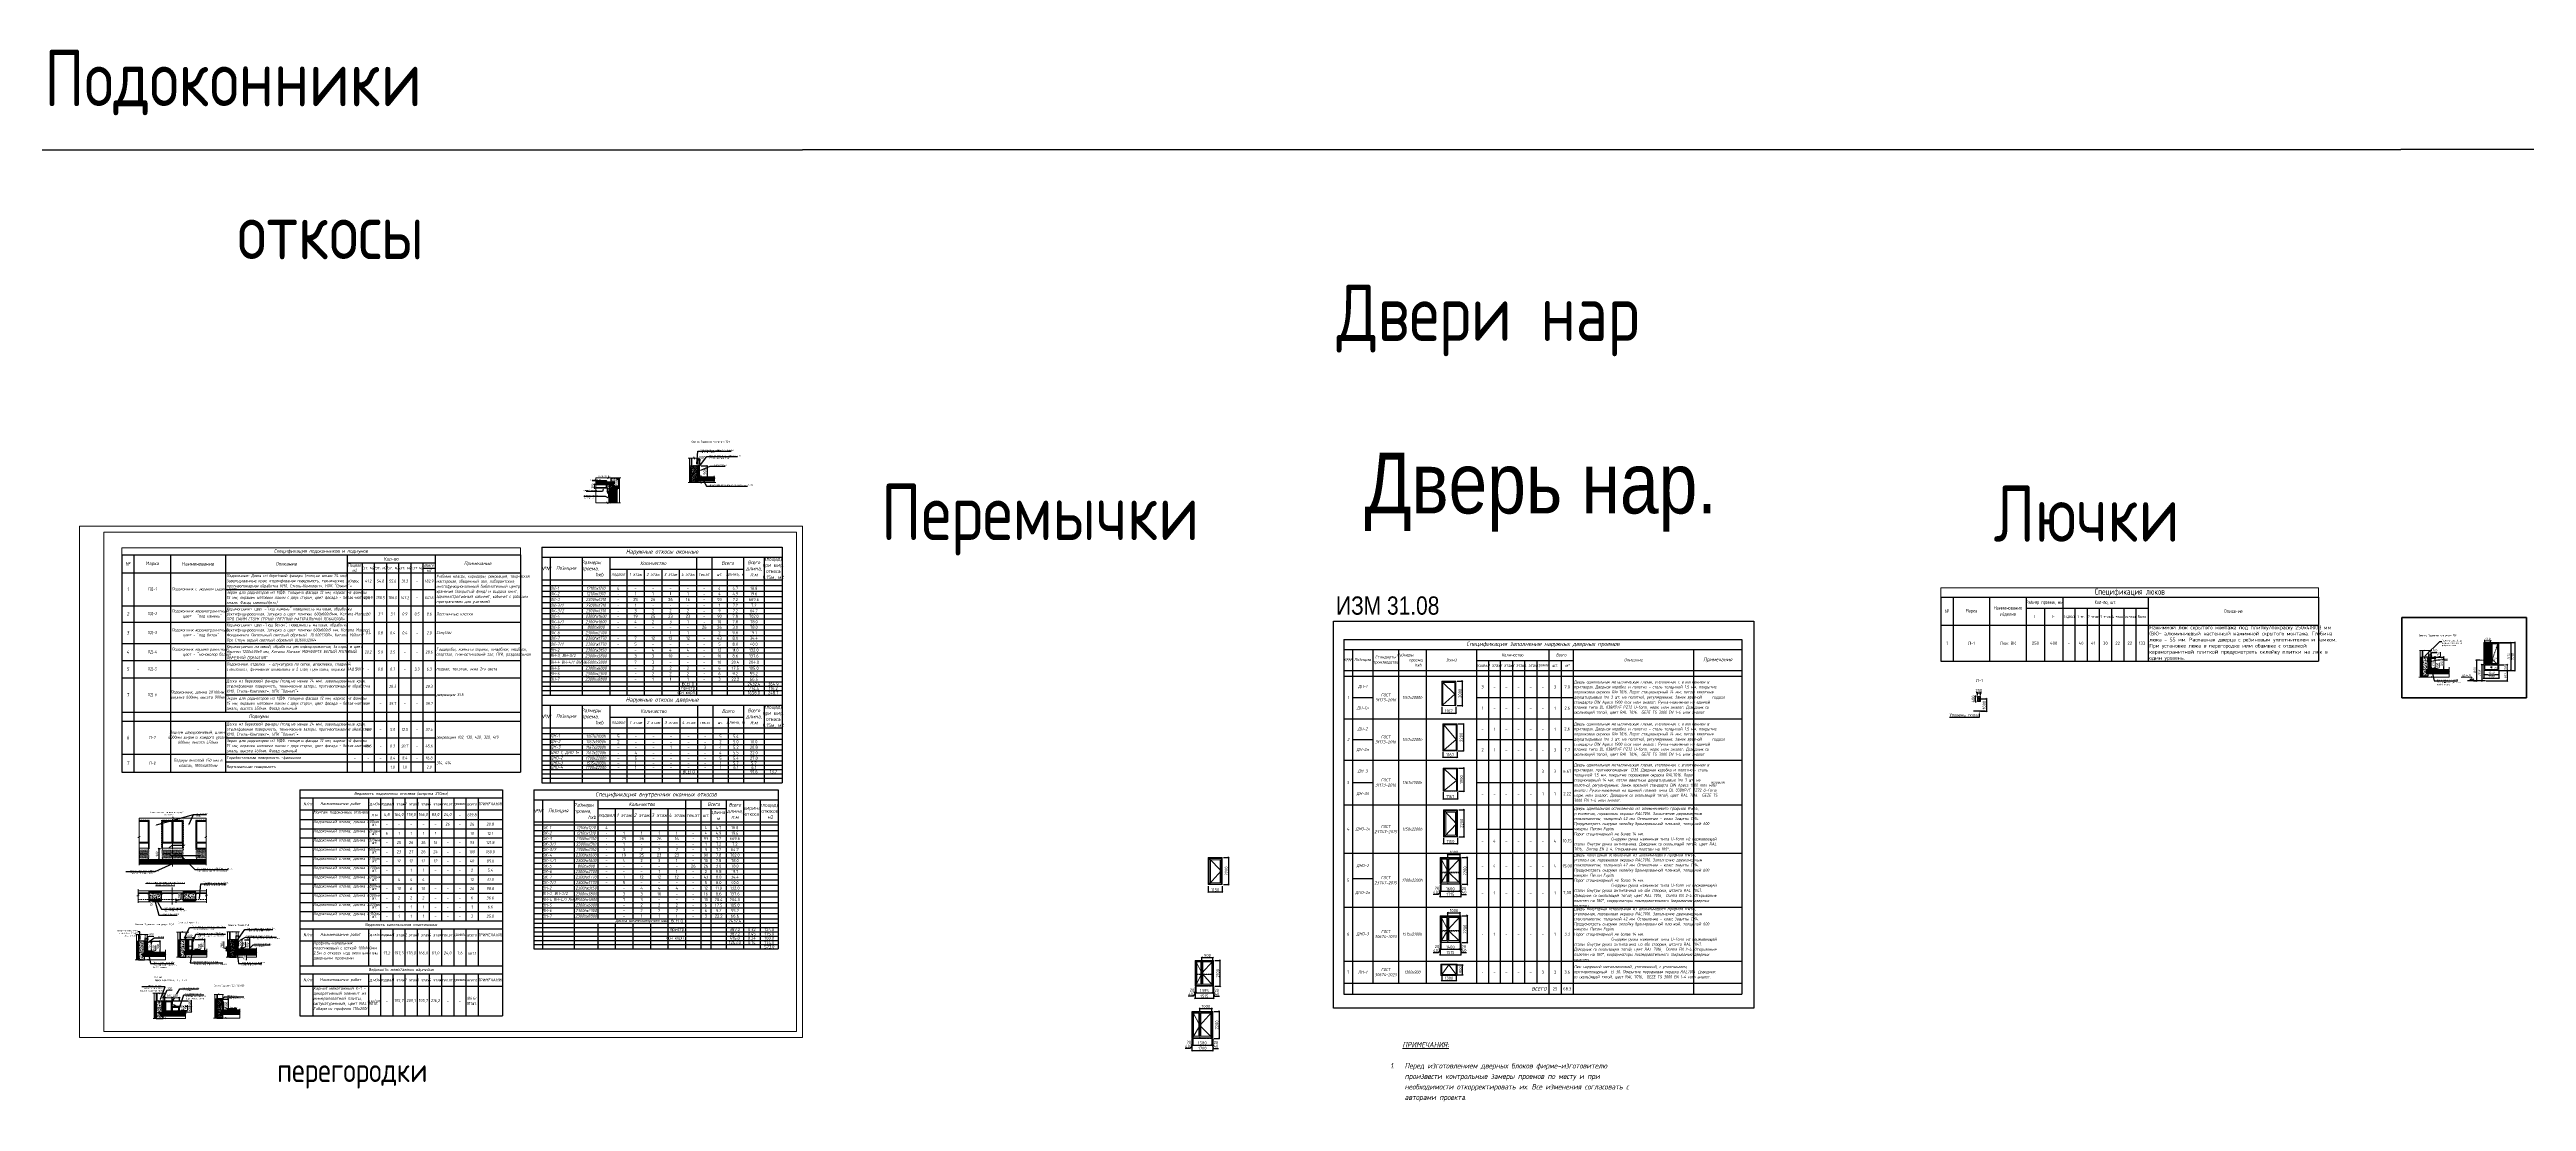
# Model space of a CAD drawing. Header units: millimetres. Extents: x 77165 to 11476408, y -193619 to 1121001.
# Drawn here: x 608247 to 811521, y 341409 to 427745 of the extents above; entities that cross this region are included whole.
import ezdxf
from ezdxf import colors
from ezdxf.entities.mleader import LeaderData, LeaderLine
from ezdxf.math import Vec2, Vec3

# ---------------------------------------------------------------- set-up
doc = ezdxf.new("R2010")
doc.units = ezdxf.units.MM
for name, pattern in [('ACAD_ISO03W100', [30, 12, -18]), ('ADSK_Штриховая_ш2 п1', [3, 2, -1]), ('CENTER', [50.8, 31.75, -6.35, 6.35, -6.35]), ('CONTINOUS', [0]), ('CORE-129.70-TH$0$HIDDEN', [9.525, 6.35, -3.175]), ('DASHED2', [9.525, 6.35, -3.175]), ('HIDDEN', [9.525, 6.35, -3.175]), ('осеваяX2', [101.6, 63.5, -12.7, 12.7, -12.7])]:
    doc.linetypes.add(name, pattern=pattern)
doc.layers.get('Defpoints').update_dxf_attribs({"color": 3})
for name, color, linetype in [('-OCSC Beams Steel', 1, 'CONTINOUS'), ('ADSK_Штрих_Черная_1', 7, 'Continuous'), ('PDF _0', 7, 'Continuous'), ('PDF _PDF _0', 7, 'Continuous'), ('PDF _Текст', 7, 'Continuous'), ('АР_Таблицы', 250, 'Continuous'), ('АР_Текст РД', 5, 'Continuous')]:
    doc.layers.add(name, color=color, linetype=linetype)
for name, color, linetype, lineweight in [('1. АР', 7, 'Continuous', 5), ('1. АР_Разрез', 7, 'Continuous', 30), ('11. Сплошная', 7, 'Continuous', 9), ('11_экспликация', 7, 'Continuous', 15), ('27. Легенды цветовых обозначений', 7, 'Continuous', 9), ('TN-ГИДРОИЗОЛЯЦИЯ БИТУМАЯ ВЕРХНЯЯ', 32, 'Continuous', 15), ('TN-МЕТАЛЛ КОНСТРУКЦИИ', 162, 'Continuous', 35), ('АР-Выноски', 5, 'Continuous', 5), ('АР_стены', 250, 'Continuous', 30), ('АР_Текст', 250, 'Continuous', 5), ('Каркас_Импост', 7, 'Continuous', 9), ('Легенды цветовых обозначений', 7, 'Continuous', 9), ('Марки окон', 7, 'Continuous', 9), ('Общие ребра', 7, 'Continuous', 9), ('Окна', 5, 'Continuous', 9), ('Основная', 7, 'Continuous', 20), ('Панель', 7, 'Continuous', 9), ('Перекрытия', 7, 'Continuous', 9), ('Размеры', 7, 'Continuous', 9), ('СКУД', 5, 'Continuous', 20), ('Смеситель_Корпус', 7, 'Continuous', 9), ('СПДС_СИМВОЛЫ', 7, 'Continuous', 25), ('стены', 7, 'Continuous', 40), ('Тонкая линия', 250, 'Continuous', 18), ('ТХ', 252, 'Continuous', 20), ('Фасад_тонкие', 7, 'Continuous', 5), ('Штриховка', 253, 'Continuous', 13), ('Штриховка в сечении', 7, 'Continuous', 18)]:
    doc.layers.add(name, color=color, linetype=linetype, lineweight=lineweight)
doc.layers.add('АР_ Двери', color=7, linetype='Continuous', lineweight=15, true_color=0xf42015)
doc.styles.add('Arial', font='ARIALN.TTF')
doc.styles.add('ICOCPEUR', font='isocpeur.ttf')
doc.styles.add('ISOCPEUR', font='isocpeur.ttf', dxfattribs={"width": 0.7, "height": 270})
doc.styles.add('ISOCPEUR_1', font='isocpeur.ttf', dxfattribs={"width": 0.9, "height": 250})
doc.styles.add('ISOCPEUR_15', font='isocpeur.ttf', dxfattribs={"height": 2.5})
doc.styles.add('ISOCPEUR_2', font='isocpeur.ttf', dxfattribs={"width": 0.9, "height": 300})
doc.styles.add('ISOCPEUR_4', font='isocpeur.ttf', dxfattribs={"width": 0.85, "height": 250})
doc.styles.add('ISOCUPER', font='isocpeur.ttf', dxfattribs={"width": 0.85, "oblique": 7})
doc.styles.get("Standard").update_dxf_attribs({"font": 'arial.ttf'})
doc.styles.add('Архитект', font='isocpeur.ttf', dxfattribs={"width": 0.8, "oblique": 8})
doc.styles.add('Архитектурный размер', font='isocpeur.ttf', dxfattribs={"width": 0.8, "oblique": 8})
doc.styles.add('ГОСТ М100', font='ARIALN.TTF')
doc.styles.add('М2', font='CS_Gost2304.shx')
doc.dimstyles.new('2_5', dxfattribs={"dimscale": 304.8, "dimtxt": 250, "dimasz": 0.305, "dimexe": 0.15, "dimexo": 0.3, "dimgap": 0.19, "dimtad": 1, "dimdec": 0, "dimzin": 0, "dimdsep": 46, "dimtxsty": 'ISOCPEUR_1', "dimblk1": 'OBLIQUE', "dimblk2": 'OBLIQUE', "dimsah": 1, "dimcen": 0.09, "dimdle": 0.15, "dimazin": 0, "dimtfac": 1, "dimtdec": 0, "dimtix": 1, "dimtmove": 1, "dimatfit": 3, "dimfxl": 1, "dimtvp": 1, "dimtolj": 1, "dimtzin": 0, "dimarcsym": 2})
doc.dimstyles.new('ISO-25', dxfattribs={"dimtxt": 100, "dimasz": 30, "dimexe": 50, "dimexo": 50, "dimgap": 5, "dimtad": 1, "dimdec": 0, "dimdsep": 46, "dimtxsty": 'ГОСТ М100', "dimblk": 'OBLIQUE', "dimcen": 30, "dimdle": 50, "dimadec": 0, "dimazin": 0, "dimtfac": 1, "dimtdec": 0, "dimtmove": 1, "dimatfit": 3, "dimldrblk": 'OBLIQUE', "dimfxl": 1, "dimarcsym": 0})
doc.dimstyles.new('R_50', dxfattribs={"dimtxt": 200, "dimasz": 75, "dimexe": 50, "dimexo": 50, "dimgap": 50, "dimtad": 1, "dimdec": 0, "dimrnd": 5, "dimzin": 0, "dimdsep": 46, "dimtxsty": 'Архитектурный размер', "dimblk": 'OBLIQUE', "dimcen": 0, "dimdle": 50, "dimclrd": 256, "dimclre": 256, "dimclrt": 256, "dimadec": 0, "dimazin": 0, "dimtm": 1e-09, "dimtfac": 2, "dimtdec": 0, "dimtmove": 1, "dimatfit": 3, "dimfxl": 1, "dimtvp": 3, "dimtfill": 1, "dimtolj": 1, "dimtzin": 0, "dimarcsym": 0})
pattern_1 = [(45, (488822.716, -122500.363), (-44.194174, 44.194174), [])]
pattern_2 = [(50, (234735.08, 4497420.57), (182.184669, -15.9390855), [19.05, -209.55]), (355, (234735.08, 4497420.57), (-35.2434214, 191.056845), [15.24, -167.640584]), (100.4514447, (234750.26, 4497419.24), (146.941247, 175.117752), [16.190009, -178.090245]), (46.1842, (234735.08, 4497471.37), (271.079041, -42.042328), [28.575, -314.325]), (96.6355576, (234757.67, 4497467.87), (237.404134, 247.426125), [24.285023, -267.135608]), (351.184151, (234735.08, 4497471.37), (237.404134, 247.426125), [22.859967, -251.459732]), (21, (234760.48, 4497458.67), (151.614391, -102.265198), [19.05, -209.55]), (326, (234760.48, 4497458.67), (61.802028, 184.187966), [15.24, -167.64]), (71.451445, (234773.11, 4497450.15), (213.416419, 81.922769), [16.190009, -178.089938]), (37.5, (234735.076, 4497420.57), (3.0886033, 84.5550389), [0, -165.608, 0, -170.18, 0, -168.275]), (7.5, (234735.08, 4497420.57), (66.8196625, 100.1805748), [0, -97.028, 0, -161.798, 0, -64.135]), (327.5, (234678.434, 4497420.57), (135.5905952, -5.728744), [0, -63.5, 0, -198.12, 0, -262.89]), (317.5, (234653.03, 4497420.57), (148.1291814, 25.426491), [0, -82.55, 0, -131.572, 0, -186.69])]
pattern_3 = [(45, (254357.222, 4502435.55), (-11.22532015, 33.67596045), [0, -31.75])]
pattern_4 = [(45, (254657.222, 4502435.55), (-11.22532015, 33.67596045), [0, -31.75])]

# ---------------------------------------------------------------- blocks, each defined once
blk = doc.blocks.new('*T536')
at = {"color": 0, "linetype": 'ByBlock', "lineweight": -2, "ltscale": 100, "transparency": 16777216}
for p, q in [((0, 0), (20054, 0)), ((0, 0), (0, -13054)), ((20054, 0), (20054, -13054)), ((0, -819), (20054, -819)), ((691, -819), (691, -13054)), ((3302, -819), (3302, -13054)), ((5248, -819), (5248, -10581)), ((5248, -1530), (15784, -1530)), ((6667, -1530), (6667, -10581)), ((8111, -1530), (8111, -10581)), ((9555, -1530), (9555, -10581)), ((11000, -1530), (11000, -13054)), ((12444, -819), (12444, -13054)), ((13705, -819), (13705, -13054)), ((14524, -1530), (14524, -13054)), ((15784, -819), (15784, -13054)), ((17189, -819), (17189, -13054)), ((18572, -819), (18572, -13054)), ((0, -2630), (20054, -2630)), ((0, -2874), (20054, -2874)), ((0, -3324), (20054, -3324)), ((0, -3774), (20054, -3774)), ((0, -4224), (20054, -4224)), ((0, -4674), (20054, -4674)), ((0, -5124), (20054, -5124)), ((0, -5574), (20054, -5574)), ((0, -6024), (20054, -6024)), ((0, -6474), (20054, -6474)), ((0, -6924), (20054, -6924)), ((0, -7377), (20054, -7377)), ((0, -7831), (20054, -7831)), ((0, -8281), (20054, -8281)), ((0, -8781), (20054, -8781)), ((0, -9231), (20054, -9231)), ((0, -9681), (20054, -9681)), ((0, -10131), (20054, -10131)), ((0, -10581), (20054, -10581)), ((0, -10934), (20054, -10934)), ((0, -11287), (20054, -11287)), ((0, -11641), (20054, -11641)), ((0, -11994), (20054, -11994)), ((5248, -10934), (5248, -13054)), ((6667, -10934), (6667, -13054)), ((8111, -10934), (8111, -13054)), ((9555, -10934), (9555, -13054)), ((0, -12347), (20054, -12347)), ((0, -12701), (20054, -12701)), ((0, -13054), (20054, -13054))]:
    blk.add_line(p, q, dxfattribs=at)
at = {"color": 0, "ltscale": 100, "transparency": 16777216}
for s, insert, char_height, width, attachment_point, style in [('{\\fISOCPEUR|b0|i1|c204|p34;№№}', (345, -1725), 300, 670.81, 5, 'ISOCPEUR_4'), ('{\\fISOCPEUR|b0|i1|c204|p34;Позиция}', (1996, -1725), 300, 2590.81, 5, 'ISOCPEUR_4'), ('{\\fISOCPEUR|b0|i1|c204|p34;Размеры               проема,          hxb}', (4275, -1725), 300, 1943.38, 5, 'ISOCPEUR_4'), ('{\\fISOCPEUR|b0|i1|c204|p34;подвал }', (5957, -2080), 300, 1398.5, 5, 'ISOCPEUR_4'), ('{\\fISOCPEUR|b0|i1|c204|p34;Спецификация внутренних оконных откосов}', (10027, -409), 350, 20051.08, 5, 'ISOCPEUR_4'), ('{\\fISOCPEUR|b0|i1|c204|p34;1 этаж}', (7389, -2080), 300, 1441.37, 5, 'ISOCPEUR_4'), ('{\\fISOCPEUR|b0|i1|c204|p34;Количество}', (8846, -1175), 300, 7193, 5, 'ISOCPEUR_4'), ('{\\fISOCPEUR|b0|i1|c204|p34;2 этаж}', (8833, -2080), 300, 1441.37, 5, 'ISOCPEUR_4'), ('{\\fISOCPEUR|b0|i1|c204|p34;3 этаж}', (10277, -2080), 300, 1441.37, 5, 'ISOCPEUR_4'), ('{\\fISOCPEUR|b0|i1|c204|p34;4 этаж}', (11722, -2080), 300, 1441.37, 5, 'ISOCPEUR_4'), ('тех.эт', (13074, -2080), 300, 1257.53, 5, 'ISOCPEUR_4'), ('{\\fISOCPEUR|b0|i1|c204|p34;шт. }', (14114, -2080), 300, 815.97, 5, 'ISOCPEUR_4'), ('{\\fISOCPEUR|b0|i1|c204|p34;Всего}', (14744, -1175), 300, 2076.5, 5, 'ISOCPEUR_4'), ('длина, м', (15154, -2080), 300, 1257.53, 5, 'ISOCPEUR_4'), ('{\\fISOCPEUR|b0|i1|c204|p34;Всего длина, п.м}', (16487, -1725), 300, 1164.97, 5, 'ISOCPEUR_4'), ('ширина откоса', (17880, -1725), 300, 1380, 5, 'ISOCPEUR_4'), ('площадь  откосов,  м2', (19313, -1725), 300, 1479.09, 5, 'ISOCPEUR_4'), ('{\\fISOCPEUR|b0|i1|c204|p34;ОК-1}', (701, -3099), 250, 2590.81, 4, 'ISOCPEUR_4'), ('{\\fISOCPEUR|b0|i1|c204|p34;ОК-2}', (701, -3549), 250, 2590.81, 4, 'ISOCPEUR_4'), ('{\\fISOCPEUR|b0|i1|c204|p34;ОК-3}', (701, -3999), 250, 2590.81, 4, 'ISOCPEUR_4'), ('{\\fISOCPEUR|b0|i1|c204|p34;2300hх1310}', (4275, -3999), 250, 1926.38, 5, 'ISOCPEUR_4'), ('{\\fISOCPEUR|b0|i1|c204|p34;1210hх1310}', (4275, -3549), 250, 1926.38, 5, 'ISOCPEUR_4'), ('{\\fISOCPEUR|b0|i1|c204|p34;1210hх1210}', (4275, -3099), 250, 1926.38, 5, 'ISOCPEUR_4'), ('4', (5957, -3099), 250, 1398.5, 5, 'ISOCPEUR_4'), ('25', (7389, -3999), 250, 1424.37, 5, 'ISOCPEUR_2'), ('-', (7389, -3099), 250, 1424.37, 5, 'ISOCPEUR_4'), ('1', (7389, -3549), 250, 1424.37, 5, 'ISOCPEUR_2'), ('26', (8833, -3999), 250, 1424.37, 5, 'ISOCPEUR_2'), ('-', (8833, -3099), 250, 1424.37, 5, 'ISOCPEUR_4'), ('1', (8833, -3549), 250, 1424.37, 5, 'ISOCPEUR_2'), ('26', (10277, -3999), 250, 1424.37, 5, 'ISOCPEUR_2'), ('-', (10277, -3099), 250, 1424.37, 5, 'ISOCPEUR_4'), ('1', (10277, -3549), 250, 1424.37, 5, 'ISOCPEUR_2'), ('16', (11722, -3999), 250, 1424.37, 5, 'ISOCPEUR_2'), ('-', (11722, -3099), 250, 1424.37, 5, 'ISOCPEUR_4'), ('1', (11722, -3549), 250, 1424.37, 5, 'ISOCPEUR_2'), ('-', (13074, -3099), 250, 1240.53, 5, 'ISOCPEUR_4'), ('-', (13074, -3549), 250, 1240.53, 5, 'ISOCPEUR_4'), ('-', (13074, -3999), 250, 1240.53, 5, 'ISOCPEUR_4'), ('93', (14114, -3999), 250, 798.97, 5, 'ISOCPEUR_4'), ('4', (14114, -3099), 250, 798.97, 5, 'ISOCPEUR_4'), ('4', (14114, -3549), 250, 798.97, 5, 'ISOCPEUR_4'), ('4.9', (15154, -3549), 250, 1240.53, 5, 'ISOCPEUR_4'), ('4.7', (15154, -3099), 250, 1240.53, 5, 'ISOCPEUR_4'), ('7.2', (15154, -3999), 250, 1240.53, 5, 'ISOCPEUR_4'), ('669.6', (16487, -3999), 250, 1384.97, 5, 'ISOCPEUR_4'), ('18.8', (16487, -3099), 250, 1384.97, 5, 'ISOCPEUR_4'), ('19.6', (16487, -3549), 250, 1384.97, 5, 'ISOCPEUR_4'), ('{\\fISOCPEUR|b0|i1|c204|p34;ОК-3/1}', (701, -4449), 250, 2590.81, 4, 'ISOCPEUR_4'), ('{\\fISOCPEUR|b0|i1|c204|p34;ОК-3/2}', (701, -4899), 250, 2590.81, 4, 'ISOCPEUR_4'), ('{\\fISOCPEUR|b0|i1|c204|p34;ОК-4}', (701, -5349), 250, 2590.81, 4, 'ISOCPEUR_4'), ('{\\fISOCPEUR|b0|i1|c204|p34;ОК-4/1}', (701, -5799), 250, 2590.81, 4, 'ISOCPEUR_4'), ('{\\fISOCPEUR|b0|i1|c204|p34;2300hх1600}', (4275, -5349), 250, 1926.38, 5, 'ISOCPEUR_4'), ('{\\fISOCPEUR|b0|i1|c204|p34;2300hх1600}', (4275, -5799), 250, 1926.38, 5, 'ISOCPEUR_4'), ('{\\fISOCPEUR|b0|i1|c204|p34;2300hх1310}', (4275, -4449), 250, 1926.38, 5, 'ISOCPEUR_4'), ('{\\fISOCPEUR|b0|i1|c204|p34;2300hх1310}', (4275, -4899), 250, 1926.38, 5, 'ISOCPEUR_4'), ('-', (5957, -5349), 250, 1398.5, 5, 'ISOCPEUR_2'), ('-', (5957, -5799), 250, 1398.5, 5, 'ISOCPEUR_2'), ('19', (7389, -5349), 250, 1424.37, 5, 'ISOCPEUR_2'), ('4', (7389, -5799), 250, 1424.37, 5, 'ISOCPEUR_2'), ('3', (7389, -4899), 250, 1424.37, 5, 'ISOCPEUR_4'), ('1', (7389, -4449), 250, 1424.37, 5, 'ISOCPEUR_2'), ('25', (8833, -5349), 250, 1424.37, 5, 'ISOCPEUR_2'), ('2', (8833, -5799), 250, 1424.37, 5, 'ISOCPEUR_2'), ('2', (8833, -4899), 250, 1424.37, 5, 'ISOCPEUR_4'), ('23', (10277, -5349), 250, 1424.37, 5, 'ISOCPEUR_2'), ('3', (10277, -5799), 250, 1424.37, 5, 'ISOCPEUR_2'), ('2', (10277, -4899), 250, 1424.37, 5, 'ISOCPEUR_4'), ('23', (11722, -5349), 250, 1424.37, 5, 'ISOCPEUR_2'), ('2', (11722, -4899), 250, 1424.37, 5, 'ISOCPEUR_4'), ('1', (11722, -5799), 250, 1424.37, 5, 'ISOCPEUR_2'), ('-', (13074, -4449), 250, 1240.53, 5, 'ISOCPEUR_4'), ('-', (13074, -4899), 250, 1240.53, 5, 'ISOCPEUR_4'), ('-', (13074, -5349), 250, 1240.53, 5, 'ISOCPEUR_4'), ('-', (13074, -5799), 250, 1240.53, 5, 'ISOCPEUR_4'), ('90', (14114, -5349), 250, 798.97, 5, 'ISOCPEUR_4'), ('10', (14114, -5799), 250, 798.97, 5, 'ISOCPEUR_4'), ('9', (14114, -4899), 250, 798.97, 5, 'ISOCPEUR_4'), ('1', (14114, -4449), 250, 798.97, 5, 'ISOCPEUR_4'), ('7.8', (15154, -5349), 250, 1240.53, 5, 'ISOCPEUR_2'), ('7.8', (15154, -5799), 250, 1240.53, 5, 'ISOCPEUR_2'), ('7.2', (15154, -4449), 250, 1240.53, 5, 'ISOCPEUR_4'), ('7.2', (15154, -4899), 250, 1240.53, 5, 'ISOCPEUR_4'), ('702.0', (16487, -5349), 250, 1384.97, 5, 'ISOCPEUR_4'), ('78.0', (16487, -5799), 250, 1384.97, 5, 'ISOCPEUR_4'), ('64.7', (16487, -4899), 250, 1384.97, 5, 'ISOCPEUR_4'), ('7.2', (16487, -4449), 250, 1384.97, 5, 'ISOCPEUR_4'), ('ВН-2', (701, -8056), 250, 2590.81, 4, 'Архитект'), ('{\\fISOCPEUR|b0|i1|c204|p34;ОК-5}', (701, -6249), 250, 2590.81, 4, 'ISOCPEUR_4'), ('{\\fISOCPEUR|b0|i1|c204|p34;ОК-6}', (701, -6699), 250, 2590.81, 4, 'ISOCPEUR_4'), ('{\\fISOCPEUR|b0|i1|c204|p34;ОК-7}', (701, -7151), 250, 2590.81, 4, 'ISOCPEUR_4'), ('{\\fISOCPEUR|b0|i1|c204|p34;ОК-7/1}', (701, -7604), 250, 2590.81, 4, 'ISOCPEUR_4'), ('{\\fISOCPEUR|b0|i1|c204|p34;2300hх2700}', (4275, -6699), 250, 1926.38, 5, 'ISOCPEUR_4'), ('{\\fISOCPEUR|b0|i1|c204|p34;2300hх3150}', (4275, -8056), 250, 1926.38, 5, 'ISOCPEUR_4'), ('{\\fISOCPEUR|b0|i1|c204|p34;2300hх1770}', (4275, -7151), 250, 1926.38, 5, 'ISOCPEUR_4'), ('{\\fISOCPEUR|b0|i1|c204|p34;2300hх1770}', (4275, -7604), 250, 1926.38, 5, 'ISOCPEUR_4'), ('{\\fISOCPEUR|b0|i1|c204|p34;800hх800}', (4275, -6249), 250, 1926.38, 5, 'ISOCPEUR_4'), ('-', (5957, -6249), 250, 1398.5, 5, 'ISOCPEUR_2'), ('-', (5957, -6699), 250, 1398.5, 5, 'ISOCPEUR_2'), ('-', (5957, -7151), 250, 1398.5, 5, 'ISOCPEUR_2'), ('-', (5957, -7604), 250, 1398.5, 5, 'ISOCPEUR_2'), ('5', (7389, -7604), 250, 1424.37, 5, 'ISOCPEUR_2'), ('-', (7389, -8056), 250, 1424.37, 5, 'ISOCPEUR_2'), ('7', (7389, -7151), 250, 1424.37, 5, 'ISOCPEUR_4'), ('-', (7389, -6249), 250, 1424.37, 5, 'ISOCPEUR_4'), ('-', (7389, -6699), 250, 1424.37, 5, 'ISOCPEUR_4'), ('12', (8833, -7151), 250, 1424.37, 5, 'ISOCPEUR_4'), ('4', (8833, -8056), 250, 1424.37, 5, 'ISOCPEUR_2'), ('-', (8833, -7604), 250, 1424.37, 5, 'ISOCPEUR_2'), ('-', (8833, -6249), 250, 1424.37, 5, 'ISOCPEUR_4'), ('-', (8833, -6699), 250, 1424.37, 5, 'ISOCPEUR_4'), ('12', (10277, -7151), 250, 1424.37, 5, 'ISOCPEUR_4'), ('4', (10277, -8056), 250, 1424.37, 5, 'ISOCPEUR_2'), ('-', (10277, -7604), 250, 1424.37, 5, 'ISOCPEUR_2'), ('-', (10277, -6249), 250, 1424.37, 5, 'ISOCPEUR_4'), ('1', (10277, -6699), 250, 1424.37, 5, 'ISOCPEUR_4'), ('12', (11722, -7151), 250, 1424.37, 5, 'ISOCPEUR_4'), ('4', (11722, -8056), 250, 1424.37, 5, 'ISOCPEUR_2'), ('-', (11722, -7604), 250, 1424.37, 5, 'ISOCPEUR_2'), ('-', (11722, -6249), 250, 1424.37, 5, 'ISOCPEUR_4'), ('1', (11722, -6699), 250, 1424.37, 5, 'ISOCPEUR_4'), ('26', (13074, -6249), 250, 1240.53, 5, 'ISOCPEUR_2'), ('-', (13074, -6699), 250, 1240.53, 5, 'ISOCPEUR_4'), ('-', (13074, -7151), 250, 1240.53, 5, 'ISOCPEUR_4'), ('-', (13074, -7604), 250, 1240.53, 5, 'ISOCPEUR_4'), ('-', (13074, -8056), 250, 1240.53, 5, 'ISOCPEUR_4'), ('26', (14114, -6249), 250, 798.97, 5, 'ISOCPEUR_2'), ('43', (14114, -7151), 250, 798.97, 5, 'ISOCPEUR_4'), ('12', (14114, -8056), 250, 798.97, 5, 'ISOCPEUR_4'), ('5', (14114, -7604), 250, 798.97, 5, 'ISOCPEUR_4'), ('2', (14114, -6699), 250, 798.97, 5, 'ISOCPEUR_4'), ('11.0', (15154, -8056), 250, 1240.53, 5, 'ISOCPEUR_2'), ('9.8', (15154, -6699), 250, 1240.53, 5, 'ISOCPEUR_2'), ('3.0', (15154, -6249), 250, 1240.53, 5, 'ISOCPEUR_2'), ('8.0', (15154, -7151), 250, 1240.53, 5, 'ISOCPEUR_2'), ('8.0', (15154, -7604), 250, 1240.53, 5, 'ISOCPEUR_2'), ('132.0', (16487, -8056), 250, 1384.97, 5, 'ISOCPEUR_2'), ('34.4', (16487, -7151), 250, 1384.97, 5, 'ISOCPEUR_4'), ('78.0', (16487, -6249), 250, 1384.97, 5, 'ISOCPEUR_4'), ('40.0', (16487, -7604), 250, 1384.97, 5, 'ISOCPEUR_4'), ('19.7', (16487, -6699), 250, 1384.97, 5, 'ISOCPEUR_4'), ('ВН-3, ВН-3/2', (701, -8531), 250, 2590.81, 4, 'Архитект'), ('ВН-4 ВН-4/1 ВН-8', (701, -9006), 250, 2590.81, 4, 'Архитект'), ('ВН-5', (701, -9456), 250, 2590.81, 4, 'Архитект'), ('ВН-6', (701, -9906), 250, 2590.81, 4, 'Архитект'), ('{\\fISOCPEUR|b0|i1|c204|p34;2300hх3800}', (4275, -8531), 250, 1926.38, 5, 'ISOCPEUR_4'), ('{\\fISOCPEUR|b0|i1|c204|p34;6500hх3800}', (4275, -9006), 250, 1926.38, 5, 'ISOCPEUR_4'), ('{\\fISOCPEUR|b0|i1|c204|p34;2300hх6000}', (4275, -9456), 250, 1926.38, 5, 'ISOCPEUR_4'), ('{\\fISOCPEUR|b0|i1|c204|p34;2300hх2300}', (4275, -9906), 250, 1926.38, 5, 'ISOCPEUR_4'), ('3', (7389, -8531), 250, 1424.37, 5, 'ISOCPEUR_2'), ('7', (7389, -9006), 250, 1424.37, 5, 'ISOCPEUR_2'), ('-', (7389, -9456), 250, 1424.37, 5, 'ISOCPEUR_2'), ('-', (7389, -9906), 250, 1424.37, 5, 'ISOCPEUR_2'), ('3', (8833, -8531), 250, 1424.37, 5, 'ISOCPEUR_2'), ('3', (8833, -9006), 250, 1424.37, 5, 'ISOCPEUR_2'), ('2', (8833, -9456), 250, 1424.37, 5, 'ISOCPEUR_2'), ('2', (8833, -9906), 250, 1424.37, 5, 'ISOCPEUR_2'), ('10', (10277, -8531), 250, 1424.37, 5, 'ISOCPEUR_2'), ('-', (10277, -9006), 250, 1424.37, 5, 'ISOCPEUR_2'), ('2', (10277, -9456), 250, 1424.37, 5, 'ISOCPEUR_2'), ('2', (10277, -9906), 250, 1424.37, 5, 'ISOCPEUR_2'), ('-', (11722, -8531), 250, 1424.37, 5, 'ISOCPEUR_2'), ('-', (11722, -9006), 250, 1424.37, 5, 'ISOCPEUR_2'), ('2', (11722, -9456), 250, 1424.37, 5, 'ISOCPEUR_2'), ('2', (11722, -9906), 250, 1424.37, 5, 'ISOCPEUR_2'), ('-', (13074, -8531), 250, 1240.53, 5, 'ISOCPEUR_4'), ('-', (13074, -9006), 250, 1240.53, 5, 'ISOCPEUR_4'), ('-', (13074, -9456), 250, 1240.53, 5, 'ISOCPEUR_4'), ('-', (13074, -9906), 250, 1240.53, 5, 'ISOCPEUR_4'), ('16', (14114, -8531), 250, 798.97, 5, 'ISOCPEUR_4'), ('10', (14114, -9006), 250, 798.97, 5, 'ISOCPEUR_4'), ('6', (14114, -9456), 250, 798.97, 5, 'ISOCPEUR_4'), ('6', (14114, -9906), 250, 798.97, 5, 'ISOCPEUR_4'), ('20.4', (15154, -9006), 250, 1240.53, 5, 'ISOCPEUR_2'), ('17.5', (15154, -9456), 250, 1240.53, 5, 'ISOCPEUR_2'), ('8.6', (15154, -8531), 250, 1240.53, 5, 'ISOCPEUR_2'), ('9.2', (15154, -9906), 250, 1240.53, 5, 'ISOCPEUR_2'), ('204.0', (16487, -9006), 250, 1384.97, 5, 'ISOCPEUR_2'), ('137.6', (16487, -8531), 250, 1384.97, 5, 'ISOCPEUR_2'), ('105.0', (16487, -9456), 250, 1384.97, 5, 'ISOCPEUR_2'), ('55.2', (16487, -9906), 250, 1384.97, 5, 'ISOCPEUR_2'), ('ВН-7', (701, -10356), 250, 2590.81, 4, 'Архитект'), ('{\\fISOCPEUR|b0|i1|c204|p34;2300hх8800}', (4275, -10356), 250, 1926.38, 5, 'ISOCPEUR_4'), ('-', (7389, -10356), 250, 1424.37, 5, 'ISOCPEUR_2'), ('Длина компенсаторного шва', (10990, -10757), 250, 7678, 6, 'Архитект'), ('1', (8833, -10356), 250, 1424.37, 5, 'ISOCPEUR_2'), ('1', (10277, -10356), 250, 1424.37, 5, 'ISOCPEUR_2'), ('осн корп.', (12394, -12171), 250, 1344.37, 6, 'ISOCPEUR_2'), ('пристр.', (12394, -11464), 250, 1344.37, 6, 'ISOCPEUR_2'), ('ВСЕГО', (12244, -10757), 250, 1044.37, 6, 'ISOCPEUR_2'), ('1', (11722, -10356), 250, 1424.37, 5, 'ISOCPEUR_2'), ('-', (13074, -10356), 250, 1240.53, 5, 'ISOCPEUR_4'), ('3', (14114, -10356), 250, 798.97, 5, 'ISOCPEUR_4'), ('22.2', (15154, -10356), 250, 1240.53, 5, 'ISOCPEUR_2'), ('2432.4', (16487, -10757), 250, 1384.97, 5, 'ISOCPEUR_2'), ('387.2', (16487, -11464), 250, 1384.97, 5, 'ISOCPEUR_2'), ('387.2', (16487, -11817), 250, 1384.97, 5, 'ISOCPEUR_2'), ('415.0', (16487, -12171), 250, 1384.97, 5, 'ISOCPEUR_2'), ('66.6', (16487, -10356), 250, 1384.97, 5, 'ISOCPEUR_2'), ('0.45', (17880, -11817), 250, 1380, 5, 'ISOCPEUR_2'), ('0.24', (17880, -12171), 250, 1380, 5, 'ISOCPEUR_2'), ('0.32', (17880, -11464), 250, 1380, 5, 'ISOCPEUR_2'), ('124.0', (19313, -11464), 250, 1479.09, 5, 'ISOCPEUR_2'), ('175.0', (19313, -11817), 250, 1479.09, 5, 'ISOCPEUR_2'), ('100.0', (19313, -12171), 250, 1479.09, 5, 'ISOCPEUR_2'), ('1243.0', (16487, -12524), 250, 1384.97, 5, 'ISOCPEUR_2'), ('0.14', (17880, -12524), 250, 1380, 5, 'ISOCPEUR_2'), ('573.0', (19313, -12877), 250, 1462.09, 5, 'ISOCPEUR_2'), ('174.0', (19313, -12524), 250, 1479.09, 5, 'ISOCPEUR_2')]:
    blk.add_mtext(s, dxfattribs=dict(at, insert=insert, char_height=char_height, width=width, attachment_point=attachment_point, style=style))
at = {"color": 0, "ltscale": 100, "transparency": 16777216, "char_height": 250, "attachment_point": 5}
for insert, width in [((5957, -3549), 1398.5), ((5957, -3999), 1398.5), ((5957, -4449), 1398.5), ((5957, -4899), 1398.5), ((8833, -4449), 1424.37), ((10277, -4449), 1424.37), ((11722, -4449), 1424.37)]:
    blk.add_mtext('-', dxfattribs=dict(at, insert=insert, width=width))
blk = doc.blocks.new('_Oblique')
at = {"color": 0, "linetype": 'ByBlock', "lineweight": -2}
blk.add_line((-0.5, -0.5), (0.5, 0.5), dxfattribs=at)
blk = doc.blocks.new('*D576')
at = {"layer": 'Defpoints', "color": 0, "linetype": 'ByBlock', "ltscale": 40, "transparency": 16777216}
for p in [(702262, 350885), (703777, 350885), (703777, 349876)]:
    blk.add_point(p, dxfattribs=at)
at = {"layer": 'СКУД', "color": 0, "linetype": 'ByBlock', "lineweight": -2, "ltscale": 40, "transparency": 16777216}
for p, q in [((702216, 349876), (703823, 349876)), ((702262, 350794), (702262, 349830)), ((703777, 350794), (703777, 349830))]:
    blk.add_line(p, q, dxfattribs=at)
at = {"layer": 'СКУД', "color": 0, "linetype": 'ByBlock', "lineweight": -2, "ltscale": 40, "transparency": 16777216, "xscale": 92.964, "yscale": 92.964, "zscale": 92.964, "rotation": 180}
blk.add_blockref('_Oblique', (702262, 349876), dxfattribs=at)
at = {"layer": 'СКУД', "color": 0, "linetype": 'ByBlock', "lineweight": -2, "ltscale": 40, "transparency": 16777216, "xscale": 92.964, "yscale": 92.964, "zscale": 92.964}
blk.add_blockref('_Oblique', (703777, 349876), dxfattribs=at)
at = {"layer": 'СКУД', "color": 0, "linetype": 'ByBlock', "ltscale": 40, "transparency": 16777216, "insert": (703019, 350059), "char_height": 250, "attachment_point": 5, "style": 'ISOCPEUR_1'}
blk.add_mtext('\\A1;1515', dxfattribs=at)
blk = doc.blocks.new('*D577')
at = {"layer": 'Defpoints', "color": 0, "linetype": 'ByBlock', "ltscale": 40, "transparency": 16777216}
for p in [(702262, 350885), (702282, 350900), (702282, 350340)]:
    blk.add_point(p, dxfattribs=at)
at = {"layer": 'СКУД', "color": 0, "linetype": 'ByBlock', "lineweight": -2, "ltscale": 40, "transparency": 16777216}
for p, q in [((702262, 350340), (702169, 350340)), ((702262, 350794), (702262, 350294)), ((702262, 350340), (702282, 350340)), ((702282, 350809), (702282, 350294)), ((702282, 350340), (702375, 350340))]:
    blk.add_line(p, q, dxfattribs=at)
at = {"layer": 'СКУД', "color": 0, "linetype": 'ByBlock', "lineweight": -2, "ltscale": 40, "transparency": 16777216, "xscale": 92.964, "yscale": 92.964, "zscale": 92.964}
blk.add_blockref('_Oblique', (702262, 350340), dxfattribs=at)
at = {"layer": 'СКУД', "color": 0, "linetype": 'ByBlock', "lineweight": -2, "ltscale": 40, "transparency": 16777216, "xscale": 92.964, "yscale": 92.964, "zscale": 92.964, "rotation": 180}
blk.add_blockref('_Oblique', (702282, 350340), dxfattribs=at)
at = {"layer": 'СКУД', "color": 0, "linetype": 'ByBlock', "ltscale": 40, "transparency": 16777216, "insert": (702007, 350550), "char_height": 250, "attachment_point": 5, "style": 'ISOCPEUR_1'}
blk.add_mtext('\\A1;20', dxfattribs=at)
blk = doc.blocks.new('*D578')
at = {"layer": 'Defpoints', "color": 0, "linetype": 'ByBlock', "ltscale": 40, "transparency": 16777216}
for p in [(702282, 350900), (702322, 350940), (702322, 350340)]:
    blk.add_point(p, dxfattribs=at)
at = {"layer": 'СКУД', "color": 0, "linetype": 'ByBlock', "lineweight": -2, "ltscale": 40, "transparency": 16777216}
for p, q in [((702099, 350041), (701691, 350041)), ((702302, 350340), (702099, 350041)), ((702282, 350340), (702189, 350340)), ((702282, 350809), (702282, 350294)), ((702282, 350340), (702322, 350340)), ((702282, 350340), (702322, 350340)), ((702322, 350849), (702322, 350294)), ((702322, 350340), (702415, 350340))]:
    blk.add_line(p, q, dxfattribs=at)
at = {"layer": 'СКУД', "color": 0, "linetype": 'ByBlock', "lineweight": -2, "ltscale": 40, "transparency": 16777216, "xscale": 92.964, "yscale": 92.964, "zscale": 92.964}
blk.add_blockref('_Oblique', (702282, 350340), dxfattribs=at)
at = {"layer": 'СКУД', "color": 0, "linetype": 'ByBlock', "lineweight": -2, "ltscale": 40, "transparency": 16777216, "xscale": 92.964, "yscale": 92.964, "zscale": 92.964, "rotation": 180}
blk.add_blockref('_Oblique', (702322, 350340), dxfattribs=at)
at = {"layer": 'СКУД', "color": 0, "linetype": 'ByBlock', "ltscale": 40, "transparency": 16777216, "insert": (701895, 350224), "char_height": 250, "attachment_point": 5, "style": 'ISOCPEUR_1'}
blk.add_mtext('\\A1;40', dxfattribs=at)
blk = doc.blocks.new('*D579')
at = {"layer": 'Defpoints', "color": 0, "linetype": 'ByBlock', "ltscale": 40, "transparency": 16777216}
for p in [(702322, 350940), (703717, 350940), (703717, 350325)]:
    blk.add_point(p, dxfattribs=at)
at = {"layer": 'СКУД', "color": 0, "linetype": 'ByBlock', "lineweight": -2, "ltscale": 40, "transparency": 16777216}
for p, q in [((702276, 350325), (703763, 350325)), ((702322, 350849), (702322, 350279)), ((703717, 350849), (703717, 350279))]:
    blk.add_line(p, q, dxfattribs=at)
at = {"layer": 'СКУД', "color": 0, "linetype": 'ByBlock', "lineweight": -2, "ltscale": 40, "transparency": 16777216, "xscale": 92.964, "yscale": 92.964, "zscale": 92.964, "rotation": 180}
blk.add_blockref('_Oblique', (702322, 350325), dxfattribs=at)
at = {"layer": 'СКУД', "color": 0, "linetype": 'ByBlock', "lineweight": -2, "ltscale": 40, "transparency": 16777216, "xscale": 92.964, "yscale": 92.964, "zscale": 92.964}
blk.add_blockref('_Oblique', (703717, 350325), dxfattribs=at)
at = {"layer": 'СКУД', "color": 0, "linetype": 'ByBlock', "ltscale": 40, "transparency": 16777216, "insert": (703019, 350508), "char_height": 250, "attachment_point": 5, "style": 'ISOCPEUR_1'}
blk.add_mtext('\\A1;1395', dxfattribs=at)
blk = doc.blocks.new('*D580')
at = {"layer": 'Defpoints', "color": 0, "linetype": 'ByBlock', "ltscale": 40, "transparency": 16777216}
for p in [(703717, 350940), (703757, 350900), (703757, 350325)]:
    blk.add_point(p, dxfattribs=at)
at = {"layer": 'СКУД', "color": 0, "linetype": 'ByBlock', "lineweight": -2, "ltscale": 40, "transparency": 16777216}
for p, q in [((703717, 350325), (703624, 350325)), ((703717, 350849), (703717, 350279)), ((703717, 350325), (703757, 350325)), ((703717, 350325), (703757, 350325)), ((703737, 350325), (703847, 350049)), ((703757, 350809), (703757, 350279)), ((703757, 350325), (703850, 350325)), ((703847, 350049), (704255, 350049))]:
    blk.add_line(p, q, dxfattribs=at)
at = {"layer": 'СКУД', "color": 0, "linetype": 'ByBlock', "lineweight": -2, "ltscale": 40, "transparency": 16777216, "xscale": 92.964, "yscale": 92.964, "zscale": 92.964}
blk.add_blockref('_Oblique', (703717, 350325), dxfattribs=at)
at = {"layer": 'СКУД', "color": 0, "linetype": 'ByBlock', "lineweight": -2, "ltscale": 40, "transparency": 16777216, "xscale": 92.964, "yscale": 92.964, "zscale": 92.964, "rotation": 180}
blk.add_blockref('_Oblique', (703757, 350325), dxfattribs=at)
at = {"layer": 'СКУД', "color": 0, "linetype": 'ByBlock', "ltscale": 40, "transparency": 16777216, "insert": (704051, 350231), "char_height": 250, "attachment_point": 5, "style": 'ISOCPEUR_1'}
blk.add_mtext('\\A1;40', dxfattribs=at)
blk = doc.blocks.new('*D581')
at = {"layer": 'Defpoints', "color": 0, "linetype": 'ByBlock', "ltscale": 40, "transparency": 16777216}
for p in [(703757, 350900), (703777, 350885), (703777, 350325)]:
    blk.add_point(p, dxfattribs=at)
at = {"layer": 'СКУД', "color": 0, "linetype": 'ByBlock', "lineweight": -2, "ltscale": 40, "transparency": 16777216}
for p, q in [((703757, 350325), (703664, 350325)), ((703757, 350809), (703757, 350279)), ((703757, 350325), (703777, 350325)), ((703777, 350794), (703777, 350279)), ((703777, 350325), (703870, 350325))]:
    blk.add_line(p, q, dxfattribs=at)
at = {"layer": 'СКУД', "color": 0, "linetype": 'ByBlock', "lineweight": -2, "ltscale": 40, "transparency": 16777216, "xscale": 92.964, "yscale": 92.964, "zscale": 92.964}
blk.add_blockref('_Oblique', (703757, 350325), dxfattribs=at)
at = {"layer": 'СКУД', "color": 0, "linetype": 'ByBlock', "lineweight": -2, "ltscale": 40, "transparency": 16777216, "xscale": 92.964, "yscale": 92.964, "zscale": 92.964, "rotation": 180}
blk.add_blockref('_Oblique', (703777, 350325), dxfattribs=at)
at = {"layer": 'СКУД', "color": 0, "linetype": 'ByBlock', "ltscale": 40, "transparency": 16777216, "insert": (704036, 350531), "char_height": 250, "attachment_point": 5, "style": 'ISOCPEUR_1'}
blk.add_mtext('\\A1;20', dxfattribs=at)
blk = doc.blocks.new('*D582')
at = {"layer": 'Defpoints', "color": 0, "linetype": 'ByBlock', "ltscale": 40, "transparency": 16777216}
for p in [(703777, 352975), (703777, 350875), (704303, 350875)]:
    blk.add_point(p, dxfattribs=at)
at = {"layer": 'СКУД', "color": 0, "linetype": 'ByBlock', "lineweight": -2, "ltscale": 40, "transparency": 16777216}
for p, q in [((703868, 352975), (704349, 352975)), ((704303, 353021), (704303, 350829)), ((703868, 350875), (704349, 350875))]:
    blk.add_line(p, q, dxfattribs=at)
at = {"layer": 'СКУД', "color": 0, "linetype": 'ByBlock', "lineweight": -2, "ltscale": 40, "transparency": 16777216, "xscale": 92.964, "yscale": 92.964, "zscale": 92.964}
for p, rotation in [((704303, 352975), 90), ((704303, 350875), 270)]:
    blk.add_blockref('_Oblique', p, dxfattribs=dict(at, rotation=rotation))
at = {"layer": 'СКУД', "color": 0, "linetype": 'ByBlock', "ltscale": 40, "transparency": 16777216, "insert": (704121, 351925), "char_height": 250, "attachment_point": 5, "rotation": 90, "style": 'ISOCPEUR_1'}
blk.add_mtext('\\A1;2100', dxfattribs=at)
blk = doc.blocks.new('*D601')
at = {"layer": 'Defpoints', "color": 0, "linetype": 'ByBlock', "ltscale": 40, "transparency": 16777216}
for p in [(702817, 352920), (703717, 353218), (703717, 352920)]:
    blk.add_point(p, dxfattribs=at)
at = {"layer": 'СКУД', "color": 0, "linetype": 'ByBlock', "lineweight": -2, "ltscale": 40, "transparency": 16777216}
for p, q in [((702771, 353218), (703763, 353218)), ((702817, 353011), (702817, 353264)), ((703717, 353011), (703717, 353264))]:
    blk.add_line(p, q, dxfattribs=at)
at = {"layer": 'СКУД', "color": 0, "linetype": 'ByBlock', "lineweight": -2, "ltscale": 40, "transparency": 16777216, "xscale": 92.964, "yscale": 92.964, "zscale": 92.964, "rotation": 180}
blk.add_blockref('_Oblique', (702817, 353218), dxfattribs=at)
at = {"layer": 'СКУД', "color": 0, "linetype": 'ByBlock', "lineweight": -2, "ltscale": 40, "transparency": 16777216, "xscale": 92.964, "yscale": 92.964, "zscale": 92.964}
blk.add_blockref('_Oblique', (703717, 353218), dxfattribs=at)
at = {"layer": 'СКУД', "color": 0, "linetype": 'ByBlock', "ltscale": 40, "transparency": 16777216, "insert": (703267, 353401), "char_height": 250, "attachment_point": 5, "style": 'ISOCPEUR_1'}
blk.add_mtext('\\A1;900', dxfattribs=at)
blk = doc.blocks.new('*D583')
at = {"layer": 'Defpoints', "color": 0, "linetype": 'ByBlock', "ltscale": 40, "transparency": 16777216}
for p in [(722626, 366876), (723793, 366876), (723793, 366249)]:
    blk.add_point(p, dxfattribs=at)
at = {"layer": 'СКУД', "color": 0, "linetype": 'ByBlock', "lineweight": -2, "ltscale": 40, "transparency": 16777216}
for p, q in [((722580, 366249), (723838, 366249)), ((722626, 366785), (722626, 366203)), ((723793, 366785), (723793, 366203))]:
    blk.add_line(p, q, dxfattribs=at)
at = {"layer": 'СКУД', "color": 0, "linetype": 'ByBlock', "lineweight": -2, "ltscale": 40, "transparency": 16777216, "xscale": 92.964, "yscale": 92.964, "zscale": 92.964, "rotation": 180}
blk.add_blockref('_Oblique', (722626, 366249), dxfattribs=at)
at = {"layer": 'СКУД', "color": 0, "linetype": 'ByBlock', "lineweight": -2, "ltscale": 40, "transparency": 16777216, "xscale": 92.964, "yscale": 92.964, "zscale": 92.964}
blk.add_blockref('_Oblique', (723793, 366249), dxfattribs=at)
at = {"layer": 'СКУД', "color": 0, "linetype": 'ByBlock', "ltscale": 40, "transparency": 16777216, "insert": (723209, 366432), "char_height": 250, "attachment_point": 5, "style": 'ISOCPEUR_1'}
blk.add_mtext('\\A1;1167', dxfattribs=at)
blk = doc.blocks.new('*D584')
at = {"layer": 'Defpoints', "color": 0, "linetype": 'ByBlock', "ltscale": 40, "transparency": 16777216}
for p in [(723793, 368777), (723793, 366876), (724303, 366876)]:
    blk.add_point(p, dxfattribs=at)
at = {"layer": 'СКУД', "color": 0, "linetype": 'ByBlock', "lineweight": -2, "ltscale": 40, "transparency": 16777216}
for p, q in [((723884, 368777), (724349, 368777)), ((724303, 368822), (724303, 366830)), ((723884, 366876), (724349, 366876))]:
    blk.add_line(p, q, dxfattribs=at)
at = {"layer": 'СКУД', "color": 0, "linetype": 'ByBlock', "lineweight": -2, "ltscale": 40, "transparency": 16777216, "xscale": 92.964, "yscale": 92.964, "zscale": 92.964}
for p, rotation in [((724303, 368777), 90), ((724303, 366876), 270)]:
    blk.add_blockref('_Oblique', p, dxfattribs=dict(at, rotation=rotation))
at = {"layer": 'СКУД', "color": 0, "linetype": 'ByBlock', "ltscale": 40, "transparency": 16777216, "insert": (724120, 367826), "char_height": 250, "attachment_point": 5, "rotation": 90, "style": 'ISOCPEUR_1'}
blk.add_mtext('\\A1;1900', dxfattribs=at)
blk = doc.blocks.new('*T585')
at = {"color": 0, "linetype": 'ByBlock', "lineweight": -2, "ltscale": 100, "transparency": 16777216}
for p, q in [((0, 0), (32658, 0)), ((0, 0), (0, -29125)), ((32658, 0), (32658, -29125)), ((0, -819), (32658, -819)), ((691, -819), (691, -29125)), ((2371, -819), (2371, -28214)), ((4467, -819), (4467, -28214)), ((6734, -819), (6734, -28214)), ((10875, -819), (10875, -28214)), ((10875, -1719), (18823, -1719)), ((11875, -1719), (11875, -28214)), ((12823, -1719), (12823, -28214)), ((13823, -1719), (13823, -28214)), ((14823, -1719), (14823, -28214)), ((15823, -1719), (15823, -28214)), ((16823, -819), (16823, -29125)), ((17823, -1719), (17823, -29125)), ((18823, -819), (18823, -29125)), ((28694, -819), (28694, -29125)), ((0, -2539), (32658, -2539)), ((0, -3009), (32658, -3009)), ((691, -4760), (2371, -4760)), ((10875, -4760), (18823, -4760)), ((0, -6511), (32658, -6511)), ((0, -9904), (32658, -9904)), ((691, -8208), (2371, -8208)), ((10875, -8208), (18823, -8208)), ((691, -11743), (2371, -11743)), ((10875, -11743), (18823, -11743)), ((0, -13582), (32658, -13582)), ((10875, -15566), (18823, -15566)), ((0, -17549), (32658, -17549)), ((691, -19622), (2371, -19622)), ((10875, -19622), (18823, -19622)), ((0, -21969), (32658, -21969)), ((0, -26392), (32658, -26392)), ((0, -28214), (32658, -28214)), ((0, -29125), (32658, -29125))]:
    blk.add_line(p, q, dxfattribs=at)
at = {"color": 0, "ltscale": 100, "transparency": 16777216}
for s, insert, char_height, width, attachment_point, style in [('{\\fISOCPEUR|b0|i1|c204|p34;№№}', (345, -1679), 250, 670.81, 5, 'ISOCPEUR_4'), ('{\\fISOCPEUR|b0|i1|c204|p34;Позиция}', (1531, -1679), 250, 1660.69, 5, 'ISOCPEUR_4'), ('{\\fISOCPEUR|b0|i1|c204|p34;Стандарты производства}', (3419, -1679), 250, 2092.31, 5, 'ISOCPEUR_4'), ('{\\fISOCPEUR|b0|i1|c204|p34;Размеры               проема,          hxb}', (5600, -1679), 250, 2263.87, 5, 'ISOCPEUR_4'), ('{\\fISOCPEUR|b0|i1|c204|p34;Эскиз}', (8804, -1679), 250, 4138.39, 5, 'ISOCPEUR_4'), ('{\\fISOCPEUR|b0|i1|c204|p34;Спецификация заполнения наружных дверных проемов}', (16329, -409), 350, 32654.79, 5, 'ISOCPEUR_4'), ('{\\fISOCPEUR|b0|i1|c204|p34;1 этаж}', (12349, -2129), 250, 945.27, 5, 'ISOCPEUR_4'), ('{\\fISOCPEUR|b0|i1|c204|p34;2 этаж}', (13323, -2129), 250, 997, 5, 'ISOCPEUR_4'), ('Количество', (13849, -1269), 250, 5945.27, 5, 'ISOCPEUR_4'), ('{\\fISOCPEUR|b0|i1|c204|p34;3 этаж}', (14323, -2129), 250, 997, 5, 'ISOCPEUR_4'), ('{\\fISOCPEUR|b0|i1|c204|p34;4 этаж}', (15323, -2129), 250, 997, 5, 'ISOCPEUR_4'), ('{\\fISOCPEUR|b0|i1|c204|p34;Всего}', (17823, -1269), 250, 1997, 5, 'ISOCPEUR_4'), ('{\\fISOCPEUR|b0|i1|c204|p34;м²}', (18323, -2129), 250, 997, 5, 'ISOCPEUR_4'), ('{\\fISOCPEUR|b0|i1|c204|p34;Описание}', (23758, -1679), 250, 9630.29, 5, 'ISOCPEUR_4'), ('{\\fISOCPEUR|b0|i1|c204|p34;Примечания}', (30676, -1679), 300, 3961.16, 5, 'ISOCPEUR_4'), ('{\\fISOCPEUR|b0|i1|c204|p34;ДН-1}', (1531, -3885), 250, 1660.69, 5, 'ISOCPEUR_4'), ('{\\fISOCPEUR|b0|i1|c204|p34;подвал }', (11375, -2129), 250, 980, 5, 'ISOCPEUR_4'), ('3', (11375, -3885), 250, 980, 5, 'ISOCPEUR_2'), ('-', (12349, -3885), 250, 928.27, 5, 'ISOCPEUR_2'), ('-', (13323, -3885), 250, 980, 5, 'ISOCPEUR_2'), ('-', (14323, -3885), 250, 980, 5, 'ISOCPEUR_2'), ('-', (15323, -3885), 250, 980, 5, 'ISOCPEUR_2'), ('кровля', (16323, -2129), 250, 998, 5, 'ISOCPEUR_4'), ('-', (16323, -3885), 250, 980, 5, 'ISOCPEUR_2'), ('{\\fISOCPEUR|b0|i1|c204|p34;шт. }', (17323, -2129), 250, 997, 5, 'ISOCPEUR_4'), ('3', (17323, -3885), 250, 980, 5, 'ISOCPEUR_2'), ('7.0', (18323, -3885), 250, 980, 5, 'ISOCPEUR_2'), ('{\\Q8;\\W0.8;\\C256;Дверь однопольная металлическая глухая, утепленная, с уплотнением в притворах. Дверная коробка и полотно - сталь толщиной 1,5 мм, покрытие порошковая окраска RAL7016. Порог стационарный 14 мм; петли ввертные двухштырьевые (по 3 шт. на полотно), регулируемые; Замок врезной стандарта DIN Apecs 1900 inox или аналог; Ручка-нажимная на единой планке типа DL 038KP/F PZ72 U-form, нерж. или аналог; Доводчик со скользящей тягой, цвет RAL 7016,  GEZE TS 3000 EN 1-4 или аналог.}', (18873, -4760), 250, 9770.29, 4, 'ISOCPEUR_4'), ('{\\fISOCPEUR|b0|i1|c204|p34;1}', (345, -4760), 250, 670.81, 5, 'ISOCPEUR_4'), ('{\\fISOCPEUR|b0|i1|c204|p34;ДН-1л}', (1531, -5636), 250, 1660.69, 5, 'ISOCPEUR_4'), ('{\\fISOCPEUR|b0|i1|c204|p34;ГОСТ 31173-2016}', (3419, -4760), 250, 2092.31, 5, 'ISOCPEUR_2'), ('{\\fISOCPEUR|b0|i1|c204|p34;1167х2000h}', (5600, -4760), 250, 2246.87, 5, 'ISOCPEUR_4'), ('1', (11375, -5636), 250, 980, 5, 'ISOCPEUR_2'), ('-', (12349, -5636), 250, 928.27, 5, 'ISOCPEUR_2'), ('-', (13323, -5636), 250, 980, 5, 'ISOCPEUR_2'), ('-', (14323, -5636), 250, 980, 5, 'ISOCPEUR_2'), ('-', (15323, -5636), 250, 980, 5, 'ISOCPEUR_2'), ('-', (16323, -5636), 250, 980, 5, 'ISOCPEUR_2'), ('1', (17323, -5636), 250, 980, 5, 'ISOCPEUR_2'), ('2.6', (18323, -5636), 250, 980, 5, 'ISOCPEUR_2'), ('{\\fISOCPEUR|b0|i1|c204|p34;2}', (345, -8208), 250, 670.81, 5, 'ISOCPEUR_4'), ('{\\fISOCPEUR|b0|i1|c204|p34;ДН-2}', (1531, -7360), 250, 1660.69, 5, 'ISOCPEUR_4'), ('{\\fISOCPEUR|b0|i1|c204|p34;ГОСТ 31173-2016}', (3419, -8208), 250, 2092.31, 5, 'ISOCPEUR_2'), ('{\\fISOCPEUR|b0|i1|c204|p34;1167х2200h}', (5600, -8208), 250, 2246.87, 5, 'ISOCPEUR_4'), ('-', (11375, -7360), 250, 980, 5, 'ISOCPEUR_2'), ('1', (12349, -7360), 250, 928.27, 5, 'ISOCPEUR_2'), ('-', (13323, -7360), 250, 980, 5, 'ISOCPEUR_2'), ('-', (14323, -7360), 250, 980, 5, 'ISOCPEUR_2'), ('-', (15323, -7360), 250, 980, 5, 'ISOCPEUR_2'), ('-', (16323, -7360), 250, 980, 5, 'ISOCPEUR_2'), ('1', (17323, -7360), 250, 980, 5, 'ISOCPEUR_2'), ('2,6', (18323, -7360), 250, 980, 5, 'ISOCPEUR_2'), ('{\\Q8;\\W0.8;\\C256;Дверь однопольная металлическая глухая, утепленная, с уплотнением в притворах. Дверная коробка и полотно - сталь толщиной 1,5 мм, покрытие порошковая окраска RAL7016. Порог стационарный 14 мм; петли ввертные двухштырьевые (по 3 шт. на полотно), регулируемые; Замок врезной стандарта DIN Apecs 1900 inox или аналог; Ручка-нажимная на единой планке типа DL 038KP/F PZ72 U-form, нерж. или аналог; Доводчик со скользящей тягой, цвет RAL 7016,  GEZE TS 3000 EN 1-4 или аналог.}', (18873, -8208), 250, 9770.29, 4, 'ISOCPEUR_4'), ('2', (11375, -9056), 250, 980, 5, 'ISOCPEUR_2'), ('1', (12349, -9056), 250, 928.27, 5, 'ISOCPEUR_2'), ('-', (13323, -9056), 250, 980, 5, 'ISOCPEUR_2'), ('-', (14323, -9056), 250, 980, 5, 'ISOCPEUR_2'), ('-', (15323, -9056), 250, 980, 5, 'ISOCPEUR_2'), ('-', (16323, -9056), 250, 980, 5, 'ISOCPEUR_2'), ('3', (17323, -9056), 250, 980, 5, 'ISOCPEUR_2'), ('7,7', (18323, -9056), 250, 980, 5, 'ISOCPEUR_2'), ('{\\Q8;\\W0.8;\\C256;Дверь однопольная металлическая глухая, утепленная, с уплотнением в притворах, \\C240;\\c4523004;противопожарная  EI30.\\C256; Дверная коробка и полотно - сталь толщиной 1,5 мм, покрытие порошковая окраска RAL7016. Порог стационарный 14 мм; петли ввертные двухштырьевые (по 3 шт. на полотно), регулируемые; Замок врезной стандарта DIN Apecs 1900 inox или аналог; Ручка-нажимная на единой планке типа DL 038KP/F PZ72 U-form, нерж. или аналог; Доводчик со скользящей тягой, цвет RAL 7016,  GEZE TS 3000 EN 1-4 или аналог.}', (18873, -11743), 250, 9770.29, 4, 'ISOCPEUR_4'), ('3', (345, -11743), 250, 670.81, 5, 'ISOCPEUR_4'), ('{\\fISOCPEUR|b0|i1|c204|p34;ДН-3}', (1531, -10824), 250, 1660.69, 5, 'ISOCPEUR_4'), ('{\\fISOCPEUR|b0|i1|c204|p34;ГОСТ 31173-2016}', (3419, -11743), 250, 2092.31, 5, 'ISOCPEUR_2'), ('{\\fISOCPEUR|b0|i1|c204|p34;1167х1900h}', (5600, -11743), 250, 2246.87, 5, 'ISOCPEUR_4'), ('-', (11375, -10824), 250, 980, 5, 'ISOCPEUR_2'), ('-', (12349, -10824), 250, 928.27, 5, 'ISOCPEUR_2'), ('-', (13323, -10824), 250, 980, 5, 'ISOCPEUR_2'), ('-', (14323, -10824), 250, 980, 5, 'ISOCPEUR_2'), ('-', (15323, -10824), 250, 980, 5, 'ISOCPEUR_2'), ('3', (16323, -10824), 250, 980, 5, 'ISOCPEUR_2'), ('3', (17323, -10824), 250, 980, 5, 'ISOCPEUR_2'), ('6.67', (18323, -10824), 250, 980, 5, 'ISOCPEUR_2'), ('{\\fISOCPEUR|b0|i1|c204|p34;кровля}', (30676, -11743), 250, 3961.16, 5, 'ISOCPEUR_1'), ('{\\fISOCPEUR|b0|i1|c204|p34;ДН-3л}', (1531, -12663), 250, 1660.69, 5, 'ISOCPEUR_4'), ('-', (11375, -12663), 250, 980, 5, 'ISOCPEUR_2'), ('-', (12349, -12663), 250, 928.27, 5, 'ISOCPEUR_2'), ('-', (13323, -12663), 250, 980, 5, 'ISOCPEUR_2'), ('-', (14323, -12663), 250, 980, 5, 'ISOCPEUR_2'), ('-', (15323, -12663), 250, 980, 5, 'ISOCPEUR_2'), ('1', (16323, -12663), 250, 980, 5, 'ISOCPEUR_2'), ('1', (17323, -12663), 250, 980, 5, 'ISOCPEUR_2'), ('2.22', (18323, -12663), 250, 980, 5, 'ISOCPEUR_2'), ('4', (345, -15566), 250, 670.81, 5, 'ISOCPEUR_4'), ('{\\fISOCPEUR|b0|i1|c204|p34;ДНО-1л}', (1531, -15566), 250, 1660.69, 5, 'ISOCPEUR_4'), ('{\\fISOCPEUR|b0|i1|c204|p34;ГОСТ 23747-2015}', (3419, -15566), 250, 2092.31, 5, 'ISOCPEUR_2'), ('{\\fISOCPEUR|b0|i1|c204|p34;1150х2200h}', (5600, -15566), 250, 2246.87, 5, 'ISOCPEUR_4'), ('-', (11375, -14574), 250, 980, 5, 'ISOCPEUR_2'), ('-', (12349, -14574), 250, 928.27, 5, 'ISOCPEUR_2'), ('-', (13323, -14574), 250, 980, 5, 'ISOCPEUR_2'), ('-', (14323, -14574), 250, 980, 5, 'ISOCPEUR_2'), ('-', (15323, -14574), 250, 980, 5, 'ISOCPEUR_2'), ('-', (16323, -14574), 250, 980, 5, 'ISOCPEUR_2'), ('-', (17323, -14574), 250, 980, 5, 'ISOCPEUR_2'), ('-', (18323, -14574), 250, 980, 5, 'ISOCPEUR_2'), ('-', (11375, -16558), 250, 980, 5, 'ISOCPEUR_2'), ('4', (12349, -16558), 250, 928.27, 5, 'ISOCPEUR_2'), ('-', (13323, -16558), 250, 980, 5, 'ISOCPEUR_2'), ('-', (14323, -16558), 250, 980, 5, 'ISOCPEUR_2'), ('-', (15323, -16558), 250, 980, 5, 'ISOCPEUR_2'), ('-', (16323, -16558), 250, 980, 5, 'ISOCPEUR_2'), ('4', (17323, -16558), 250, 980, 5, 'ISOCPEUR_2'), ('10,15', (18323, -16558), 250, 980, 5, 'ISOCPEUR_2'), ('5', (345, -19759), 250, 670.81, 5, 'ISOCPEUR_4'), ('{\\fISOCPEUR|b0|i1|c204|p34;ДНО-2}', (1531, -18586), 250, 1660.69, 5, 'ISOCPEUR_4'), ('{\\fISOCPEUR|b0|i1|c204|p34;ГОСТ 23747-2015}', (3419, -19759), 250, 2092.31, 5, 'ISOCPEUR_2'), ('{\\fISOCPEUR|b0|i1|c204|p34;1700х2200h}', (5600, -19759), 250, 2246.87, 5, 'ISOCPEUR_4'), ('-', (11375, -18586), 250, 980, 5, 'ISOCPEUR_2'), ('4', (12349, -18586), 250, 928.27, 5, 'ISOCPEUR_2'), ('-', (13323, -18586), 250, 980, 5, 'ISOCPEUR_2'), ('-', (14323, -18586), 250, 980, 5, 'ISOCPEUR_2'), ('-', (15323, -18586), 250, 980, 5, 'ISOCPEUR_2'), ('-', (16323, -18586), 250, 980, 5, 'ISOCPEUR_2'), ('4', (17323, -18586), 250, 980, 5, 'ISOCPEUR_2'), ('15.00', (18323, -18586), 250, 980, 5, 'ISOCPEUR_2'), ('{\\fISOCPEUR|b0|i1|c204|p34;ДНО-2л}', (1531, -20795), 250, 1660.69, 5, 'ISOCPEUR_4'), ('-', (11375, -20795), 250, 980, 5, 'ISOCPEUR_2'), ('1', (12349, -20795), 250, 928.27, 5, 'ISOCPEUR_2'), ('-', (13323, -20795), 250, 980, 5, 'ISOCPEUR_2'), ('-', (14323, -20795), 250, 980, 5, 'ISOCPEUR_2'), ('-', (15323, -20795), 250, 980, 5, 'ISOCPEUR_2'), ('-', (16323, -20795), 250, 980, 5, 'ISOCPEUR_2'), ('1', (17323, -20795), 250, 980, 5, 'ISOCPEUR_2'), ('7,50', (18323, -20795), 250, 980, 5, 'ISOCPEUR_2'), ('6', (345, -24180), 250, 670.81, 5, 'ISOCPEUR_4'), ('{\\fISOCPEUR|b0|i1|c204|p34;ДНО-3}', (1531, -24180), 250, 1660.69, 5, 'ISOCPEUR_4'), ('{\\fISOCPEUR|b0|i1|c204|p34;ГОСТ 30674-2023}', (3419, -24180), 250, 2075.31, 5, 'ISOCPEUR_4'), ('{\\fISOCPEUR|b0|i1|c204|p34;1515х2100h}', (5600, -24180), 250, 2246.87, 5, 'ISOCPEUR_4'), ('1', (12349, -24180), 250, 928.27, 5, 'ISOCPEUR_2'), ('-', (13323, -24180), 250, 980, 5, 'ISOCPEUR_2'), ('-', (14323, -24180), 250, 980, 5, 'ISOCPEUR_2'), ('-', (15323, -24180), 250, 980, 5, 'ISOCPEUR_2'), ('-', (16323, -24180), 250, 980, 5, 'ISOCPEUR_2'), ('1', (17323, -24180), 250, 980, 5, 'ISOCPEUR_2'), ('3.3', (18323, -24180), 250, 980, 5, 'ISOCPEUR_2'), ('7', (345, -27303), 250, 670.81, 5, 'ISOCPEUR_4'), ('{\\fISOCPEUR|b0|i1|c204|p34;ЛН-1}', (1531, -27303), 250, 1660.69, 5, 'ISOCPEUR_4'), ('{\\fISOCPEUR|b0|i1|c204|p34;ГОСТ 30674-2023}', (3419, -27303), 250, 2075.31, 5, 'ISOCPEUR_4'), ('{\\fISOCPEUR|b0|i1|c204|p34;1300х900}', (5600, -27303), 250, 2246.87, 5, 'ISOCPEUR_4'), ('-', (12349, -27303), 250, 928.27, 5, 'ISOCPEUR_2'), ('-', (13323, -27303), 250, 980, 5, 'ISOCPEUR_2'), ('-', (14323, -27303), 250, 980, 5, 'ISOCPEUR_2'), ('-', (15323, -27303), 250, 980, 5, 'ISOCPEUR_2'), ('3', (16323, -27303), 250, 980, 5, 'ISOCPEUR_2'), ('3', (17323, -27303), 250, 980, 5, 'ISOCPEUR_2'), ('3.6', (18323, -27303), 250, 980, 5, 'ISOCPEUR_2'), ('{\\Q8;\\W0.8;\\C256;Люк наружный металлический, утепленный, с уплотнением, противопожарный  EI-30. Покрытие порошковая окраска RAL7016. Доводчик со скользящей тягой, цвет RAL 7016,  GEZE TS 3000 EN 1-4 или аналог.}', (18873, -27303), 250, 9770.29, 4, 'ISOCPEUR_4'), ('{\\fISOCPEUR|b0|i1|c204|p34;ВСЕГО}', (16623, -28670), 300, 15732.53, 6, 'ISOCPEUR_2'), ('25', (17323, -28670), 250, 980, 5, 'ISOCPEUR_2'), ('68.3', (18323, -28670), 250, 980, 5, 'ISOCPEUR_2')]:
    blk.add_mtext(s, dxfattribs=dict(at, insert=insert, char_height=char_height, width=width, attachment_point=attachment_point, style=style))
at = {"color": 0, "ltscale": 100, "transparency": 16777216, "char_height": 250}
for s, insert, width, attachment_point in [('{\\fISOCPEUR|b0|i0|c204|p34;\\Q8;\\W0.8;\\C256; подвал}', (30676, -4760), 3961.16, 5), ('{\\fISOCPEUR|b0|i1|c204|p34;\\W0.85;ДН-\\fISOCPEUR|b0|i1|c0|p34;2\\fISOCPEUR|b0|i1|c204|p34;л}', (1531, -9056), 1660.69, 5), ('{\\fISOCPEUR|b0|i0|c204|p34;\\Q8;\\W0.8;\\C256; подвал}', (30676, -8208), 3961.16, 5), ('{\\fISOCPEUR|b0|i0|c204|p34;\\Q8;\\W0.8;\\C256;Дверь однопольная остекленная из алюминиевого профиля RW64, утепленная, порошковая окраска RAL7016. Заполнение двухкамерным стеклопакетом, толщиной 42 мм. Остекление - класс защиты СМ4. Предусмотреть снаружи оклейку бронированной пленкой, толщиной 600 микрон. Петли Fapim.                                                      Порог стационарный не более 14 мм.                                                            Снаружи ручка нажимная типа U-form из нержавеющей стали. Внутри ручка антипаника. Доводчик со скользящей тягой, цвет RAL 7016,  Dorma EN 2-4. Открывание полотен на 180%%D.}', (18873, -15566), 9770.29, 4), ('{\\fISOCPEUR|b0|i0|c204|p34;\\Q8;\\W0.8;\\C256;Дверь полуторная остекленная из алюминиевого профиля RW64, утепленная, порошковая окраска RAL7016. Заполнение двухкамерным стеклопакетом, толщиной 42 мм. Остекление - класс защиты СМ4. Предусмотреть снаружи оклейку бронированной пленкой, толщиной 600 микрон. Петли Fapim.                                                      Порог стационарный не более 14 мм.                                                            Снаружи ручка нажимная типа U-form из нержавеющей стали. Внутри ручка антипаника на обе створки, штанга RAL 7047. Доводчик со скользящей тягой, цвет RAL 7016,  Dorma EN 2-4. Открывание полотен на 180%%D, координаторы последовательного закрывания дверных полотен.}', (18873, -19759), 9770.29, 4), ('{\\fISOCPEUR|b0|i0|c204|p34;\\Q8;\\W0.8;\\C256;Дверь полуторная остекленная из алюминиевого профиля RW64, утепленная, порошковая окраска RAL7016. Заполнение двухкамерным стеклопакетом, толщиной 42 мм. Остекление - класс защиты СМ4. Предусмотреть снаружи оклейку бронированной пленкой, толщиной 600 микрон. Петли Fapim.                                                      Порог стационарный не более 14 мм.                                                            Снаружи ручка нажимная типа U-form из нержавеющей стали. Внутри ручка антипаника на обе створки, штанга RAL 7047. Доводчик со скользящей тягой, цвет RAL 7016,  Dorma EN 2-4. Открывание полотен на 180%%D, координаторы последовательного закрывания дверных полотен.}', (18873, -24180), 9770.29, 4), ('-', (11375, -24180), 980, 5), ('-', (11375, -27303), 980, 5)]:
    blk.add_mtext(s, dxfattribs=dict(at, insert=insert, width=width, attachment_point=attachment_point))
blk = doc.blocks.new('*D586')
at = {"layer": 'Defpoints', "color": 0, "linetype": 'ByBlock', "ltscale": 40, "transparency": 16777216}
for p in [(722496, 373900), (723663, 373900), (723663, 373282)]:
    blk.add_point(p, dxfattribs=at)
at = {"layer": 'СКУД', "color": 0, "linetype": 'ByBlock', "lineweight": -2, "ltscale": 40, "transparency": 16777216}
for p, q in [((722451, 373282), (723709, 373282)), ((722496, 373809), (722496, 373236)), ((723663, 373809), (723663, 373236))]:
    blk.add_line(p, q, dxfattribs=at)
at = {"layer": 'СКУД', "color": 0, "linetype": 'ByBlock', "lineweight": -2, "ltscale": 40, "transparency": 16777216, "xscale": 92.964, "yscale": 92.964, "zscale": 92.964, "rotation": 180}
blk.add_blockref('_Oblique', (722496, 373282), dxfattribs=at)
at = {"layer": 'СКУД', "color": 0, "linetype": 'ByBlock', "lineweight": -2, "ltscale": 40, "transparency": 16777216, "xscale": 92.964, "yscale": 92.964, "zscale": 92.964}
blk.add_blockref('_Oblique', (723663, 373282), dxfattribs=at)
at = {"layer": 'СКУД', "color": 0, "linetype": 'ByBlock', "ltscale": 40, "transparency": 16777216, "insert": (723080, 373464), "char_height": 250, "attachment_point": 5, "style": 'ISOCPEUR_1'}
blk.add_mtext('\\A1;1167', dxfattribs=at)
blk = doc.blocks.new('*D587')
at = {"layer": 'Defpoints', "color": 0, "linetype": 'ByBlock', "ltscale": 40, "transparency": 16777216}
for p in [(723663, 375901), (723663, 373900), (724174, 373900)]:
    blk.add_point(p, dxfattribs=at)
at = {"layer": 'СКУД', "color": 0, "linetype": 'ByBlock', "lineweight": -2, "ltscale": 40, "transparency": 16777216}
for p, q in [((723755, 375901), (724219, 375901)), ((724174, 375947), (724174, 373855)), ((723755, 373900), (724219, 373900))]:
    blk.add_line(p, q, dxfattribs=at)
at = {"layer": 'СКУД', "color": 0, "linetype": 'ByBlock', "lineweight": -2, "ltscale": 40, "transparency": 16777216, "xscale": 92.964, "yscale": 92.964, "zscale": 92.964}
for p, rotation in [((724174, 375901), 90), ((724174, 373900), 270)]:
    blk.add_blockref('_Oblique', p, dxfattribs=dict(at, rotation=rotation))
at = {"layer": 'СКУД', "color": 0, "linetype": 'ByBlock', "ltscale": 40, "transparency": 16777216, "insert": (723991, 374901), "char_height": 250, "attachment_point": 5, "rotation": 90, "style": 'ISOCPEUR_1'}
blk.add_mtext('\\A1;2000', dxfattribs=at)
blk = doc.blocks.new('*D588')
at = {"layer": 'Defpoints', "color": 0, "linetype": 'ByBlock', "ltscale": 40, "transparency": 16777216}
for p in [(722600, 370197), (723767, 370197), (723767, 369674)]:
    blk.add_point(p, dxfattribs=at)
at = {"layer": 'СКУД', "color": 0, "linetype": 'ByBlock', "lineweight": -2, "ltscale": 40, "transparency": 16777216}
for p, q in [((722600, 370105), (722600, 369628)), ((723767, 370105), (723767, 369628)), ((722554, 369674), (723812, 369674))]:
    blk.add_line(p, q, dxfattribs=at)
at = {"layer": 'СКУД', "color": 0, "linetype": 'ByBlock', "lineweight": -2, "ltscale": 40, "transparency": 16777216, "xscale": 92.964, "yscale": 92.964, "zscale": 92.964, "rotation": 180}
blk.add_blockref('_Oblique', (722600, 369674), dxfattribs=at)
at = {"layer": 'СКУД', "color": 0, "linetype": 'ByBlock', "lineweight": -2, "ltscale": 40, "transparency": 16777216, "xscale": 92.964, "yscale": 92.964, "zscale": 92.964}
blk.add_blockref('_Oblique', (723767, 369674), dxfattribs=at)
at = {"layer": 'СКУД', "color": 0, "linetype": 'ByBlock', "ltscale": 40, "transparency": 16777216, "insert": (723183, 369856), "char_height": 250, "attachment_point": 5, "style": 'ISOCPEUR_1'}
blk.add_mtext('\\A1;1167', dxfattribs=at)
blk = doc.blocks.new('*D589')
at = {"layer": 'Defpoints', "color": 0, "linetype": 'ByBlock', "ltscale": 40, "transparency": 16777216}
for p in [(723767, 372397), (723767, 370197), (724277, 370197)]:
    blk.add_point(p, dxfattribs=at)
at = {"layer": 'СКУД', "color": 0, "linetype": 'ByBlock', "lineweight": -2, "ltscale": 40, "transparency": 16777216}
for p, q in [((723858, 372397), (724323, 372397)), ((724277, 372443), (724277, 370151)), ((723858, 370197), (724323, 370197))]:
    blk.add_line(p, q, dxfattribs=at)
at = {"layer": 'СКУД', "color": 0, "linetype": 'ByBlock', "lineweight": -2, "ltscale": 40, "transparency": 16777216, "xscale": 92.964, "yscale": 92.964, "zscale": 92.964}
for p, rotation in [((724277, 372397), 90), ((724277, 370197), 270)]:
    blk.add_blockref('_Oblique', p, dxfattribs=dict(at, rotation=rotation))
at = {"layer": 'СКУД', "color": 0, "linetype": 'ByBlock', "ltscale": 40, "transparency": 16777216, "insert": (724094, 371297), "char_height": 250, "attachment_point": 5, "rotation": 90, "style": 'ISOCPEUR_1'}
blk.add_mtext('\\A1;2200', dxfattribs=at)
blk = doc.blocks.new('*D590')
at = {"layer": 'Defpoints', "color": 0, "linetype": 'ByBlock', "ltscale": 40, "transparency": 16777216}
for p in [(722641, 363141), (723791, 363141), (723791, 362568)]:
    blk.add_point(p, dxfattribs=at)
at = {"layer": 'СКУД', "color": 0, "linetype": 'ByBlock', "lineweight": -2, "ltscale": 40, "transparency": 16777216}
for p, q in [((722595, 362568), (723837, 362568)), ((722641, 363049), (722641, 362522)), ((723791, 363049), (723791, 362522))]:
    blk.add_line(p, q, dxfattribs=at)
at = {"layer": 'СКУД', "color": 0, "linetype": 'ByBlock', "lineweight": -2, "ltscale": 40, "transparency": 16777216, "xscale": 92.964, "yscale": 92.964, "zscale": 92.964, "rotation": 180}
blk.add_blockref('_Oblique', (722641, 362568), dxfattribs=at)
at = {"layer": 'СКУД', "color": 0, "linetype": 'ByBlock', "lineweight": -2, "ltscale": 40, "transparency": 16777216, "xscale": 92.964, "yscale": 92.964, "zscale": 92.964}
blk.add_blockref('_Oblique', (723791, 362568), dxfattribs=at)
at = {"layer": 'СКУД', "color": 0, "linetype": 'ByBlock', "ltscale": 40, "transparency": 16777216, "insert": (723216, 362751), "char_height": 250, "attachment_point": 5, "style": 'ISOCPEUR_1'}
blk.add_mtext('\\A1;1150', dxfattribs=at)
blk = doc.blocks.new('*D591')
at = {"layer": 'Defpoints', "color": 0, "linetype": 'ByBlock', "ltscale": 40, "transparency": 16777216}
for p in [(723808, 365340), (723808, 363141), (724318, 363141)]:
    blk.add_point(p, dxfattribs=at)
at = {"layer": 'СКУД', "color": 0, "linetype": 'ByBlock', "lineweight": -2, "ltscale": 40, "transparency": 16777216}
for p, q in [((723899, 365340), (724364, 365340)), ((724318, 365386), (724318, 363095)), ((723899, 363141), (724364, 363141))]:
    blk.add_line(p, q, dxfattribs=at)
at = {"layer": 'СКУД', "color": 0, "linetype": 'ByBlock', "lineweight": -2, "ltscale": 40, "transparency": 16777216, "xscale": 92.964, "yscale": 92.964, "zscale": 92.964}
for p, rotation in [((724318, 365340), 90), ((724318, 363141), 270)]:
    blk.add_blockref('_Oblique', p, dxfattribs=dict(at, rotation=rotation))
at = {"layer": 'СКУД', "color": 0, "linetype": 'ByBlock', "ltscale": 40, "transparency": 16777216, "insert": (724135, 364241), "char_height": 250, "attachment_point": 5, "rotation": 90, "style": 'ISOCPEUR_1'}
blk.add_mtext('\\A1;2200', dxfattribs=at)
blk = doc.blocks.new('*D592')
at = {"layer": 'Defpoints', "color": 0, "linetype": 'ByBlock', "ltscale": 40, "transparency": 16777216}
for p in [(704493, 361426), (704493, 359226), (705003, 359226)]:
    blk.add_point(p, dxfattribs=at)
at = {"layer": 'СКУД', "color": 0, "linetype": 'ByBlock', "lineweight": -2, "ltscale": 40, "transparency": 16777216}
for p, q in [((704584, 361426), (705049, 361426)), ((705003, 361472), (705003, 359180)), ((704584, 359226), (705049, 359226))]:
    blk.add_line(p, q, dxfattribs=at)
at = {"layer": 'СКУД', "color": 0, "linetype": 'ByBlock', "lineweight": -2, "ltscale": 40, "transparency": 16777216, "xscale": 92.964, "yscale": 92.964, "zscale": 92.964}
for p, rotation in [((705003, 361426), 90), ((705003, 359226), 270)]:
    blk.add_blockref('_Oblique', p, dxfattribs=dict(at, rotation=rotation))
at = {"layer": 'СКУД', "color": 0, "linetype": 'ByBlock', "ltscale": 40, "transparency": 16777216, "insert": (704820, 360326), "char_height": 250, "attachment_point": 5, "rotation": 90, "style": 'ISOCPEUR_1'}
blk.add_mtext('\\A1;2200', dxfattribs=at)
blk = doc.blocks.new('*D593')
at = {"layer": 'Defpoints', "color": 0, "linetype": 'ByBlock', "ltscale": 40, "transparency": 16777216}
for p in [(722361, 354462), (724061, 354462), (724061, 353453)]:
    blk.add_point(p, dxfattribs=at)
at = {"layer": 'СКУД', "color": 0, "linetype": 'ByBlock', "lineweight": -2, "ltscale": 40, "transparency": 16777216}
for p, q in [((722361, 354371), (722361, 353407)), ((724061, 354371), (724061, 353407)), ((722315, 353453), (724106, 353453))]:
    blk.add_line(p, q, dxfattribs=at)
at = {"layer": 'СКУД', "color": 0, "linetype": 'ByBlock', "lineweight": -2, "ltscale": 40, "transparency": 16777216, "xscale": 92.964, "yscale": 92.964, "zscale": 92.964, "rotation": 180}
blk.add_blockref('_Oblique', (722361, 353453), dxfattribs=at)
at = {"layer": 'СКУД', "color": 0, "linetype": 'ByBlock', "lineweight": -2, "ltscale": 40, "transparency": 16777216, "xscale": 92.964, "yscale": 92.964, "zscale": 92.964}
blk.add_blockref('_Oblique', (724061, 353453), dxfattribs=at)
at = {"layer": 'СКУД', "color": 0, "linetype": 'ByBlock', "ltscale": 40, "transparency": 16777216, "insert": (723211, 353636), "char_height": 250, "attachment_point": 5, "style": 'ISOCPEUR_1'}
blk.add_mtext('\\A1;1515', dxfattribs=at)
blk = doc.blocks.new('*D594')
at = {"layer": 'Defpoints', "color": 0, "linetype": 'ByBlock', "ltscale": 40, "transparency": 16777216}
for p in [(722361, 354462), (722381, 354477), (722381, 353902)]:
    blk.add_point(p, dxfattribs=at)
at = {"layer": 'СКУД', "color": 0, "linetype": 'ByBlock', "lineweight": -2, "ltscale": 40, "transparency": 16777216}
for p, q in [((722361, 353902), (722268, 353902)), ((722361, 354371), (722361, 353856)), ((722361, 353902), (722381, 353902)), ((722381, 354386), (722381, 353856)), ((722381, 353902), (722474, 353902))]:
    blk.add_line(p, q, dxfattribs=at)
at = {"layer": 'СКУД', "color": 0, "linetype": 'ByBlock', "lineweight": -2, "ltscale": 40, "transparency": 16777216, "xscale": 92.964, "yscale": 92.964, "zscale": 92.964}
blk.add_blockref('_Oblique', (722361, 353902), dxfattribs=at)
at = {"layer": 'СКУД', "color": 0, "linetype": 'ByBlock', "lineweight": -2, "ltscale": 40, "transparency": 16777216, "xscale": 92.964, "yscale": 92.964, "zscale": 92.964, "rotation": 180}
blk.add_blockref('_Oblique', (722381, 353902), dxfattribs=at)
at = {"layer": 'СКУД', "color": 0, "linetype": 'ByBlock', "ltscale": 40, "transparency": 16777216, "insert": (722105, 354128), "char_height": 250, "attachment_point": 5, "style": 'ISOCPEUR_1'}
blk.add_mtext('\\A1;20', dxfattribs=at)
blk = doc.blocks.new('*D595')
at = {"layer": 'Defpoints', "color": 0, "linetype": 'ByBlock', "ltscale": 40, "transparency": 16777216}
for p in [(722381, 354477), (722421, 354517), (722421, 353902)]:
    blk.add_point(p, dxfattribs=at)
at = {"layer": 'СКУД', "color": 0, "linetype": 'ByBlock', "lineweight": -2, "ltscale": 40, "transparency": 16777216}
for p, q in [((722401, 353902), (722198, 353618)), ((722381, 353902), (722288, 353902)), ((722381, 354386), (722381, 353856)), ((722381, 353902), (722421, 353902)), ((722381, 353902), (722421, 353902)), ((722421, 354426), (722421, 353856)), ((722421, 353902), (722514, 353902)), ((722198, 353618), (721789, 353618))]:
    blk.add_line(p, q, dxfattribs=at)
at = {"layer": 'СКУД', "color": 0, "linetype": 'ByBlock', "lineweight": -2, "ltscale": 40, "transparency": 16777216, "xscale": 92.964, "yscale": 92.964, "zscale": 92.964}
blk.add_blockref('_Oblique', (722381, 353902), dxfattribs=at)
at = {"layer": 'СКУД', "color": 0, "linetype": 'ByBlock', "lineweight": -2, "ltscale": 40, "transparency": 16777216, "xscale": 92.964, "yscale": 92.964, "zscale": 92.964, "rotation": 180}
blk.add_blockref('_Oblique', (722421, 353902), dxfattribs=at)
at = {"layer": 'СКУД', "color": 0, "linetype": 'ByBlock', "ltscale": 40, "transparency": 16777216, "insert": (721993, 353801), "char_height": 250, "attachment_point": 5, "style": 'ISOCPEUR_1'}
blk.add_mtext('\\A1;40', dxfattribs=at)
blk = doc.blocks.new('*D596')
at = {"layer": 'Defpoints', "color": 0, "linetype": 'ByBlock', "ltscale": 40, "transparency": 16777216}
for p in [(722421, 354517), (724001, 354517), (724001, 353902)]:
    blk.add_point(p, dxfattribs=at)
at = {"layer": 'СКУД', "color": 0, "linetype": 'ByBlock', "lineweight": -2, "ltscale": 40, "transparency": 16777216}
for p, q in [((722375, 353902), (724046, 353902)), ((722421, 354426), (722421, 353856)), ((724001, 354426), (724001, 353856))]:
    blk.add_line(p, q, dxfattribs=at)
at = {"layer": 'СКУД', "color": 0, "linetype": 'ByBlock', "lineweight": -2, "ltscale": 40, "transparency": 16777216, "xscale": 92.964, "yscale": 92.964, "zscale": 92.964, "rotation": 180}
blk.add_blockref('_Oblique', (722421, 353902), dxfattribs=at)
at = {"layer": 'СКУД', "color": 0, "linetype": 'ByBlock', "lineweight": -2, "ltscale": 40, "transparency": 16777216, "xscale": 92.964, "yscale": 92.964, "zscale": 92.964}
blk.add_blockref('_Oblique', (724001, 353902), dxfattribs=at)
at = {"layer": 'СКУД', "color": 0, "linetype": 'ByBlock', "ltscale": 40, "transparency": 16777216, "insert": (723211, 354085), "char_height": 250, "attachment_point": 5, "style": 'ISOCPEUR_1'}
blk.add_mtext('\\A1;1400', dxfattribs=at)
blk = doc.blocks.new('*D597')
at = {"layer": 'Defpoints', "color": 0, "linetype": 'ByBlock', "ltscale": 40, "transparency": 16777216}
for p in [(724001, 354517), (724041, 354477), (724041, 353902)]:
    blk.add_point(p, dxfattribs=at)
at = {"layer": 'СКУД', "color": 0, "linetype": 'ByBlock', "lineweight": -2, "ltscale": 40, "transparency": 16777216}
for p, q in [((724001, 353902), (723908, 353902)), ((724001, 354426), (724001, 353856)), ((724001, 353902), (724041, 353902)), ((724001, 353902), (724041, 353902)), ((724021, 353902), (724131, 353626)), ((724041, 354386), (724041, 353856)), ((724041, 353902), (724134, 353902)), ((724131, 353626), (724539, 353626))]:
    blk.add_line(p, q, dxfattribs=at)
at = {"layer": 'СКУД', "color": 0, "linetype": 'ByBlock', "lineweight": -2, "ltscale": 40, "transparency": 16777216, "xscale": 92.964, "yscale": 92.964, "zscale": 92.964}
blk.add_blockref('_Oblique', (724001, 353902), dxfattribs=at)
at = {"layer": 'СКУД', "color": 0, "linetype": 'ByBlock', "lineweight": -2, "ltscale": 40, "transparency": 16777216, "xscale": 92.964, "yscale": 92.964, "zscale": 92.964, "rotation": 180}
blk.add_blockref('_Oblique', (724041, 353902), dxfattribs=at)
at = {"layer": 'СКУД', "color": 0, "linetype": 'ByBlock', "ltscale": 40, "transparency": 16777216, "insert": (724335, 353809), "char_height": 250, "attachment_point": 5, "style": 'ISOCPEUR_1'}
blk.add_mtext('\\A1;40', dxfattribs=at)
blk = doc.blocks.new('*D598')
at = {"layer": 'Defpoints', "color": 0, "linetype": 'ByBlock', "ltscale": 40, "transparency": 16777216}
for p in [(724041, 354477), (724061, 354462), (724061, 353902)]:
    blk.add_point(p, dxfattribs=at)
at = {"layer": 'СКУД', "color": 0, "linetype": 'ByBlock', "lineweight": -2, "ltscale": 40, "transparency": 16777216}
for p, q in [((724041, 353902), (723948, 353902)), ((724041, 354386), (724041, 353856)), ((724041, 353902), (724061, 353902)), ((724061, 354371), (724061, 353856)), ((724061, 353902), (724154, 353902))]:
    blk.add_line(p, q, dxfattribs=at)
at = {"layer": 'СКУД', "color": 0, "linetype": 'ByBlock', "lineweight": -2, "ltscale": 40, "transparency": 16777216, "xscale": 92.964, "yscale": 92.964, "zscale": 92.964}
blk.add_blockref('_Oblique', (724041, 353902), dxfattribs=at)
at = {"layer": 'СКУД', "color": 0, "linetype": 'ByBlock', "lineweight": -2, "ltscale": 40, "transparency": 16777216, "xscale": 92.964, "yscale": 92.964, "zscale": 92.964, "rotation": 180}
blk.add_blockref('_Oblique', (724061, 353902), dxfattribs=at)
at = {"layer": 'СКУД', "color": 0, "linetype": 'ByBlock', "ltscale": 40, "transparency": 16777216, "insert": (724320, 354108), "char_height": 250, "attachment_point": 5, "style": 'ISOCPEUR_1'}
blk.add_mtext('\\A1;20', dxfattribs=at)
blk = doc.blocks.new('*D599')
at = {"layer": 'Defpoints', "color": 0, "linetype": 'ByBlock', "ltscale": 40, "transparency": 16777216}
for p in [(724061, 356652), (724061, 354452), (724587, 354452)]:
    blk.add_point(p, dxfattribs=at)
at = {"layer": 'СКУД', "color": 0, "linetype": 'ByBlock', "lineweight": -2, "ltscale": 40, "transparency": 16777216}
for p, q in [((724152, 356652), (724633, 356652)), ((724587, 356698), (724587, 354406)), ((724152, 354452), (724633, 354452))]:
    blk.add_line(p, q, dxfattribs=at)
at = {"layer": 'СКУД', "color": 0, "linetype": 'ByBlock', "lineweight": -2, "ltscale": 40, "transparency": 16777216, "xscale": 92.964, "yscale": 92.964, "zscale": 92.964}
for p, rotation in [((724587, 356652), 90), ((724587, 354452), 270)]:
    blk.add_blockref('_Oblique', p, dxfattribs=dict(at, rotation=rotation))
at = {"layer": 'СКУД', "color": 0, "linetype": 'ByBlock', "ltscale": 40, "transparency": 16777216, "insert": (724404, 355552), "char_height": 250, "attachment_point": 5, "rotation": 90, "style": 'ISOCPEUR_1'}
blk.add_mtext('\\A1;2200', dxfattribs=at)
blk = doc.blocks.new('*D602')
at = {"layer": 'Defpoints', "color": 0, "linetype": 'ByBlock', "ltscale": 40, "transparency": 16777216}
for p in [(723001, 356597), (724001, 356895), (724001, 356597)]:
    blk.add_point(p, dxfattribs=at)
at = {"layer": 'СКУД', "color": 0, "linetype": 'ByBlock', "lineweight": -2, "ltscale": 40, "transparency": 16777216}
for p, q in [((722955, 356895), (724046, 356895)), ((723001, 356689), (723001, 356941)), ((724001, 356689), (724001, 356941))]:
    blk.add_line(p, q, dxfattribs=at)
at = {"layer": 'СКУД', "color": 0, "linetype": 'ByBlock', "lineweight": -2, "ltscale": 40, "transparency": 16777216, "xscale": 92.964, "yscale": 92.964, "zscale": 92.964, "rotation": 180}
blk.add_blockref('_Oblique', (723001, 356895), dxfattribs=at)
at = {"layer": 'СКУД', "color": 0, "linetype": 'ByBlock', "lineweight": -2, "ltscale": 40, "transparency": 16777216, "xscale": 92.964, "yscale": 92.964, "zscale": 92.964}
blk.add_blockref('_Oblique', (724001, 356895), dxfattribs=at)
at = {"layer": 'СКУД', "color": 0, "linetype": 'ByBlock', "ltscale": 40, "transparency": 16777216, "insert": (723501, 357078), "char_height": 250, "attachment_point": 5, "style": 'ISOCPEUR_1'}
blk.add_mtext('\\A1;1000', dxfattribs=at)
blk = doc.blocks.new('*D567')
at = {"layer": 'Defpoints', "color": 0, "linetype": 'ByBlock', "ltscale": 40, "transparency": 16777216}
for p in [(702002, 346600), (703702, 346600), (703702, 345591)]:
    blk.add_point(p, dxfattribs=at)
at = {"layer": 'СКУД', "color": 0, "linetype": 'ByBlock', "lineweight": -2, "ltscale": 40, "transparency": 16777216}
for p, q in [((701956, 345591), (703748, 345591)), ((702002, 346509), (702002, 345545)), ((703702, 346509), (703702, 345545))]:
    blk.add_line(p, q, dxfattribs=at)
at = {"layer": 'СКУД', "color": 0, "linetype": 'ByBlock', "lineweight": -2, "ltscale": 40, "transparency": 16777216, "xscale": 92.964, "yscale": 92.964, "zscale": 92.964, "rotation": 180}
blk.add_blockref('_Oblique', (702002, 345591), dxfattribs=at)
at = {"layer": 'СКУД', "color": 0, "linetype": 'ByBlock', "lineweight": -2, "ltscale": 40, "transparency": 16777216, "xscale": 92.964, "yscale": 92.964, "zscale": 92.964}
blk.add_blockref('_Oblique', (703702, 345591), dxfattribs=at)
at = {"layer": 'СКУД', "color": 0, "linetype": 'ByBlock', "ltscale": 40, "transparency": 16777216, "insert": (702852, 345774), "char_height": 250, "attachment_point": 5, "style": 'ISOCPEUR_1'}
blk.add_mtext('\\A1;1700', dxfattribs=at)
blk = doc.blocks.new('*D568')
at = {"layer": 'Defpoints', "color": 0, "linetype": 'ByBlock', "ltscale": 40, "transparency": 16777216}
for p in [(702002, 346600), (702022, 346615), (702022, 346040)]:
    blk.add_point(p, dxfattribs=at)
at = {"layer": 'СКУД', "color": 0, "linetype": 'ByBlock', "lineweight": -2, "ltscale": 40, "transparency": 16777216}
for p, q in [((702002, 346040), (701909, 346040)), ((702002, 346509), (702002, 345995)), ((702002, 346040), (702022, 346040)), ((702022, 346524), (702022, 345995)), ((702022, 346040), (702115, 346040))]:
    blk.add_line(p, q, dxfattribs=at)
at = {"layer": 'СКУД', "color": 0, "linetype": 'ByBlock', "lineweight": -2, "ltscale": 40, "transparency": 16777216, "xscale": 92.964, "yscale": 92.964, "zscale": 92.964}
blk.add_blockref('_Oblique', (702002, 346040), dxfattribs=at)
at = {"layer": 'СКУД', "color": 0, "linetype": 'ByBlock', "lineweight": -2, "ltscale": 40, "transparency": 16777216, "xscale": 92.964, "yscale": 92.964, "zscale": 92.964, "rotation": 180}
blk.add_blockref('_Oblique', (702022, 346040), dxfattribs=at)
at = {"layer": 'СКУД', "color": 0, "linetype": 'ByBlock', "ltscale": 40, "transparency": 16777216, "insert": (701747, 346266), "char_height": 250, "attachment_point": 5, "style": 'ISOCPEUR_1'}
blk.add_mtext('\\A1;20', dxfattribs=at)
blk = doc.blocks.new('*D569')
at = {"layer": 'Defpoints', "color": 0, "linetype": 'ByBlock', "ltscale": 40, "transparency": 16777216}
for p in [(702022, 346615), (702062, 346655), (702062, 346040)]:
    blk.add_point(p, dxfattribs=at)
at = {"layer": 'СКУД', "color": 0, "linetype": 'ByBlock', "lineweight": -2, "ltscale": 40, "transparency": 16777216}
for p, q in [((701839, 345756), (701431, 345756)), ((702042, 346040), (701839, 345756)), ((702022, 346040), (701929, 346040)), ((702022, 346524), (702022, 345995)), ((702022, 346040), (702062, 346040)), ((702022, 346040), (702062, 346040)), ((702062, 346564), (702062, 345995)), ((702062, 346040), (702155, 346040))]:
    blk.add_line(p, q, dxfattribs=at)
at = {"layer": 'СКУД', "color": 0, "linetype": 'ByBlock', "lineweight": -2, "ltscale": 40, "transparency": 16777216, "xscale": 92.964, "yscale": 92.964, "zscale": 92.964}
blk.add_blockref('_Oblique', (702022, 346040), dxfattribs=at)
at = {"layer": 'СКУД', "color": 0, "linetype": 'ByBlock', "lineweight": -2, "ltscale": 40, "transparency": 16777216, "xscale": 92.964, "yscale": 92.964, "zscale": 92.964, "rotation": 180}
blk.add_blockref('_Oblique', (702062, 346040), dxfattribs=at)
at = {"layer": 'СКУД', "color": 0, "linetype": 'ByBlock', "ltscale": 40, "transparency": 16777216, "insert": (701635, 345939), "char_height": 250, "attachment_point": 5, "style": 'ISOCPEUR_1'}
blk.add_mtext('\\A1;40', dxfattribs=at)
blk = doc.blocks.new('*D570')
at = {"layer": 'Defpoints', "color": 0, "linetype": 'ByBlock', "ltscale": 40, "transparency": 16777216}
for p in [(702062, 346655), (703642, 346655), (703642, 346040)]:
    blk.add_point(p, dxfattribs=at)
at = {"layer": 'СКУД', "color": 0, "linetype": 'ByBlock', "lineweight": -2, "ltscale": 40, "transparency": 16777216}
for p, q in [((702016, 346040), (703688, 346040)), ((702062, 346564), (702062, 345995)), ((703642, 346564), (703642, 345995))]:
    blk.add_line(p, q, dxfattribs=at)
at = {"layer": 'СКУД', "color": 0, "linetype": 'ByBlock', "lineweight": -2, "ltscale": 40, "transparency": 16777216, "xscale": 92.964, "yscale": 92.964, "zscale": 92.964, "rotation": 180}
blk.add_blockref('_Oblique', (702062, 346040), dxfattribs=at)
at = {"layer": 'СКУД', "color": 0, "linetype": 'ByBlock', "lineweight": -2, "ltscale": 40, "transparency": 16777216, "xscale": 92.964, "yscale": 92.964, "zscale": 92.964}
blk.add_blockref('_Oblique', (703642, 346040), dxfattribs=at)
at = {"layer": 'СКУД', "color": 0, "linetype": 'ByBlock', "ltscale": 40, "transparency": 16777216, "insert": (702852, 346223), "char_height": 250, "attachment_point": 5, "style": 'ISOCPEUR_1'}
blk.add_mtext('\\A1;1580', dxfattribs=at)
blk = doc.blocks.new('*D571')
at = {"layer": 'Defpoints', "color": 0, "linetype": 'ByBlock', "ltscale": 40, "transparency": 16777216}
for p in [(703642, 346655), (703682, 346615), (703682, 346040)]:
    blk.add_point(p, dxfattribs=at)
at = {"layer": 'СКУД', "color": 0, "linetype": 'ByBlock', "lineweight": -2, "ltscale": 40, "transparency": 16777216}
for p, q in [((703642, 346040), (703549, 346040)), ((703642, 346564), (703642, 345995)), ((703642, 346040), (703682, 346040)), ((703642, 346040), (703682, 346040)), ((703662, 346040), (703772, 345764)), ((703682, 346524), (703682, 345995)), ((703682, 346040), (703775, 346040)), ((703772, 345764), (704180, 345764))]:
    blk.add_line(p, q, dxfattribs=at)
at = {"layer": 'СКУД', "color": 0, "linetype": 'ByBlock', "lineweight": -2, "ltscale": 40, "transparency": 16777216, "xscale": 92.964, "yscale": 92.964, "zscale": 92.964}
blk.add_blockref('_Oblique', (703642, 346040), dxfattribs=at)
at = {"layer": 'СКУД', "color": 0, "linetype": 'ByBlock', "lineweight": -2, "ltscale": 40, "transparency": 16777216, "xscale": 92.964, "yscale": 92.964, "zscale": 92.964, "rotation": 180}
blk.add_blockref('_Oblique', (703682, 346040), dxfattribs=at)
at = {"layer": 'СКУД', "color": 0, "linetype": 'ByBlock', "ltscale": 40, "transparency": 16777216, "insert": (703976, 345947), "char_height": 250, "attachment_point": 5, "style": 'ISOCPEUR_1'}
blk.add_mtext('\\A1;40', dxfattribs=at)
blk = doc.blocks.new('*D572')
at = {"layer": 'Defpoints', "color": 0, "linetype": 'ByBlock', "ltscale": 40, "transparency": 16777216}
for p in [(703682, 346615), (703702, 346600), (703702, 346040)]:
    blk.add_point(p, dxfattribs=at)
at = {"layer": 'СКУД', "color": 0, "linetype": 'ByBlock', "lineweight": -2, "ltscale": 40, "transparency": 16777216}
for p, q in [((703682, 346040), (703589, 346040)), ((703682, 346524), (703682, 345995)), ((703682, 346040), (703702, 346040)), ((703702, 346509), (703702, 345995)), ((703702, 346040), (703795, 346040))]:
    blk.add_line(p, q, dxfattribs=at)
at = {"layer": 'СКУД', "color": 0, "linetype": 'ByBlock', "lineweight": -2, "ltscale": 40, "transparency": 16777216, "xscale": 92.964, "yscale": 92.964, "zscale": 92.964}
blk.add_blockref('_Oblique', (703682, 346040), dxfattribs=at)
at = {"layer": 'СКУД', "color": 0, "linetype": 'ByBlock', "lineweight": -2, "ltscale": 40, "transparency": 16777216, "xscale": 92.964, "yscale": 92.964, "zscale": 92.964, "rotation": 180}
blk.add_blockref('_Oblique', (703702, 346040), dxfattribs=at)
at = {"layer": 'СКУД', "color": 0, "linetype": 'ByBlock', "ltscale": 40, "transparency": 16777216, "insert": (703961, 346246), "char_height": 250, "attachment_point": 5, "style": 'ISOCPEUR_1'}
blk.add_mtext('\\A1;20', dxfattribs=at)
blk = doc.blocks.new('*D573')
at = {"layer": 'Defpoints', "color": 0, "linetype": 'ByBlock', "ltscale": 40, "transparency": 16777216}
for p in [(703702, 348790), (703702, 346590), (704228, 346590)]:
    blk.add_point(p, dxfattribs=at)
at = {"layer": 'СКУД', "color": 0, "linetype": 'ByBlock', "lineweight": -2, "ltscale": 40, "transparency": 16777216}
for p, q in [((703793, 348790), (704274, 348790)), ((704228, 348836), (704228, 346545)), ((703793, 346590), (704274, 346590))]:
    blk.add_line(p, q, dxfattribs=at)
at = {"layer": 'СКУД', "color": 0, "linetype": 'ByBlock', "lineweight": -2, "ltscale": 40, "transparency": 16777216, "xscale": 92.964, "yscale": 92.964, "zscale": 92.964}
for p, rotation in [((704228, 348790), 90), ((704228, 346590), 270)]:
    blk.add_blockref('_Oblique', p, dxfattribs=dict(at, rotation=rotation))
at = {"layer": 'СКУД', "color": 0, "linetype": 'ByBlock', "ltscale": 40, "transparency": 16777216, "insert": (704046, 347690), "char_height": 250, "attachment_point": 5, "rotation": 90, "style": 'ISOCPEUR_1'}
blk.add_mtext('\\A1;2200', dxfattribs=at)
blk = doc.blocks.new('*D600')
at = {"layer": 'Defpoints', "color": 0, "linetype": 'ByBlock', "ltscale": 40, "transparency": 16777216}
for p in [(702642, 348735), (703642, 349034), (703642, 348735)]:
    blk.add_point(p, dxfattribs=at)
at = {"layer": 'СКУД', "color": 0, "linetype": 'ByBlock', "lineweight": -2, "ltscale": 40, "transparency": 16777216}
for p, q in [((702596, 349034), (703688, 349034)), ((702642, 348827), (702642, 349079)), ((703642, 348827), (703642, 349079))]:
    blk.add_line(p, q, dxfattribs=at)
at = {"layer": 'СКУД', "color": 0, "linetype": 'ByBlock', "lineweight": -2, "ltscale": 40, "transparency": 16777216, "xscale": 92.964, "yscale": 92.964, "zscale": 92.964, "rotation": 180}
blk.add_blockref('_Oblique', (702642, 349034), dxfattribs=at)
at = {"layer": 'СКУД', "color": 0, "linetype": 'ByBlock', "lineweight": -2, "ltscale": 40, "transparency": 16777216, "xscale": 92.964, "yscale": 92.964, "zscale": 92.964}
blk.add_blockref('_Oblique', (703642, 349034), dxfattribs=at)
at = {"layer": 'СКУД', "color": 0, "linetype": 'ByBlock', "ltscale": 40, "transparency": 16777216, "insert": (703142, 349216), "char_height": 250, "attachment_point": 5, "style": 'ISOCPEUR_1'}
blk.add_mtext('\\A1;1000', dxfattribs=at)
blk = doc.blocks.new('*D574')
at = {"layer": 'Defpoints', "color": 0, "linetype": 'ByBlock', "ltscale": 40, "transparency": 16777216}
for p in [(722496, 351816), (723696, 351816), (723696, 351351)]:
    blk.add_point(p, dxfattribs=at)
at = {"layer": 'СКУД', "color": 0, "linetype": 'ByBlock', "lineweight": -2, "ltscale": 40, "transparency": 16777216}
for p, q in [((722496, 351725), (722496, 351305)), ((723696, 351725), (723696, 351305)), ((722450, 351351), (723741, 351351))]:
    blk.add_line(p, q, dxfattribs=at)
at = {"layer": 'СКУД', "color": 0, "linetype": 'ByBlock', "lineweight": -2, "ltscale": 40, "transparency": 16777216, "xscale": 92.964, "yscale": 92.964, "zscale": 92.964, "rotation": 180}
blk.add_blockref('_Oblique', (722496, 351351), dxfattribs=at)
at = {"layer": 'СКУД', "color": 0, "linetype": 'ByBlock', "lineweight": -2, "ltscale": 40, "transparency": 16777216, "xscale": 92.964, "yscale": 92.964, "zscale": 92.964}
blk.add_blockref('_Oblique', (723696, 351351), dxfattribs=at)
at = {"layer": 'СКУД', "color": 0, "linetype": 'ByBlock', "ltscale": 40, "transparency": 16777216, "insert": (723096, 351534), "char_height": 250, "attachment_point": 5, "style": 'ISOCPEUR_1'}
blk.add_mtext('\\A1;1300', dxfattribs=at)
blk = doc.blocks.new('*D575')
at = {"layer": 'Defpoints', "color": 0, "linetype": 'ByBlock', "ltscale": 40, "transparency": 16777216}
for p in [(723696, 352617), (723696, 351816), (724211, 352617)]:
    blk.add_point(p, dxfattribs=at)
at = {"layer": 'СКУД', "color": 0, "linetype": 'ByBlock', "lineweight": -2, "ltscale": 40, "transparency": 16777216}
for p, q in [((723787, 352617), (724257, 352617)), ((723787, 351816), (724257, 351816)), ((724211, 351771), (724211, 352663))]:
    blk.add_line(p, q, dxfattribs=at)
at = {"layer": 'СКУД', "color": 0, "linetype": 'ByBlock', "lineweight": -2, "ltscale": 40, "transparency": 16777216, "xscale": 92.964, "yscale": 92.964, "zscale": 92.964}
for p, rotation in [((724211, 352617), 90), ((724211, 351816), 270)]:
    blk.add_blockref('_Oblique', p, dxfattribs=dict(at, rotation=rotation))
at = {"layer": 'СКУД', "color": 0, "linetype": 'ByBlock', "ltscale": 40, "transparency": 16777216, "insert": (724028, 352217), "char_height": 250, "attachment_point": 5, "rotation": 90, "style": 'ISOCPEUR_1'}
blk.add_mtext('\\A1;900', dxfattribs=at)
blk = doc.blocks.new('*D681')
at = {"layer": '1. АР', "color": 0, "lineweight": -2, "ltscale": 3, "transparency": 16777216}
for p, q in [((654007, 391350), (654150, 391350)), ((654330, 391350), (654120, 391350)), ((654150, 391041), (654150, 391380)), ((654300, 391031), (654300, 391380))]:
    blk.add_line(p, q, dxfattribs=at)
at = {"layer": 'Defpoints', "color": 0, "lineweight": 80, "ltscale": 3, "transparency": 16777216}
for p in [(654150, 391350), (654150, 391011), (654300, 391001)]:
    blk.add_point(p, dxfattribs=at)
at = {"layer": '1. АР', "color": 0, "lineweight": -2, "ltscale": 3, "transparency": 16777216, "xscale": 20, "yscale": 20, "zscale": 20, "rotation": 180}
blk.add_blockref('_Oblique', (654150, 391350), dxfattribs=at)
at = {"layer": '1. АР', "color": 0, "lineweight": -2, "ltscale": 3, "transparency": 16777216, "xscale": 20, "yscale": 20, "zscale": 20}
blk.add_blockref('_Oblique', (654300, 391350), dxfattribs=at)
at = {"layer": '1. АР', "color": 0, "lineweight": 13, "ltscale": 3, "transparency": 16777216, "insert": (654055, 391380), "char_height": 50, "attachment_point": 5, "style": 'ГОСТ М100'}
blk.add_mtext('150', dxfattribs=at)
blk = doc.blocks.new('*D767')
at = {"layer": '1. АР', "color": 0, "lineweight": -2, "ltscale": 3, "transparency": 16777216}
for p, q in [((653970, 391481), (654330, 391481)), ((654000, 391723), (654000, 391451)), ((654300, 391638), (654300, 391451))]:
    blk.add_line(p, q, dxfattribs=at)
at = {"layer": 'Defpoints', "color": 0, "lineweight": 80, "ltscale": 3, "transparency": 16777216}
for p in [(654000, 391753), (654300, 391668), (654300, 391481)]:
    blk.add_point(p, dxfattribs=at)
at = {"layer": '1. АР', "color": 0, "lineweight": -2, "ltscale": 3, "transparency": 16777216, "xscale": 20, "yscale": 20, "zscale": 20, "rotation": 180}
blk.add_blockref('_Oblique', (654000, 391481), dxfattribs=at)
at = {"layer": '1. АР', "color": 0, "lineweight": -2, "ltscale": 3, "transparency": 16777216, "xscale": 20, "yscale": 20, "zscale": 20}
blk.add_blockref('_Oblique', (654300, 391481), dxfattribs=at)
at = {"layer": '1. АР', "color": 0, "lineweight": 13, "ltscale": 3, "transparency": 16777216, "insert": (654089, 391512), "char_height": 50, "attachment_point": 5, "style": 'ГОСТ М100'}
blk.add_mtext('300', dxfattribs=at)
blk = doc.blocks.new('*D768')
at = {"lineweight": -2, "ltscale": 100, "transparency": 16777216}
for p, q in [((653033, 392053), (652915, 392053)), ((653033, 391753), (652915, 391753)), ((652965, 391703), (652965, 392103))]:
    blk.add_line(p, q, dxfattribs=at)
at = {"ltscale": 100, "transparency": 16777216, "insert": (652815, 391903), "char_height": 200, "attachment_point": 5, "rotation": 90, "style": 'Архитектурный размер', "bg_fill": 3, "box_fill_scale": 1.1, "bg_fill_color": 256, "bg_fill_true_color": 13158600, "bg_fill_transparency": 0}
blk.add_mtext('\\A1;300', dxfattribs=at)
at = {"layer": 'Defpoints', "color": 0, "ltscale": 100, "transparency": 16777216}
for p in [(652965, 392053), (653083, 392053), (653083, 391753)]:
    blk.add_point(p, dxfattribs=at)
at = {"lineweight": -2, "ltscale": 100, "transparency": 16777216, "xscale": 75, "yscale": 75, "zscale": 75}
for p, rotation in [((652965, 392053), 90), ((652965, 391753), 270)]:
    blk.add_blockref('_Oblique', p, dxfattribs=dict(at, rotation=rotation))
blk = doc.blocks.new('*D728')
at = {"lineweight": -2, "ltscale": 100, "transparency": 16777216}
for p, q in [((619374, 354854), (620075, 354854)), ((619424, 354750), (619424, 354904)), ((620025, 354749), (620025, 354904))]:
    blk.add_line(p, q, dxfattribs=at)
at = {"ltscale": 100, "transparency": 16777216, "insert": (619754, 355004), "char_height": 200, "attachment_point": 5, "style": 'Архитектурный размер', "bg_fill": 3, "box_fill_scale": 1.1, "bg_fill_color": 256, "bg_fill_true_color": 13158600, "bg_fill_transparency": 0}
blk.add_mtext('\\A1;600', dxfattribs=at)
at = {"layer": 'Defpoints', "color": 0, "ltscale": 100, "transparency": 16777216}
for p in [(619424, 354700), (620025, 354854), (620025, 354699)]:
    blk.add_point(p, dxfattribs=at)
at = {"lineweight": -2, "ltscale": 100, "transparency": 16777216, "xscale": 75, "yscale": 75, "zscale": 75, "rotation": 180}
blk.add_blockref('_Oblique', (619424, 354854), dxfattribs=at)
at = {"lineweight": -2, "ltscale": 100, "transparency": 16777216, "xscale": 75, "yscale": 75, "zscale": 75}
blk.add_blockref('_Oblique', (620025, 354854), dxfattribs=at)
blk = doc.blocks.new('*D792')
at = {"lineweight": -2, "ltscale": 100, "transparency": 16777216}
for p, q in [((619416, 349225), (619920, 349225)), ((619416, 348775), (619920, 348775)), ((619870, 349275), (619870, 348725))]:
    blk.add_line(p, q, dxfattribs=at)
at = {"lineweight": -2, "ltscale": 100, "transparency": 16777216, "xscale": 75, "yscale": 75, "zscale": 75}
for p, rotation in [((619870, 349225), 90), ((619870, 348775), 270)]:
    blk.add_blockref('_Oblique', p, dxfattribs=dict(at, rotation=rotation))
at = {"ltscale": 100, "transparency": 16777216, "insert": (619720, 349000), "char_height": 200, "attachment_point": 5, "rotation": 90, "style": 'Архитектурный размер', "bg_fill": 3, "box_fill_scale": 1.1, "bg_fill_color": 256, "bg_fill_true_color": 13158600, "bg_fill_transparency": 0}
blk.add_mtext('\\A1;450', dxfattribs=at)
at = {"layer": 'Defpoints', "color": 0, "ltscale": 100, "transparency": 16777216}
for p in [(619366, 349225), (619366, 348775), (619870, 348775)]:
    blk.add_point(p, dxfattribs=at)
blk = doc.blocks.new('*D746')
at = {"lineweight": -2, "ltscale": 100, "transparency": 16777216}
for p, q in [((617659, 349930), (618359, 349930)), ((617709, 349725), (617709, 349980)), ((618309, 349725), (618309, 349980))]:
    blk.add_line(p, q, dxfattribs=at)
at = {"ltscale": 100, "transparency": 16777216, "insert": (618051, 350080), "char_height": 200, "attachment_point": 5, "style": 'Архитектурный размер', "bg_fill": 3, "box_fill_scale": 1.1, "bg_fill_color": 256, "bg_fill_true_color": 13158600, "bg_fill_transparency": 0}
blk.add_mtext('\\A1;600', dxfattribs=at)
at = {"layer": 'Defpoints', "color": 0, "ltscale": 100, "transparency": 16777216}
for p in [(617709, 349675), (618309, 349930), (618309, 349675)]:
    blk.add_point(p, dxfattribs=at)
at = {"lineweight": -2, "ltscale": 100, "transparency": 16777216, "xscale": 75, "yscale": 75, "zscale": 75, "rotation": 180}
blk.add_blockref('_Oblique', (617709, 349930), dxfattribs=at)
at = {"lineweight": -2, "ltscale": 100, "transparency": 16777216, "xscale": 75, "yscale": 75, "zscale": 75}
blk.add_blockref('_Oblique', (618309, 349930), dxfattribs=at)
blk = doc.blocks.new('*D747')
at = {"lineweight": -2, "ltscale": 100, "transparency": 16777216}
for p, q in [((618954, 349195), (619332, 349195)), ((618959, 348875), (619332, 348875)), ((619282, 349245), (619282, 348825))]:
    blk.add_line(p, q, dxfattribs=at)
at = {"ltscale": 100, "transparency": 16777216, "insert": (619132, 349071), "char_height": 200, "attachment_point": 5, "rotation": 90, "style": 'Архитектурный размер', "bg_fill": 3, "box_fill_scale": 1.1, "bg_fill_color": 256, "bg_fill_true_color": 13158600, "bg_fill_transparency": 0}
blk.add_mtext('\\A1;320', dxfattribs=at)
at = {"layer": 'Defpoints', "color": 0, "ltscale": 100, "transparency": 16777216}
for p in [(618904, 349195), (618909, 348875), (619282, 348875)]:
    blk.add_point(p, dxfattribs=at)
at = {"lineweight": -2, "ltscale": 100, "transparency": 16777216, "xscale": 75, "yscale": 75, "zscale": 75}
for p, rotation in [((619282, 349195), 90), ((619282, 348875), 270)]:
    blk.add_blockref('_Oblique', p, dxfattribs=dict(at, rotation=rotation))
blk = doc.blocks.new('*D748')
at = {"lineweight": -2, "ltscale": 100, "transparency": 16777216}
for p, q in [((618259, 349930), (618959, 349930)), ((618309, 349725), (618309, 349980)), ((618909, 349700), (618909, 349980))]:
    blk.add_line(p, q, dxfattribs=at)
at = {"ltscale": 100, "transparency": 16777216, "insert": (618559, 350080), "char_height": 200, "attachment_point": 5, "style": 'Архитектурный размер', "bg_fill": 3, "box_fill_scale": 1.1, "bg_fill_color": 256, "bg_fill_true_color": 13158600, "bg_fill_transparency": 0}
blk.add_mtext('\\A1;600', dxfattribs=at)
at = {"layer": 'Defpoints', "color": 0, "ltscale": 100, "transparency": 16777216}
for p in [(618309, 349675), (618909, 349930), (618909, 349650)]:
    blk.add_point(p, dxfattribs=at)
at = {"lineweight": -2, "ltscale": 100, "transparency": 16777216, "xscale": 75, "yscale": 75, "zscale": 75, "rotation": 180}
blk.add_blockref('_Oblique', (618309, 349930), dxfattribs=at)
at = {"lineweight": -2, "ltscale": 100, "transparency": 16777216, "xscale": 75, "yscale": 75, "zscale": 75}
blk.add_blockref('_Oblique', (618909, 349930), dxfattribs=at)
blk = doc.blocks.new('*D749')
at = {"lineweight": -2, "ltscale": 100, "transparency": 16777216}
for p, q in [((618359, 349675), (619920, 349675)), ((619870, 349725), (619870, 349175)), ((619386, 349225), (619920, 349225))]:
    blk.add_line(p, q, dxfattribs=at)
at = {"layer": 'Defpoints', "color": 0, "ltscale": 100, "transparency": 16777216}
blk.add_point((618309, 349675), dxfattribs=at)
at = {"lineweight": -2, "ltscale": 100, "transparency": 16777216, "xscale": 75, "yscale": 75, "zscale": 75}
for p, rotation in [((619870, 349675), 90), ((619870, 349225), 270)]:
    blk.add_blockref('_Oblique', p, dxfattribs=dict(at, rotation=rotation))
at = {"ltscale": 100, "transparency": 16777216, "insert": (619720, 349450), "char_height": 200, "attachment_point": 5, "rotation": 90, "style": 'Архитектурный размер', "bg_fill": 3, "box_fill_scale": 1.1, "bg_fill_color": 256, "bg_fill_true_color": 13158600, "bg_fill_transparency": 0}
blk.add_mtext('\\A1;450', dxfattribs=at)
at = {"layer": 'Defpoints', "color": 0, "ltscale": 100, "transparency": 16777216}
for p in [(619336, 349225), (619870, 349225)]:
    blk.add_point(p, dxfattribs=at)
blk = doc.blocks.new('*D697')
at = {"lineweight": -2, "ltscale": 100, "transparency": 16777216}
for p, q in [((619021, 348775), (619332, 348775)), ((619037, 348875), (619332, 348875)), ((619282, 348875), (619282, 348950)), ((619282, 348825), (619557, 348914)), ((619282, 348775), (619282, 348700)), ((619557, 348914), (619557, 349314))]:
    blk.add_line(p, q, dxfattribs=at)
at = {"ltscale": 100, "transparency": 16777216, "insert": (619407, 349114), "char_height": 200, "attachment_point": 5, "rotation": 90, "style": 'Архитектурный размер', "bg_fill": 3, "box_fill_scale": 1.1, "bg_fill_color": 256, "bg_fill_true_color": 13158600, "bg_fill_transparency": 0}
blk.add_mtext('\\A1;100', dxfattribs=at)
at = {"lineweight": -2, "ltscale": 100, "transparency": 16777216}
blk.add_line((619282, 348875), (619282, 348775), dxfattribs=at)
blk.add_line((619282, 348875), (619282, 348775), dxfattribs=at)
at = {"layer": 'Defpoints', "color": 0, "ltscale": 100, "transparency": 16777216}
for p in [(618971, 348775), (618987, 348875), (619282, 348775)]:
    blk.add_point(p, dxfattribs=at)
at = {"lineweight": -2, "ltscale": 100, "transparency": 16777216, "xscale": 75, "yscale": 75, "zscale": 75}
for p, rotation in [((619282, 348875), 270), ((619282, 348775), 90)]:
    blk.add_blockref('_Oblique', p, dxfattribs=dict(at, rotation=rotation))
blk = doc.blocks.new('*D700')
at = {"lineweight": -2, "ltscale": 100, "transparency": 16777216}
for p, q in [((617510, 349930), (617760, 349930)), ((617560, 349935), (617560, 349980)), ((617635, 349930), (617904, 350564)), ((617710, 349935), (617710, 349980)), ((617904, 350564), (618304, 350564))]:
    blk.add_line(p, q, dxfattribs=at)
at = {"ltscale": 100, "transparency": 16777216, "insert": (618104, 350714), "char_height": 200, "attachment_point": 5, "style": 'Архитектурный размер', "bg_fill": 3, "box_fill_scale": 1.1, "bg_fill_color": 256, "bg_fill_true_color": 13158600, "bg_fill_transparency": 0}
blk.add_mtext('\\A1;150', dxfattribs=at)
at = {"layer": 'Defpoints', "color": 0, "ltscale": 100, "transparency": 16777216}
for p in [(617560, 349885), (617710, 349930), (617710, 349885)]:
    blk.add_point(p, dxfattribs=at)
at = {"lineweight": -2, "ltscale": 100, "transparency": 16777216, "xscale": 75, "yscale": 75, "zscale": 75, "rotation": 180}
blk.add_blockref('_Oblique', (617560, 349930), dxfattribs=at)
at = {"lineweight": -2, "ltscale": 100, "transparency": 16777216, "xscale": 75, "yscale": 75, "zscale": 75}
blk.add_blockref('_Oblique', (617710, 349930), dxfattribs=at)
blk = doc.blocks.new('*D775')
at = {"lineweight": -2, "ltscale": 100, "transparency": 16777216}
for p, q in [((617358, 362155), (617167, 362155)), ((617217, 362205), (617217, 361205)), ((617277, 361255), (617167, 361255))]:
    blk.add_line(p, q, dxfattribs=at)
at = {"lineweight": -2, "ltscale": 100, "transparency": 16777216, "xscale": 75, "yscale": 75, "zscale": 75}
for p, rotation in [((617217, 362155), 90), ((617217, 361255), 270)]:
    blk.add_blockref('_Oblique', p, dxfattribs=dict(at, rotation=rotation))
at = {"ltscale": 100, "transparency": 16777216, "insert": (617067, 361705), "char_height": 200, "attachment_point": 5, "rotation": 90, "style": 'Архитектурный размер', "bg_fill": 3, "box_fill_scale": 1.1, "bg_fill_color": 256, "bg_fill_true_color": 13158600, "bg_fill_transparency": 0}
blk.add_mtext('\\A1;900', dxfattribs=at)
at = {"layer": 'Defpoints', "color": 0, "ltscale": 100, "transparency": 16777216}
for p in [(617408, 362155), (617217, 361255), (617327, 361255)]:
    blk.add_point(p, dxfattribs=at)
blk = doc.blocks.new('*D753')
at = {"lineweight": -2, "ltscale": 100, "transparency": 16777216}
for p, q in [((616412, 353774), (616677, 353774)), ((616627, 353774), (616627, 353849)), ((616627, 353724), (616959, 353815)), ((616959, 353815), (616959, 354215)), ((616411, 353675), (616677, 353675)), ((616627, 353675), (616627, 353600))]:
    blk.add_line(p, q, dxfattribs=at)
at = {"ltscale": 100, "transparency": 16777216, "insert": (616809, 354015), "char_height": 200, "attachment_point": 5, "rotation": 90, "style": 'Архитектурный размер', "bg_fill": 3, "box_fill_scale": 1.1, "bg_fill_color": 256, "bg_fill_true_color": 13158600, "bg_fill_transparency": 0}
blk.add_mtext('\\A1;100', dxfattribs=at)
at = {"lineweight": -2, "ltscale": 100, "transparency": 16777216}
blk.add_line((616627, 353774), (616627, 353675), dxfattribs=at)
blk.add_line((616627, 353774), (616627, 353675), dxfattribs=at)
at = {"layer": 'Defpoints', "color": 0, "ltscale": 100, "transparency": 16777216}
for p in [(616362, 353774), (616361, 353675), (616627, 353675)]:
    blk.add_point(p, dxfattribs=at)
at = {"lineweight": -2, "ltscale": 100, "transparency": 16777216, "xscale": 75, "yscale": 75, "zscale": 75}
for p, rotation in [((616627, 353774), 270), ((616627, 353675), 90)]:
    blk.add_blockref('_Oblique', p, dxfattribs=dict(at, rotation=rotation))
blk = doc.blocks.new('*D754')
at = {"lineweight": -2, "ltscale": 100, "transparency": 16777216}
for p, q in [((616421, 354504), (616677, 354504)), ((616423, 353774), (616677, 353774)), ((616627, 353724), (616627, 354554))]:
    blk.add_line(p, q, dxfattribs=at)
at = {"ltscale": 100, "transparency": 16777216, "insert": (616477, 354115), "char_height": 200, "attachment_point": 5, "rotation": 90, "style": 'Архитектурный размер', "bg_fill": 3, "box_fill_scale": 1.1, "bg_fill_color": 256, "bg_fill_true_color": 13158600, "bg_fill_transparency": 0}
blk.add_mtext('\\A1;730', dxfattribs=at)
at = {"layer": 'Defpoints', "color": 0, "ltscale": 100, "transparency": 16777216}
for p in [(616371, 354504), (616373, 353774), (616627, 354504)]:
    blk.add_point(p, dxfattribs=at)
at = {"lineweight": -2, "ltscale": 100, "transparency": 16777216, "xscale": 75, "yscale": 75, "zscale": 75}
for p, rotation in [((616627, 354504), 90), ((616627, 353774), 270)]:
    blk.add_blockref('_Oblique', p, dxfattribs=dict(at, rotation=rotation))
blk = doc.blocks.new('*D755')
at = {"lineweight": -2, "ltscale": 100, "transparency": 16777216}
for p, q in [((616631, 354574), (617359, 354574)), ((617309, 354624), (617309, 353625)), ((616798, 353675), (617359, 353675))]:
    blk.add_line(p, q, dxfattribs=at)
at = {"lineweight": -2, "ltscale": 100, "transparency": 16777216, "xscale": 75, "yscale": 75, "zscale": 75}
for p, rotation in [((617309, 354574), 90), ((617309, 353675), 270)]:
    blk.add_blockref('_Oblique', p, dxfattribs=dict(at, rotation=rotation))
at = {"ltscale": 100, "transparency": 16777216, "insert": (617159, 354125), "char_height": 200, "attachment_point": 5, "rotation": 90, "style": 'Архитектурный размер', "bg_fill": 3, "box_fill_scale": 1.1, "bg_fill_color": 256, "bg_fill_true_color": 13158600, "bg_fill_transparency": 0}
blk.add_mtext('\\A1;900', dxfattribs=at)
at = {"layer": 'Defpoints', "color": 0, "ltscale": 100, "transparency": 16777216}
for p in [(616581, 354574), (616748, 353675), (617309, 353675)]:
    blk.add_point(p, dxfattribs=at)
blk = doc.blocks.new('*D715')
at = {"lineweight": -2, "ltscale": 100, "transparency": 16777216}
for p, q in [((622518, 349819), (622958, 349819)), ((622908, 349869), (622908, 348869)), ((622725, 348919), (622958, 348919))]:
    blk.add_line(p, q, dxfattribs=at)
at = {"lineweight": -2, "ltscale": 100, "transparency": 16777216, "xscale": 75, "yscale": 75, "zscale": 75}
for p, rotation in [((622908, 349819), 90), ((622908, 348919), 270)]:
    blk.add_blockref('_Oblique', p, dxfattribs=dict(at, rotation=rotation))
at = {"ltscale": 100, "transparency": 16777216, "insert": (622758, 349369), "char_height": 200, "attachment_point": 5, "rotation": 90, "style": 'Архитектурный размер', "bg_fill": 3, "box_fill_scale": 1.1, "bg_fill_color": 256, "bg_fill_true_color": 13158600, "bg_fill_transparency": 0}
blk.add_mtext('\\A1;900', dxfattribs=at)
at = {"layer": 'Defpoints', "color": 0, "ltscale": 100, "transparency": 16777216}
for p in [(622468, 349819), (622675, 348919), (622908, 348919)]:
    blk.add_point(p, dxfattribs=at)
blk = doc.blocks.new('*D727')
at = {"lineweight": -2, "ltscale": 100, "transparency": 16777216}
for p, q in [((616355, 354732), (616055, 354732)), ((616105, 354648), (616105, 354782)), ((616205, 354732), (616368, 354968)), ((616305, 354624), (616305, 354782)), ((616368, 354968), (616800, 354968))]:
    blk.add_line(p, q, dxfattribs=at)
at = {"ltscale": 100, "transparency": 16777216, "insert": (616584, 355118), "char_height": 200, "attachment_point": 5, "style": 'Архитектурный размер', "bg_fill": 3, "box_fill_scale": 1.1, "bg_fill_color": 256, "bg_fill_true_color": 13158600, "bg_fill_transparency": 0}
blk.add_mtext('\\A1;200', dxfattribs=at)
at = {"layer": 'Defpoints', "color": 0, "ltscale": 100, "transparency": 16777216}
for p in [(616105, 354732), (616105, 354598), (616305, 354574)]:
    blk.add_point(p, dxfattribs=at)
at = {"lineweight": -2, "ltscale": 100, "transparency": 16777216, "xscale": 75, "yscale": 75, "zscale": 75, "rotation": 180}
blk.add_blockref('_Oblique', (616105, 354732), dxfattribs=at)
at = {"lineweight": -2, "ltscale": 100, "transparency": 16777216, "xscale": 75, "yscale": 75, "zscale": 75}
blk.add_blockref('_Oblique', (616305, 354732), dxfattribs=at)
blk = doc.blocks.new('A$Ce33bed8e')
at = {"layer": 'Окна'}
for p, q in [((-229, 70), (-299, 70)), ((-299, 70), (-299, -10)), ((-299, 70), (-264, 70)), ((-279, 70), (-219, 70)), ((-279, -10), (-279, 70)), ((-239, -20), (-239, 40)), ((-239, 40), (-179, 40)), ((1401, 70), (-229, 70)), ((-219, 70), (-219, 40)), ((-179, 40), (-179, -20)), ((526, 30), (-179, 30)), ((526, 0), (-179, 0)), ((526, 40), (526, -20)), ((586, 40), (526, 40)), ((566, 70), (566, 40)), ((586, 70), (566, 70)), ((586, 70), (626, 70)), ((586, -20), (586, 40)), ((607, -20), (607, 40)), ((607, 40), (667, 40)), ((626, 70), (626, 40)), ((667, 40), (667, -20)), ((667, 30), (1372, 30)), ((667, 0), (1372, 0)), ((1372, 40), (1372, -20)), ((1432, 40), (1372, 40)), ((1471, 70), (1391, 70)), ((1491, 70), (1401, 70)), ((1411, 70), (1411, 40)), ((1471, 70), (1411, 70)), ((1421, 70), (1491, 70)), ((1432, -20), (1432, 40)), ((1491, 70), (1456, 70)), ((1491, 70), (1456, 70)), ((1471, -10), (1471, 70)), ((1471, -10), (1471, 70)), ((1491, 70), (1491, -10)), ((1491, 70), (1491, -10)), ((-299, -10), (-264, -10)), ((-279, -10), (-239, -10)), ((-179, -20), (-239, -20)), ((526, -20), (586, -20)), ((586, -10), (586, -10)), ((606, -10), (586, -10)), ((607, -10), (607, -10)), ((667, -20), (607, -20)), ((1372, -20), (1432, -20)), ((1471, -10), (1432, -10)), ((1491, -10), (1456, -10)), ((1491, -10), (1456, -10))]:
    blk.add_line(p, q, dxfattribs=at)
blk = doc.blocks.new('*D794')
at = {"lineweight": -2, "ltscale": 100, "transparency": 16777216}
for p, q in [((616494, 357996), (616778, 357996)), ((616494, 357846), (616778, 357846)), ((616728, 358046), (616728, 357796))]:
    blk.add_line(p, q, dxfattribs=at)
at = {"ltscale": 100, "transparency": 16777216, "insert": (616614, 357604), "char_height": 200, "attachment_point": 5, "rotation": 90, "style": 'Архитектурный размер', "bg_fill": 3, "box_fill_scale": 1.1, "bg_fill_color": 256, "bg_fill_true_color": 13158600, "bg_fill_transparency": 0}
blk.add_mtext('\\A1;150', dxfattribs=at)
at = {"layer": 'Defpoints', "color": 0, "ltscale": 100, "transparency": 16777216}
for p in [(616444, 357996), (616444, 357846), (616728, 357846)]:
    blk.add_point(p, dxfattribs=at)
at = {"lineweight": -2, "ltscale": 100, "transparency": 16777216, "xscale": 75, "yscale": 75, "zscale": 75}
for p, rotation in [((616728, 357996), 90), ((616728, 357846), 270)]:
    blk.add_blockref('_Oblique', p, dxfattribs=dict(at, rotation=rotation))
blk = doc.blocks.new('*D763')
at = {"lineweight": -2, "ltscale": 100, "transparency": 16777216}
for p, q in [((654924, 391980), (654924, 392380)), ((654383, 391803), (654549, 391803)), ((654411, 391902), (654549, 391902)), ((654499, 391853), (654924, 391980)), ((654499, 391902), (654499, 391977)), ((654499, 391803), (654499, 391728))]:
    blk.add_line(p, q, dxfattribs=at)
at = {"ltscale": 100, "transparency": 16777216, "insert": (654774, 392180), "char_height": 200, "attachment_point": 5, "rotation": 90, "style": 'Архитектурный размер', "bg_fill": 3, "box_fill_scale": 1.1, "bg_fill_color": 256, "bg_fill_true_color": 13158600, "bg_fill_transparency": 0}
blk.add_mtext('\\A1;100', dxfattribs=at)
at = {"lineweight": -2, "ltscale": 100, "transparency": 16777216}
blk.add_line((654499, 391902), (654499, 391803), dxfattribs=at)
blk.add_line((654499, 391902), (654499, 391803), dxfattribs=at)
at = {"layer": 'Defpoints', "color": 0, "ltscale": 100, "transparency": 16777216}
for p in [(654333, 391803), (654361, 391902), (654499, 391803)]:
    blk.add_point(p, dxfattribs=at)
at = {"lineweight": -2, "ltscale": 100, "transparency": 16777216, "xscale": 75, "yscale": 75, "zscale": 75}
for p, rotation in [((654499, 391902), 270), ((654499, 391803), 90)]:
    blk.add_blockref('_Oblique', p, dxfattribs=dict(at, rotation=rotation))
blk = doc.blocks.new('*D676')
at = {"lineweight": -2, "ltscale": 100, "transparency": 16777216}
for p, q in [((618554, 357796), (618671, 357796)), ((618588, 357996), (618671, 357996)), ((618621, 358046), (618621, 357746)), ((618621, 357896), (619046, 358024)), ((619046, 358024), (619046, 358456))]:
    blk.add_line(p, q, dxfattribs=at)
at = {"ltscale": 100, "transparency": 16777216, "insert": (618896, 358240), "char_height": 200, "attachment_point": 5, "rotation": 90, "style": 'Архитектурный размер', "bg_fill": 3, "box_fill_scale": 1.1, "bg_fill_color": 256, "bg_fill_true_color": 13158600, "bg_fill_transparency": 0}
blk.add_mtext('\\A1;200', dxfattribs=at)
at = {"layer": 'Defpoints', "color": 0, "ltscale": 100, "transparency": 16777216}
for p in [(618504, 357796), (618538, 357996), (618621, 357796)]:
    blk.add_point(p, dxfattribs=at)
at = {"lineweight": -2, "ltscale": 100, "transparency": 16777216, "xscale": 75, "yscale": 75, "zscale": 75}
for p, rotation in [((618621, 357996), 90), ((618621, 357796), 270)]:
    blk.add_blockref('_Oblique', p, dxfattribs=dict(at, rotation=rotation))
blk = doc.blocks.new('*D796')
at = {"lineweight": -2, "ltscale": 100, "transparency": 16777216}
for p, q in [((620135, 353799), (620450, 353799)), ((620151, 353899), (620450, 353899)), ((620400, 353899), (620400, 353974)), ((620400, 353849), (620673, 353950)), ((620400, 353799), (620400, 353724)), ((620673, 353950), (620673, 354350))]:
    blk.add_line(p, q, dxfattribs=at)
at = {"ltscale": 100, "transparency": 16777216, "insert": (620523, 354150), "char_height": 200, "attachment_point": 5, "rotation": 90, "style": 'Архитектурный размер', "bg_fill": 3, "box_fill_scale": 1.1, "bg_fill_color": 256, "bg_fill_true_color": 13158600, "bg_fill_transparency": 0}
blk.add_mtext('\\A1;100', dxfattribs=at)
at = {"lineweight": -2, "ltscale": 100, "transparency": 16777216}
blk.add_line((620400, 353899), (620400, 353799), dxfattribs=at)
blk.add_line((620400, 353899), (620400, 353799), dxfattribs=at)
at = {"layer": 'Defpoints', "color": 0, "ltscale": 100, "transparency": 16777216}
for p in [(620085, 353799), (620101, 353899), (620400, 353799)]:
    blk.add_point(p, dxfattribs=at)
at = {"lineweight": -2, "ltscale": 100, "transparency": 16777216, "xscale": 75, "yscale": 75, "zscale": 75}
for p, rotation in [((620400, 353899), 270), ((620400, 353799), 90)]:
    blk.add_blockref('_Oblique', p, dxfattribs=dict(at, rotation=rotation))
blk = doc.blocks.new('*D795')
at = {"lineweight": -2, "ltscale": 100, "transparency": 16777216}
for p, q in [((620196, 354699), (621023, 354699)), ((620520, 353799), (621023, 353799)), ((620973, 354749), (620973, 353749))]:
    blk.add_line(p, q, dxfattribs=at)
at = {"lineweight": -2, "ltscale": 100, "transparency": 16777216, "xscale": 75, "yscale": 75, "zscale": 75}
for p, rotation in [((620973, 354699), 90), ((620973, 353799), 270)]:
    blk.add_blockref('_Oblique', p, dxfattribs=dict(at, rotation=rotation))
at = {"ltscale": 100, "transparency": 16777216, "insert": (620823, 354249), "char_height": 200, "attachment_point": 5, "rotation": 90, "style": 'Архитектурный размер', "bg_fill": 3, "box_fill_scale": 1.1, "bg_fill_color": 256, "bg_fill_true_color": 13158600, "bg_fill_transparency": 0}
blk.add_mtext('\\A1;900', dxfattribs=at)
at = {"layer": 'Defpoints', "color": 0, "ltscale": 100, "transparency": 16777216}
for p in [(620146, 354699), (620470, 353799), (620973, 353799)]:
    blk.add_point(p, dxfattribs=at)
blk = doc.blocks.new('*D797')
at = {"layer": 'Defpoints', "color": 0, "ltscale": 40, "transparency": 16777216}
for p in [(661625, 393571), (661826, 392671), (662203, 392671)]:
    blk.add_point(p, dxfattribs=at)
at = {"layer": 'Размеры', "color": 0, "lineweight": -2, "ltscale": 40, "transparency": 16777216}
for p, q in [((661717, 393571), (662249, 393571)), ((661917, 392671), (662249, 392671)), ((662203, 393617), (662203, 392626))]:
    blk.add_line(p, q, dxfattribs=at)
at = {"layer": 'Размеры', "color": 0, "lineweight": -2, "ltscale": 40, "transparency": 16777216, "xscale": 92.964, "yscale": 92.964, "zscale": 92.964}
for p, rotation in [((662203, 393571), 90), ((662203, 392671), 270)]:
    blk.add_blockref('_Oblique', p, dxfattribs=dict(at, rotation=rotation))
at = {"layer": 'Размеры', "color": 0, "ltscale": 40, "transparency": 16777216, "insert": (662020, 393121), "char_height": 250, "attachment_point": 5, "rotation": 90, "style": 'ISOCPEUR_1'}
blk.add_mtext('\\A1;900', dxfattribs=at)
blk = doc.blocks.new('*D800')
at = {"layer": 'Defpoints', "color": 0, "ltscale": 40, "transparency": 16777216}
for p in [(661476, 393601), (661625, 394075), (661625, 393601)]:
    blk.add_point(p, dxfattribs=at)
at = {"layer": 'Размеры', "color": 0, "lineweight": -2, "ltscale": 40, "transparency": 16777216}
for p, q in [((661430, 394075), (661671, 394075)), ((661476, 393693), (661476, 394121)), ((661625, 393693), (661625, 394121))]:
    blk.add_line(p, q, dxfattribs=at)
at = {"layer": 'Размеры', "color": 0, "lineweight": -2, "ltscale": 40, "transparency": 16777216, "xscale": 92.964, "yscale": 92.964, "zscale": 92.964, "rotation": 180}
blk.add_blockref('_Oblique', (661476, 394075), dxfattribs=at)
at = {"layer": 'Размеры', "color": 0, "lineweight": -2, "ltscale": 40, "transparency": 16777216, "xscale": 92.964, "yscale": 92.964, "zscale": 92.964}
blk.add_blockref('_Oblique', (661625, 394075), dxfattribs=at)
at = {"layer": 'Размеры', "color": 0, "ltscale": 40, "transparency": 16777216, "insert": (661799, 394265), "char_height": 250, "attachment_point": 5, "style": 'ISOCPEUR_1'}
blk.add_mtext('\\A1;200', dxfattribs=at)
blk = doc.blocks.new('*D818')
at = {"lineweight": -2, "ltscale": 100, "transparency": 16777216}
for p, q in [((622538, 353992), (622538, 354550)), ((622763, 353925), (622538, 353992)), ((623449, 354065), (622713, 354065)), ((623449, 353785), (622713, 353785)), ((622763, 353735), (622763, 354115))]:
    blk.add_line(p, q, dxfattribs=at)
at = {"ltscale": 100, "transparency": 16777216, "insert": (622388, 354271), "char_height": 200, "attachment_point": 5, "rotation": 90, "style": 'Архитектурный размер', "bg_fill": 3, "box_fill_scale": 1.1, "bg_fill_color": 256, "bg_fill_true_color": 13158600, "bg_fill_transparency": 0}
blk.add_mtext('\\A1;280*', dxfattribs=at)
at = {"layer": 'Defpoints', "color": 0, "ltscale": 100, "transparency": 16777216}
for p in [(622763, 354065), (623499, 354065), (623499, 353785)]:
    blk.add_point(p, dxfattribs=at)
at = {"lineweight": -2, "ltscale": 100, "transparency": 16777216, "xscale": 75, "yscale": 75, "zscale": 75}
for p, rotation in [((622763, 354065), 90), ((622763, 353785), 270)]:
    blk.add_blockref('_Oblique', p, dxfattribs=dict(at, rotation=rotation))
blk = doc.blocks.new('*D823')
at = {"lineweight": -2, "ltscale": 100, "transparency": 16777216}
for p, q in [((623910, 354034), (624092, 354034)), ((623910, 353935), (624092, 353935)), ((624042, 353984), (624317, 354112)), ((624042, 354034), (624042, 354109)), ((624042, 353935), (624042, 353860)), ((624317, 354112), (624317, 354512))]:
    blk.add_line(p, q, dxfattribs=at)
at = {"ltscale": 100, "transparency": 16777216, "insert": (624167, 354312), "char_height": 200, "attachment_point": 5, "rotation": 90, "style": 'Архитектурный размер', "bg_fill": 3, "box_fill_scale": 1.1, "bg_fill_color": 256, "bg_fill_true_color": 13158600, "bg_fill_transparency": 0}
blk.add_mtext('\\A1;100', dxfattribs=at)
at = {"lineweight": -2, "ltscale": 100, "transparency": 16777216}
blk.add_line((624042, 354034), (624042, 353935), dxfattribs=at)
blk.add_line((624042, 354034), (624042, 353935), dxfattribs=at)
at = {"layer": 'Defpoints', "color": 0, "ltscale": 100, "transparency": 16777216}
for p in [(623860, 354034), (623860, 353935), (624042, 353935)]:
    blk.add_point(p, dxfattribs=at)
at = {"lineweight": -2, "ltscale": 100, "transparency": 16777216, "xscale": 75, "yscale": 75, "zscale": 75}
for p, rotation in [((624042, 354034), 270), ((624042, 353935), 90)]:
    blk.add_blockref('_Oblique', p, dxfattribs=dict(at, rotation=rotation))
blk = doc.blocks.new('*D819')
at = {"layer": '1. АР', "color": 0, "lineweight": -2, "ltscale": 3, "transparency": 16777216}
for p, q in [((623781, 354967), (623539, 354967)), ((623569, 354744), (623569, 354997)), ((623751, 354714), (623751, 354997))]:
    blk.add_line(p, q, dxfattribs=at)
at = {"layer": 'Defpoints', "color": 0, "lineweight": 80, "ltscale": 3, "transparency": 16777216}
for p in [(623569, 354967), (623569, 354714), (623751, 354684)]:
    blk.add_point(p, dxfattribs=at)
at = {"layer": '1. АР', "color": 0, "lineweight": -2, "ltscale": 3, "transparency": 16777216, "xscale": 20, "yscale": 20, "zscale": 20, "rotation": 180}
blk.add_blockref('_Oblique', (623569, 354967), dxfattribs=at)
at = {"layer": '1. АР', "color": 0, "lineweight": -2, "ltscale": 3, "transparency": 16777216, "xscale": 20, "yscale": 20, "zscale": 20}
blk.add_blockref('_Oblique', (623751, 354967), dxfattribs=at)
at = {"layer": '1. АР', "color": 0, "lineweight": 13, "ltscale": 3, "transparency": 16777216, "insert": (623658, 354988), "char_height": 30, "attachment_point": 5, "style": 'ГОСТ М100'}
blk.add_mtext('200', dxfattribs=at)
blk = doc.blocks.new('*D820')
at = {"lineweight": -2, "ltscale": 100, "transparency": 16777216}
for p, q in [((623972, 353785), (624092, 353785)), ((623977, 353935), (624092, 353935)), ((624042, 353985), (624042, 353735)), ((624042, 353860), (624397, 353412)), ((624397, 353412), (624397, 353012))]:
    blk.add_line(p, q, dxfattribs=at)
at = {"ltscale": 100, "transparency": 16777216, "insert": (624247, 353212), "char_height": 200, "attachment_point": 5, "rotation": 90, "style": 'Архитектурный размер', "bg_fill": 3, "box_fill_scale": 1.1, "bg_fill_color": 256, "bg_fill_true_color": 13158600, "bg_fill_transparency": 0}
blk.add_mtext('\\A1;150', dxfattribs=at)
at = {"layer": 'Defpoints', "color": 0, "ltscale": 100, "transparency": 16777216}
for p in [(623922, 353785), (623927, 353935), (624042, 353785)]:
    blk.add_point(p, dxfattribs=at)
at = {"lineweight": -2, "ltscale": 100, "transparency": 16777216, "xscale": 75, "yscale": 75, "zscale": 75}
for p, rotation in [((624042, 353935), 90), ((624042, 353785), 270)]:
    blk.add_blockref('_Oblique', p, dxfattribs=dict(at, rotation=rotation))
blk = doc.blocks.new('*D821')
at = {"lineweight": -2, "ltscale": 100, "transparency": 16777216}
for p, q in [((623912, 354034), (624091, 354034)), ((623913, 354684), (624091, 354684)), ((624041, 353984), (624041, 354734))]:
    blk.add_line(p, q, dxfattribs=at)
at = {"ltscale": 100, "transparency": 16777216, "insert": (623891, 354376), "char_height": 200, "attachment_point": 5, "rotation": 90, "style": 'Архитектурный размер', "bg_fill": 3, "box_fill_scale": 1.1, "bg_fill_color": 256, "bg_fill_true_color": 13158600, "bg_fill_transparency": 0}
blk.add_mtext('\\A1;650', dxfattribs=at)
at = {"layer": 'Defpoints', "color": 0, "ltscale": 100, "transparency": 16777216}
for p in [(623862, 354034), (623863, 354684), (624041, 354684)]:
    blk.add_point(p, dxfattribs=at)
at = {"lineweight": -2, "ltscale": 100, "transparency": 16777216, "xscale": 75, "yscale": 75, "zscale": 75}
for p, rotation in [((624041, 354684), 90), ((624041, 354034), 270)]:
    blk.add_blockref('_Oblique', p, dxfattribs=dict(at, rotation=rotation))
blk = doc.blocks.new('*D822')
at = {"lineweight": -2, "ltscale": 100, "transparency": 16777216}
for p, q in [((624187, 353785), (624694, 353785)), ((624246, 354684), (624694, 354684)), ((624644, 354734), (624644, 353735))]:
    blk.add_line(p, q, dxfattribs=at)
at = {"lineweight": -2, "ltscale": 100, "transparency": 16777216, "xscale": 75, "yscale": 75, "zscale": 75}
for p, rotation in [((624644, 354684), 90), ((624644, 353785), 270)]:
    blk.add_blockref('_Oblique', p, dxfattribs=dict(at, rotation=rotation))
at = {"ltscale": 100, "transparency": 16777216, "insert": (624494, 354234), "char_height": 200, "attachment_point": 5, "rotation": 90, "style": 'Архитектурный размер', "bg_fill": 3, "box_fill_scale": 1.1, "bg_fill_color": 256, "bg_fill_true_color": 13158600, "bg_fill_transparency": 0}
blk.add_mtext('\\A1;900', dxfattribs=at)
at = {"layer": 'Defpoints', "color": 0, "ltscale": 100, "transparency": 16777216}
for p in [(624137, 353785), (624196, 354684), (624644, 353785)]:
    blk.add_point(p, dxfattribs=at)
blk = doc.blocks.new('*T824')
at = {"layer": '11_экспликация', "color": 0, "lineweight": -2, "ltscale": 100, "transparency": 16777216}
for p, q in [((0, 0), (16627, 0)), ((0, 0), (0, -10741)), ((16627, 0), (16627, -1646)), ((0, -659), (1064, -659)), ((0, -1646), (5627, -1646)), ((1064, -659), (1064, -1646)), ((5627, -659), (5627, -10741)), ((6627, -659), (6627, -2433)), ((7627, -659), (7627, -1646)), ((8627, -659), (8627, -1646)), ((9627, -659), (9627, -1646)), ((10627, -659), (10627, -1646)), ((11627, -659), (11627, -1646)), ((12627, -659), (12627, -1646)), ((12627, -1646), (16627, -1646)), ((13627, -659), (13627, -1646)), ((14627, -659), (14627, -10741)), ((1064, -2433), (5627, -2433)), ((1064, -3188), (5627, -3188)), ((1064, -3943), (5627, -3943)), ((1064, -4699), (5627, -4699)), ((1064, -5454), (5627, -5454)), ((1064, -6209), (5627, -6209)), ((1064, -6964), (5627, -6964)), ((1064, -7720), (5627, -7720)), ((1064, -8475), (5627, -8475)), ((1064, -9230), (5627, -9230)), ((1064, -9986), (5627, -9986)), ((1064, -10741), (5627, -10741)), ((13627, -10741), (14627, -10741))]:
    blk.add_line(p, q, dxfattribs=at)
at = {"layer": '11_экспликация', "color": 0, "linetype": 'ByBlock', "lineweight": -2, "ltscale": 100, "transparency": 16777216}
for p, q in [((1064, -659), (16627, -659)), ((1064, -1646), (1064, -10741)), ((5627, -1646), (12627, -1646)), ((7627, -1646), (7627, -10741)), ((8627, -1646), (8627, -10741)), ((9627, -1646), (9627, -10741)), ((10627, -1646), (10627, -10741)), ((11627, -1646), (11627, -10741)), ((12627, -1646), (12627, -10741)), ((13627, -1646), (13627, -10741)), ((16627, -1646), (16627, -10741)), ((0, -2433), (1064, -2433)), ((0, -3188), (1064, -3188)), ((0, -3943), (1064, -3943)), ((5627, -2433), (16627, -2433)), ((5627, -3188), (16627, -3188)), ((5627, -3943), (16627, -3943)), ((6627, -2433), (6627, -10741)), ((0, -4699), (1064, -4699)), ((0, -5454), (1064, -5454)), ((5627, -4699), (16627, -4699)), ((5627, -5454), (16627, -5454)), ((0, -6209), (1064, -6209)), ((0, -6964), (1064, -6964)), ((0, -7720), (1064, -7720)), ((5627, -6209), (16627, -6209)), ((5627, -6964), (16627, -6964)), ((5627, -7720), (16627, -7720)), ((0, -8475), (1064, -8475)), ((0, -9230), (1064, -9230)), ((0, -9986), (1064, -9986)), ((5627, -8475), (16627, -8475)), ((5627, -9230), (16627, -9230)), ((5627, -9986), (16627, -9986)), ((0, -10741), (1064, -10741)), ((5627, -10741), (13627, -10741)), ((14627, -10741), (16627, -10741))]:
    blk.add_line(p, q, dxfattribs=at)
at = {"layer": '11_экспликация', "color": 0, "lineweight": 15, "ltscale": 100, "transparency": 16777216, "style": 'ISOCUPER'}
for s, insert, char_height, width, attachment_point in [('  N/пп ', (532, -1153), 245.7, 964.35, 5), ('Монтаж подоконных отливов ', (1114, -1696), 245.73, 4462.78, 1), ('Наименование работ', (3346, -1153), 245.73, 4231.05, 5), ('Ведомость подоконных отливов (ширина 270мм)', (8314, -330), 245.73, 16295.4, 5), ('Ед.изм.', (6127, -1153), 245.7, 900, 5), ('п.м', (6127, -2040), 245.7, 900, 5), ('подвал', (7127, -1153), 245.7, 900, 5), ('4,8', (7127, -2040), 250, 900, 5), ('1 этаж', (8127, -1153), 245.7, 900, 5), ('164,0', (8127, -2040), 250, 900, 5), ('2 этаж', (9127, -1153), 245.7, 960, 5), ('178,0', (9127, -2040), 250, 900, 5), ('3 этаж', (10127, -1153), 245.7, 960, 5), ('166,0', (10127, -2040), 250, 900, 5), ('4 этаж', (11127, -1153), 245.7, 960, 5), ('83,0', (11127, -2040), 250, 900, 5), ('тех.эт.', (12127, -1153), 245.7, 960, 5), ('24,0', (12127, -2040), 250, 900, 5), ('кровля', (13127, -1153), 245.7, 900, 5), ('всего', (14127, -1153), 245.7, 668.26, 5), ('619.8', (14127, -2040), 245.7, 900, 5), ('ПРИМЕЧАНИЕ', (15627, -1153), 245.7, 1900, 5), ('Подоконный отлив, длина 800мм ', (1114, -2483), 245.73, 4462.78, 1), ('Подоконный отлив, длина 1210мм ', (1114, -3238), 245.73, 4462.78, 1), ('Подоконный отлив, длина 1310мм ', (1114, -3993), 245.73, 4462.78, 1), ('шт.', (6127, -2810), 245.7, 900, 5), ('шт.', (6127, -3566), 245.7, 900, 5), ('6', (7127, -3566), 246, 900, 5), ('-', (7127, -2810), 246, 900, 5), ('-', (8127, -2810), 246, 900, 5), ('1', (8127, -3566), 245, 980, 5), ('-', (9127, -2810), 246, 900, 5), ('1', (9127, -3566), 245, 980, 5), ('-', (10127, -2810), 246, 900, 5), ('1', (10127, -3566), 245, 980, 5), ('-', (11127, -2810), 246, 900, 5), ('1', (11127, -3566), 245, 980, 5), ('26', (12127, -2810), 245.7, 900, 5), ('-', (12127, -3566), 246, 900, 5), ('-', (13127, -2040), 246, 900, 5), ('-', (13127, -2810), 246, 900, 5), ('-', (13127, -3566), 246, 900, 5), ('26', (14127, -2810), 245.7, 900, 5), ('10', (14127, -3566), 245.7, 900, 5), ('20.8', (15627, -2810), 245.7, 1668.26, 5), ('12.1', (15627, -3566), 245.7, 1668.26, 5), ('Подоконный отлив, длина 1600мм ', (1114, -4749), 245.73, 4462.78, 1), ('Подоконный отлив, длина 1770мм ', (1114, -5504), 245.73, 4462.78, 1), ('шт.', (6127, -4321), 245.7, 900, 5), ('шт.', (6127, -5076), 245.7, 900, 5), ('шт.', (6127, -5832), 245.7, 900, 5), ('-', (7127, -4321), 246, 900, 5), ('-', (7127, -5076), 246, 900, 5), ('-', (7127, -5832), 246, 900, 5), ('25', (8127, -4321), 250, 980, 5), ('23', (8127, -5076), 250, 980, 5), ('12', (8127, -5832), 250, 980, 5), ('26', (9127, -4321), 250, 980, 5), ('27', (9127, -5076), 250, 980, 5), ('12', (9127, -5832), 250, 980, 5), ('26', (10127, -4321), 250, 980, 5), ('26', (10127, -5076), 250, 980, 5), ('12', (10127, -5832), 250, 980, 5), ('24', (11127, -5076), 250, 980, 5), ('16', (11127, -4321), 250, 980, 5), ('12', (11127, -5832), 250, 980, 5), ('-', (12127, -4321), 246, 900, 5), ('-', (12127, -5076), 246, 900, 5), ('-', (12127, -5832), 246, 900, 5), ('-', (13127, -4321), 246, 900, 5), ('-', (13127, -5076), 246, 900, 5), ('-', (13127, -5832), 246, 900, 5), ('100', (14127, -5076), 245.7, 900, 5), ('48', (14127, -5832), 245.7, 900, 5), ('93', (14127, -4321), 245.7, 900, 5), ('160.0', (15627, -5076), 245.7, 1668.26, 5), ('121.8', (15627, -4321), 245.7, 1668.26, 5), ('85.0', (15627, -5832), 245.7, 1668.26, 5), ('Подоконный отлив, длина 2700мм ', (1114, -6259), 245.73, 4462.78, 1), ('Подоконный отлив, длина 3090мм ', (1114, -7014), 245.73, 4462.78, 1), ('Подоконный отлив, длина 3800мм ', (1114, -7770), 245.73, 4462.78, 1), ('шт.', (6127, -6587), 245.7, 900, 5), ('шт.', (6127, -7342), 245.7, 900, 5), ('шт.', (6127, -8097), 245.7, 900, 5), ('-', (7127, -6587), 250, 900, 5), ('-', (7127, -7342), 250, 900, 5), ('-', (7127, -8097), 246, 900, 5), ('10', (8127, -8097), 245.7, 900, 5), ('4', (8127, -7342), 246, 900, 5), ('-', (8127, -6587), 250, 980, 5), ('4', (9127, -7342), 246, 900, 5), ('6', (9127, -8097), 246, 900, 5), ('1', (9127, -6587), 250, 980, 5), ('10', (10127, -8097), 245.7, 900, 5), ('4', (10127, -7342), 246, 900, 5), ('1', (10127, -6587), 250, 980, 5), ('-', (11127, -6587), 250, 980, 5), ('-', (11127, -7342), 250, 980, 5), ('-', (11127, -8097), 246, 900, 5), ('-', (12127, -6587), 250, 980, 5), ('-', (12127, -7342), 250, 980, 5), ('-', (12127, -8097), 246, 900, 5), ('-', (13127, -6587), 250, 980, 5), ('-', (13127, -7342), 250, 980, 5), ('-', (13127, -8097), 246, 900, 5), ('26', (14127, -8097), 245.7, 900, 5), ('12', (14127, -7342), 245.7, 900, 5), ('2', (14127, -6587), 246, 900, 5), ('37.0', (15627, -7342), 245.7, 1668.26, 5), ('98.8', (15627, -8097), 245.7, 1668.26, 5), ('5.4', (15627, -6587), 245.7, 1668.26, 5), ('Подоконный отлив, длина 6000мм ', (1114, -8525), 245.73, 4462.78, 1), ('Подоконный отлив, длина 2200мм ', (1114, -9280), 245.73, 4462.78, 1), ('Подоконный отлив, длина 8310мм ', (1114, -10036), 245.73, 4462.78, 1), ('шт.', (6127, -8853), 245.7, 900, 5), ('шт.', (6127, -9608), 245.7, 900, 5), ('-', (7127, -8853), 250, 900, 5), ('-', (7127, -9608), 250, 900, 5), ('2', (8127, -8853), 246, 900, 5), ('1', (8127, -9608), 246, 900, 5), ('2', (9127, -8853), 246, 900, 5), ('1', (9127, -9608), 246, 900, 5), ('2', (10127, -8853), 246, 900, 5), ('1', (10127, -9608), 246, 900, 5), ('-', (11127, -8853), 246, 900, 5), ('-', (11127, -9608), 246, 900, 5), ('-', (12127, -8853), 246, 900, 5), ('-', (12127, -9608), 246, 900, 5), ('-', (13127, -8853), 246, 900, 5), ('-', (13127, -9608), 246, 900, 5), ('3', (14127, -9608), 246, 900, 5), ('6', (14127, -8853), 246, 900, 5), ('36.6', (15627, -8853), 245.7, 1668.26, 5), ('6.6', (15627, -9608), 245.7, 1668.26, 5), ('шт.', (6127, -10363), 245.7, 900, 5), ('-', (7127, -10363), 250, 900, 5), ('1', (8127, -10363), 246, 900, 5), ('1', (9127, -10363), 246, 900, 5), ('1', (10127, -10363), 246, 900, 5), ('-', (11127, -10363), 246, 900, 5), ('-', (12127, -10363), 246, 900, 5), ('-', (13127, -10363), 246, 900, 5), ('3', (14127, -10363), 246, 900, 5), ('25.0', (15627, -10363), 245.7, 1668.26, 5)]:
    blk.add_mtext(s, dxfattribs=dict(at, insert=insert, char_height=char_height, width=width, attachment_point=attachment_point))
blk = doc.blocks.new('*T883')
at = {"layer": 'Defpoints', "color": 8, "linetype": 'ByBlock', "lineweight": 0, "ltscale": 100, "transparency": 16777216}
for p, q in [((0, 0), (32716, 0)), ((0, 0), (0, -572)), ((32716, 0), (32716, -572))]:
    blk.add_line(p, q, dxfattribs=at)
at = {"layer": 'АР_Таблицы', "color": 0, "linetype": 'ByBlock', "lineweight": -2, "ltscale": 100, "transparency": 16777216}
for p, q in [((0, -572), (32716, -572)), ((0, -572), (0, -18408)), ((0, -2026), (32716, -2026)), ((1000, -572), (1000, -18408)), ((4000, -572), (4000, -9234)), ((8500, -572), (8500, -9234)), ((18500, -572), (18500, -9234)), ((18500, -1209), (25716, -1209)), ((19716, -1209), (19716, -18408)), ((20716, -1209), (20716, -18408)), ((21716, -1209), (21716, -18408)), ((22716, -1209), (22716, -18408)), ((23716, -1209), (23716, -18408)), ((24716, -1209), (24716, -18408)), ((24716, -1643), (25716, -1643)), ((25716, -572), (25716, -2026)), ((32716, -572), (32716, -18408)), ((8500, -3409), (25716, -3409)), ((0, -4743), (32716, -4743)), ((0, -6076), (32716, -6076)), ((0, -7851), (32716, -7851)), ((0, -9234), (32716, -9234)), ((0, -10649), (4000, -10649)), ((8500, -10649), (32716, -10649)), ((8500, -12065), (25716, -12065)), ((18500, -10649), (18500, -18408)), ((0, -13480), (4000, -13480)), ((0, -14201), (4000, -14201)), ((18500, -13480), (32716, -13480)), ((18500, -14201), (32716, -14201)), ((8500, -15585), (25716, -15585)), ((0, -16918), (4000, -16918)), ((8500, -16918), (32716, -16918)), ((8500, -17546), (25716, -17546)), ((0, -18408), (4000, -18408)), ((8500, -18408), (32716, -18408))]:
    blk.add_line(p, q, dxfattribs=at)
at = {"layer": 'АР_Таблицы', "color": 0, "lineweight": -2, "ltscale": 100, "transparency": 16777216}
for p, q in [((25716, -2026), (25716, -18408)), ((4000, -9234), (4000, -18408)), ((8500, -9234), (8500, -13480)), ((18500, -9234), (18500, -10649)), ((4000, -10649), (8500, -10649)), ((4000, -13480), (18500, -13480)), ((4000, -14201), (18500, -14201)), ((8500, -14201), (8500, -18408)), ((4000, -16918), (8500, -16918)), ((4000, -18408), (8500, -18408))]:
    blk.add_line(p, q, dxfattribs=at)
at = {"layer": 'АР_Таблицы', "ltscale": 100, "transparency": 16777216, "style": 'Архитект'}
for s, insert, char_height, width, attachment_point in [('№', (500, -1299), 300, 900, 5), ('Марка', (2500, -1299), 300, 2900, 5), ('Наименование', (6250, -1299), 300, 4400, 5), ('Описание', (13500, -1299), 300, 9900, 5), ('Спецификация подоконников и подиумов', (16358, -286), 300, 32615.85, 5), ('Подвал м2', (19108, -1618), 250, 1115.85, 5), ('1эт. м2', (20216, -1618), 250, 900, 5), ('2эт. м2', (21216, -1618), 250, 900, 5), ('Кол-во', (22108, -891), 300, 7115.85, 5), ('3эт. м2', (22216, -1618), 250, 900, 5), ('4эт. м2', (23216, -1618), 250, 900, 5), ('т.эт м2', (24216, -1618), 250, 900, 5), ('Всего', (25216, -1426), 250, 900, 5), ('м2', (25216, -1834), 250, 800, 5), ('Примечание', (29216, -1299), 300, 6900, 5), ('1', (500, -3384), 300, 800, 5), ('ПД-1', (2500, -3384), 250, 2800, 5), ('Подоконник с экраном радиаторов ', (4100, -3384), 250, 4300, 4), ('Экран для радиаторов из МДФ: толщина фасада 12 мм, каркас из фанеры 15 мм, окрашен матовым лаком с двух сторон, цвет фасада - белая матовая эмаль. Фасад съемный(п.м.)', (8600, -4076), 250, 9800, 4), ('Подоконник: Доска из березовой фанеры (толщ.не менее 24 мм), завальцованные края, отшлифованая поверхность, технические зазоры, противопожарная обработка КМ0, Стиль-Комплект*, НПК "Олимп"*', (8600, -2718), 250, 9800, 4), ('-', (19108, -2718), 250, 1015.85, 5), ('123.9', (20216, -4076), 250, 800, 5), ('41.2', (20216, -2718), 250, 800, 5), ('188.5', (21216, -4076), 250, 800, 5), ('54.8', (21216, -2718), 250, 800, 5), ('186.0', (22216, -4076), 250, 800, 5), ('55.6', (22216, -2718), 250, 800, 5), ('143.2', (23216, -4076), 250, 800, 5), ('31.3', (23216, -2718), 250, 800, 5), ('-', (24216, -2718), 250, 800, 5), ('641.6', (25216, -4076), 250, 900, 5), ('182.9', (25216, -2718), 250, 900, 5), ('Учебные классы, коридоры, рекреация, творческая мастерская, обеденный зал, лаборантские, многофункциональный библиотечный центр, хранение (закрытый фонд) и выдача книг, административный кабинет, кабинет с рабочим пространством для учителей', (25816, -3384), 250, 6800, 4), ('2', (500, -5409), 300, 800, 5), ('ПД-2', (2500, -5409), 250, 2800, 5), ('Подоконник керамогранитный,         цвет - "под камень"  ', (4100, -5409), 250, 4300, 4), ('Керамогранит цвет -"под камень" поверхность матовая, обработка ректифицированная, затирка в цвет плитки, 600х600х9мм, Kerama Marazzi ПРО ЛАЙМ СТОУН СЕРЫЙ СВЕТЛЫЙ НАТУРАЛЬНЫЙ DD641020R*', (8600, -5409), 250, 9800, 4), ('-', (19108, -4076), 250, 1015.85, 5), ('-', (19108, -5409), 250, 1015.85, 5), ('1.0', (20216, -5409), 250, 800, 5), ('3.1', (21216, -5409), 250, 800, 5), ('3.1', (22216, -5409), 250, 800, 5), ('0.9', (23216, -5409), 250, 800, 5), ('0.5', (24216, -5409), 250, 800, 5), ('-', (24216, -4076), 250, 800, 5), ('8.6', (25216, -5409), 250, 900, 5), ('Лестничные клетки', (25816, -5409), 250, 6800, 4), ('3', (500, -6964), 300, 800, 5), ('ПД-3', (2500, -6964), 250, 2800, 5), ('Подоконник керамогранитный,         цвет - "под бетон" ', (4100, -6964), 250, 4300, 4), ('Керамогранит цвет-"под бетон", поверхность матовая, обработка ректифицированная, затирка в цвет плитки 600х600х9 мм, Kerama Marazzi Фондамента Пепельный светлый обрезной  DL600720R*, Kerama Marazzi Про Стоун серый светлый обрезной DD600320R* ', (8600, -6964), 250, 9800, 4), ('\\A1;Керамогранum матовый, обработка ректифицированная, затирка в цвет плитки 1200х400х9 мм, Kerama Marazzi МОНФОРТЕ БЕЛЫЙ МАТОВЫЙ ОБРЕЗНОЙ DD614010R{\\H0.7x;\\S*^ ;\\H1.42857x; }', (8600, -8543), 250, 9800, 4), ('-', (19108, -6964), 250, 1015.85, 5), ('0.4', (20216, -6964), 250, 800, 5), ('0.8', (21216, -6964), 250, 800, 5), ('0.4', (22216, -6964), 250, 800, 5), ('0.4', (23216, -6964), 250, 800, 5), ('-', (24216, -6964), 250, 800, 5), ('2.0', (25216, -6964), 250, 900, 5), ('Cанузлы', (25816, -6964), 250, 6800, 4), ('4', (500, -8543), 300, 800, 5), ('5', (500, -9942), 300, 800, 5), ('ПД-4', (2500, -8543), 250, 2800, 5), ('ПД-5', (2500, -9942), 250, 2800, 5), ('Подоконник керамогранитный,         цвет - "моноколор белый" ', (4100, -8543), 250, 4300, 4), ('-', (6250, -9942), 300, 4300, 5), ('Подоконник отделка  - штукатурка по сетке, шпаклевка, гладкий стеклохолст, финишная шпаклевка в 2 слоя, грунтовка, окраска RAL 9010 ', (8600, -9400), 250, 9800, 1), ('1.5', (19108, -9942), 250, 1015.85, 5), ('-', (19108, -8543), 250, 1015.85, 5), ('20.2', (20216, -8543), 250, 800, 5), ('-', (20216, -9942), 250, 800, 5), ('5.9', (21216, -8543), 250, 800, 5), ('0.8', (21216, -9942), 250, 800, 5), ('2.5', (22216, -8543), 250, 800, 5), ('0.7', (22216, -9942), 250, 800, 5), ('-', (23216, -8543), 250, 800, 5), ('-', (23216, -9942), 250, 800, 5), ('3.3', (24216, -9942), 250, 800, 5), ('-', (24216, -8543), 250, 800, 5), ('28.6', (25216, -8543), 250, 900, 5), ('6.3', (25216, -9942), 250, 900, 5), ('Гардеробы, комната охраны, пищеблок, медблок, спортзал, гимнастический зал, ПУИ, раздевальная', (25816, -8543), 250, 6800, 4), ('подвал, тех.этаж, окна 2го света', (25816, -9942), 250, 6800, 4), ('7', (500, -12065), 300, 800, 5), ('ПД-6', (2500, -12065), 250, 2800, 5), ('Подоконник, длина 28700мм, ширина 600мм, высота 900мм', (6250, -12065), 250, 4300, 5), ('Доска из березовой фанеры (толщ.не менее 24 мм), завальцованные края, отшлифованая поверхность, технические зазоры, противопожарная обработка КМ0, Стиль-Комплект*, НПК "Олимп"*', (8600, -11357), 250, 9800, 4), ('-', (19108, -11357), 250, 1015.85, 5), ('-', (20216, -11357), 250, 800, 5), ('-', (21216, -11357), 250, 800, 5), ('28.3', (22216, -11357), 250, 800, 5), ('-', (23216, -11357), 250, 800, 5), ('-', (24216, -11357), 250, 800, 5), ('28.3', (25216, -11357), 250, 900, 5), ('рекреация 346', (25816, -12065), 250, 6800, 4), ('Экран для радиаторов из МДФ: толщина фасада 12 мм, каркас из фанеры 15 мм, окрашен матовым лаком с двух сторон, цвет фасада - белая матовая эмаль, высота 450мм. Фасад съемный ', (8600, -12772), 250, 9800, 4), ('Подиумы', (11250, -13840), 300, 14300, 5), ('-', (19108, -12772), 250, 1015.85, 5), ('-', (20216, -12772), 250, 800, 5), ('-', (21216, -12772), 250, 800, 5), ('39.7', (22216, -12772), 250, 800, 5), ('-', (23216, -12772), 250, 800, 5), ('-', (24216, -12772), 250, 800, 5), ('39.7', (25216, -12772), 250, 900, 5), ('6', (500, -15560), 300, 800, 5), ('П-7', (2500, -15560), 250, 2800, 5), ('Подиум двухуровневый, длина 6000мм ширина каждого уровня 600мм, высота 450мм', (6250, -15560), 250, 4300, 5), ('Доска из березовой фанеры (толщ.не менее 24 мм), завальцованные края, отшлифованая поверхность, технические зазоры, противопожарная обработка КМ0, Стиль-Комплект*, НПК "Олимп"*', (8600, -14893), 250, 9800, 4), ('Экран для радиаторов из МДФ: толщина фасада 12 мм, каркас из фанеры 15 мм, окрашен матовым лаком с двух сторон, цвет фасада - белая матовая эмаль, высота 450мм. Фасад съемный ', (8600, -16251), 250, 9800, 4), ('-', (19108, -14893), 250, 1015.85, 5), ('19.9', (20216, -14893), 250, 800, 5), ('16.6', (20216, -16251), 250, 800, 5), ('-', (21216, -14893), 250, 800, 5), ('5.0', (22216, -14893), 250, 800, 5), ('8.3', (22216, -16251), 250, 800, 5), ('20.7', (23216, -16251), 250, 800, 5), ('12.5', (23216, -14893), 250, 800, 5), ('-', (24216, -14893), 250, 800, 5), ('37.4', (25216, -14893), 250, 900, 5), ('45.6', (25216, -16251), 250, 900, 5), ('рекреации 102, 130, 420, 320, 419', (25816, -15560), 250, 6800, 4), ('7', (500, -17663), 300, 800, 5), ('П-8', (2500, -17663), 250, 2800, 5), ('Подиум высотой 150 мм в классах, 1800х4600мм', (6250, -17663), 250, 4300, 5), ('Вертикальная поверхность  ', (8600, -17977), 250, 9800, 4), ('Горизонтальная поверхность -фальшпол', (8600, -17232), 250, 9800, 4), ('-', (19108, -16251), 250, 1015.85, 5), ('-', (19108, -17232), 250, 1015.85, 5), ('-', (19108, -17977), 250, 1015.85, 5), ('-', (20216, -17232), 250, 800, 5), ('-', (20216, -17977), 250, 800, 5), ('-', (21216, -16251), 250, 800, 5), ('-', (21216, -17232), 250, 800, 5), ('-', (21216, -17977), 250, 800, 5), ('8.4', (22216, -17232), 250, 800, 5), ('1.0', (22216, -17977), 250, 800, 5), ('8.4', (23216, -17232), 250, 800, 5), ('1.0', (23216, -17977), 250, 800, 5), ('-', (24216, -16251), 250, 800, 5), ('-', (24216, -17232), 250, 800, 5), ('-', (24216, -17977), 250, 800, 5), ('16.8', (25216, -17232), 250, 900, 5), ('2.0', (25216, -17977), 250, 900, 5), ('314, 414', (25816, -17663), 250, 6800, 4)]:
    blk.add_mtext(s, dxfattribs=dict(at, insert=insert, char_height=char_height, width=width, attachment_point=attachment_point))
blk = doc.blocks.new('*T921')
at = {"color": 0, "linetype": 'ByBlock', "lineweight": -2, "ltscale": 100, "transparency": 16777216}
for p, q in [((0, 0), (19734, 0)), ((0, 0), (0, -12148)), ((19734, 0), (19734, -12148)), ((0, -819), (19734, -819)), ((691, -819), (691, -12148)), ((3302, -819), (3302, -12148)), ((5568, -819), (5568, -12148)), ((5568, -1804), (16546, -1804)), ((6975, -1804), (6975, -12148)), ((8407, -1804), (8407, -12148)), ((9840, -1804), (9840, -12148)), ((11272, -1804), (11272, -12148)), ((12704, -819), (12704, -12148)), ((13953, -819), (13953, -12148)), ((15202, -1804), (15202, -12148)), ((16546, -819), (16546, -12148)), ((18252, -819), (18252, -12148)), ((0, -2682), (19734, -2682)), ((0, -3152), (19734, -3152)), ((0, -3602), (19734, -3602)), ((0, -4052), (19734, -4052)), ((0, -4549), (19734, -4549)), ((0, -4999), (19734, -4999)), ((0, -5449), (19734, -5449)), ((0, -5899), (19734, -5899)), ((0, -6349), (19734, -6349)), ((0, -6799), (19734, -6799)), ((0, -7249), (19734, -7249)), ((0, -7702), (19734, -7702)), ((0, -8227), (19734, -8227)), ((0, -8677), (19734, -8677)), ((0, -9177), (19734, -9177)), ((0, -9711), (19734, -9711)), ((0, -10161), (19734, -10161)), ((0, -10611), (19734, -10611)), ((0, -11061), (19734, -11061)), ((0, -11414), (19734, -11414)), ((0, -11767), (19734, -11767)), ((0, -12148), (19734, -12148))]:
    blk.add_line(p, q, dxfattribs=at)
at = {"color": 0, "ltscale": 100, "transparency": 16777216}
for s, insert, char_height, width, attachment_point, style in [('{\\fISOCPEUR|b0|i1|c204|p34;№№}', (345, -1750), 300, 670.81, 5, 'ISOCPEUR_4'), ('{\\fISOCPEUR|b0|i1|c204|p34;Позиция}', (1996, -1750), 300, 2590.81, 5, 'ISOCPEUR_4'), ('{\\fISOCPEUR|b0|i1|c204|p34;Размеры               проема,          hxb}', (4435, -1750), 300, 2263.87, 5, 'ISOCPEUR_4'), ('{\\fISOCPEUR|b0|i1|c204|p34;Наружные откосы оконные}', (9867, -409), 350, 19731.15, 5, 'ISOCPEUR_4'), ('{\\fISOCPEUR|b0|i1|c204|p34;Количество}', (9136, -1311), 300, 7132.97, 5, 'ISOCPEUR_4'), ('{\\fISOCPEUR|b0|i1|c204|p34;Всего}', (15250, -1311), 300, 2590.09, 5, 'ISOCPEUR_4'), ('{\\fISOCPEUR|b0|i1|c204|p34;Всего длина, п.м}', (17399, -1750), 300, 1465.98, 5, 'ISOCPEUR_4'), ('площадь при шир. откоса 0.15м, м2', (18993, -1750), 300, 1479.09, 5, 'ISOCPEUR_4'), ('{\\fISOCPEUR|b0|i1|c204|p34;ОК-1}', (701, -3377), 250, 2590.81, 4, 'ISOCPEUR_4'), ('{\\fISOCPEUR|b0|i1|c204|p34;ОК-2}', (701, -3827), 250, 2590.81, 4, 'ISOCPEUR_4'), ('{\\fISOCPEUR|b0|i1|c204|p34;1210hх1310}', (4435, -3827), 250, 2246.87, 5, 'ISOCPEUR_4'), ('{\\fISOCPEUR|b0|i1|c204|p34;1210hх1210}', (4435, -3377), 250, 2246.87, 5, 'ISOCPEUR_4'), ('{\\fISOCPEUR|b0|i1|c204|p34;подвал }', (6272, -2243), 250, 1386.5, 5, 'ISOCPEUR_4'), ('4', (6272, -3377), 250, 1386.5, 5, 'ISOCPEUR_4'), ('{\\fISOCPEUR|b0|i1|c204|p34;1 этаж}', (7691, -2243), 250, 1429.37, 5, 'ISOCPEUR_4'), ('-', (7691, -3377), 250, 1412.37, 5, 'ISOCPEUR_4'), ('1', (7691, -3827), 250, 1412.37, 5, 'ISOCPEUR_2'), ('{\\fISOCPEUR|b0|i1|c204|p34;2 этаж}', (9124, -2243), 250, 1429.37, 5, 'ISOCPEUR_4'), ('-', (9124, -3377), 250, 1412.37, 5, 'ISOCPEUR_4'), ('1', (9124, -3827), 250, 1412.37, 5, 'ISOCPEUR_2'), ('{\\fISOCPEUR|b0|i1|c204|p34;3 этаж}', (10556, -2243), 250, 1429.37, 5, 'ISOCPEUR_4'), ('-', (10556, -3377), 250, 1412.37, 5, 'ISOCPEUR_4'), ('1', (10556, -3827), 250, 1412.37, 5, 'ISOCPEUR_2'), ('{\\fISOCPEUR|b0|i1|c204|p34;4 этаж}', (11988, -2243), 250, 1429.37, 5, 'ISOCPEUR_4'), ('-', (11988, -3377), 250, 1412.37, 5, 'ISOCPEUR_4'), ('1', (11988, -3827), 250, 1412.37, 5, 'ISOCPEUR_2'), ('тех.эт', (13329, -2243), 250, 1245.53, 5, 'ISOCPEUR_4'), ('-', (13329, -3377), 250, 1228.53, 5, 'ISOCPEUR_4'), ('-', (13329, -3827), 250, 1228.53, 5, 'ISOCPEUR_4'), ('{\\fISOCPEUR|b0|i1|c204|p34;шт. }', (14577, -2243), 250, 1245.53, 5, 'ISOCPEUR_4'), ('4', (14577, -3377), 250, 1228.53, 5, 'ISOCPEUR_4'), ('4', (14577, -3827), 250, 1228.53, 5, 'ISOCPEUR_4'), ('длина, м', (15874, -2243), 250, 1341.57, 5, 'ISOCPEUR_4'), ('4.9', (15874, -3827), 250, 1324.57, 5, 'ISOCPEUR_4'), ('4.7', (15874, -3377), 250, 1324.57, 5, 'ISOCPEUR_4'), ('18.8', (17399, -3377), 250, 1685.98, 5, 'ISOCPEUR_4'), ('19.6', (17399, -3827), 250, 1685.98, 5, 'ISOCPEUR_4'), ('{\\fISOCPEUR|b0|i1|c204|p34;ОК-3}', (701, -4300), 250, 2590.81, 4, 'ISOCPEUR_4'), ('{\\fISOCPEUR|b0|i1|c204|p34;ОК-3/1}', (701, -4774), 250, 2590.81, 4, 'ISOCPEUR_4'), ('{\\fISOCPEUR|b0|i1|c204|p34;ОК-3/2}', (701, -5224), 250, 2590.81, 4, 'ISOCPEUR_4'), ('{\\fISOCPEUR|b0|i1|c204|p34;ОК-4}', (701, -5674), 250, 2590.81, 4, 'ISOCPEUR_4'), ('{\\fISOCPEUR|b0|i1|c204|p34;ОК-4/1}', (701, -6124), 250, 2590.81, 4, 'ISOCPEUR_4'), ('{\\fISOCPEUR|b0|i1|c204|p34;2300hх1600}', (4435, -5674), 250, 2246.87, 5, 'ISOCPEUR_4'), ('{\\fISOCPEUR|b0|i1|c204|p34;2300hх1600}', (4435, -6124), 250, 2246.87, 5, 'ISOCPEUR_4'), ('{\\fISOCPEUR|b0|i1|c204|p34;2300hх1310}', (4435, -4300), 250, 2246.87, 5, 'ISOCPEUR_4'), ('{\\fISOCPEUR|b0|i1|c204|p34;2300hх1310}', (4435, -4774), 250, 2246.87, 5, 'ISOCPEUR_4'), ('{\\fISOCPEUR|b0|i1|c204|p34;2300hх1310}', (4435, -5224), 250, 2246.87, 5, 'ISOCPEUR_4'), ('-', (6272, -5674), 250, 1386.5, 5, 'ISOCPEUR_2'), ('25', (7691, -4300), 250, 1412.37, 5, 'ISOCPEUR_2'), ('19', (7691, -5674), 250, 1412.37, 5, 'ISOCPEUR_2'), ('4', (7691, -6124), 250, 1412.37, 5, 'ISOCPEUR_2'), ('3', (7691, -5224), 250, 1412.37, 5, 'ISOCPEUR_4'), ('1', (7691, -4774), 250, 1412.37, 5, 'ISOCPEUR_2'), ('26', (9124, -4300), 250, 1412.37, 5, 'ISOCPEUR_2'), ('25', (9124, -5674), 250, 1412.37, 5, 'ISOCPEUR_2'), ('2', (9124, -6124), 250, 1412.37, 5, 'ISOCPEUR_2'), ('2', (9124, -5224), 250, 1412.37, 5, 'ISOCPEUR_4'), ('26', (10556, -4300), 250, 1412.37, 5, 'ISOCPEUR_2'), ('23', (10556, -5674), 250, 1412.37, 5, 'ISOCPEUR_2'), ('3', (10556, -6124), 250, 1412.37, 5, 'ISOCPEUR_2'), ('2', (10556, -5224), 250, 1412.37, 5, 'ISOCPEUR_4'), ('23', (11988, -5674), 250, 1412.37, 5, 'ISOCPEUR_2'), ('16', (11988, -4300), 250, 1412.37, 5, 'ISOCPEUR_2'), ('2', (11988, -5224), 250, 1412.37, 5, 'ISOCPEUR_4'), ('1', (11988, -6124), 250, 1412.37, 5, 'ISOCPEUR_2'), ('-', (13329, -4300), 250, 1228.53, 5, 'ISOCPEUR_4'), ('-', (13329, -4774), 250, 1228.53, 5, 'ISOCPEUR_4'), ('-', (13329, -5224), 250, 1228.53, 5, 'ISOCPEUR_4'), ('-', (13329, -5674), 250, 1228.53, 5, 'ISOCPEUR_4'), ('93', (14577, -4300), 250, 1228.53, 5, 'ISOCPEUR_4'), ('90', (14577, -5674), 250, 1228.53, 5, 'ISOCPEUR_4'), ('10', (14577, -6124), 250, 1228.53, 5, 'ISOCPEUR_4'), ('9', (14577, -5224), 250, 1228.53, 5, 'ISOCPEUR_4'), ('1', (14577, -4774), 250, 1228.53, 5, 'ISOCPEUR_4'), ('7.8', (15874, -5674), 250, 1324.57, 5, 'ISOCPEUR_2'), ('7.8', (15874, -6124), 250, 1324.57, 5, 'ISOCPEUR_2'), ('7.2', (15874, -4300), 250, 1324.57, 5, 'ISOCPEUR_4'), ('7.2', (15874, -4774), 250, 1324.57, 5, 'ISOCPEUR_4'), ('7.2', (15874, -5224), 250, 1324.57, 5, 'ISOCPEUR_4'), ('669.6', (17399, -4300), 250, 1685.98, 5, 'ISOCPEUR_4'), ('702.0', (17399, -5674), 250, 1685.98, 5, 'ISOCPEUR_4'), ('64.7', (17399, -5224), 250, 1685.98, 5, 'ISOCPEUR_4'), ('78.0', (17399, -6124), 250, 1685.98, 5, 'ISOCPEUR_4'), ('7.2', (17399, -4774), 250, 1685.98, 5, 'ISOCPEUR_4'), ('{\\fISOCPEUR|b0|i1|c204|p34;ОК-5}', (701, -6574), 250, 2590.81, 4, 'ISOCPEUR_4'), ('{\\fISOCPEUR|b0|i1|c204|p34;ОК-6}', (701, -7024), 250, 2590.81, 4, 'ISOCPEUR_4'), ('{\\fISOCPEUR|b0|i1|c204|p34;ОК-7}', (701, -7475), 250, 2590.81, 4, 'ISOCPEUR_4'), ('{\\fISOCPEUR|b0|i1|c204|p34;ОК-7/1}', (701, -7964), 250, 2590.81, 4, 'ISOCPEUR_4'), ('{\\fISOCPEUR|b0|i1|c204|p34;2300hх2700}', (4435, -7024), 250, 2246.87, 5, 'ISOCPEUR_4'), ('{\\fISOCPEUR|b0|i1|c204|p34;2300hх1770}', (4435, -7475), 250, 2246.87, 5, 'ISOCPEUR_4'), ('{\\fISOCPEUR|b0|i1|c204|p34;2300hх1770}', (4435, -7964), 250, 2246.87, 5, 'ISOCPEUR_4'), ('{\\fISOCPEUR|b0|i1|c204|p34;800hх800}', (4435, -6574), 250, 2246.87, 5, 'ISOCPEUR_4'), ('-', (6272, -6124), 250, 1386.5, 5, 'ISOCPEUR_2'), ('-', (6272, -6574), 250, 1386.5, 5, 'ISOCPEUR_2'), ('-', (6272, -7024), 250, 1386.5, 5, 'ISOCPEUR_2'), ('-', (6272, -7475), 250, 1386.5, 5, 'ISOCPEUR_2'), ('-', (6272, -7964), 250, 1386.5, 5, 'ISOCPEUR_2'), ('5', (7691, -7964), 250, 1412.37, 5, 'ISOCPEUR_2'), ('7', (7691, -7475), 250, 1412.37, 5, 'ISOCPEUR_4'), ('-', (7691, -6574), 250, 1412.37, 5, 'ISOCPEUR_4'), ('-', (7691, -7024), 250, 1412.37, 5, 'ISOCPEUR_4'), ('12', (9124, -7475), 250, 1412.37, 5, 'ISOCPEUR_4'), ('-', (9124, -7964), 250, 1412.37, 5, 'ISOCPEUR_2'), ('-', (9124, -6574), 250, 1412.37, 5, 'ISOCPEUR_4'), ('-', (9124, -7024), 250, 1412.37, 5, 'ISOCPEUR_4'), ('12', (10556, -7475), 250, 1412.37, 5, 'ISOCPEUR_4'), ('-', (10556, -7964), 250, 1412.37, 5, 'ISOCPEUR_2'), ('-', (10556, -6574), 250, 1412.37, 5, 'ISOCPEUR_4'), ('1', (10556, -7024), 250, 1412.37, 5, 'ISOCPEUR_4'), ('12', (11988, -7475), 250, 1412.37, 5, 'ISOCPEUR_4'), ('-', (11988, -7964), 250, 1412.37, 5, 'ISOCPEUR_2'), ('-', (11988, -6574), 250, 1412.37, 5, 'ISOCPEUR_4'), ('1', (11988, -7024), 250, 1412.37, 5, 'ISOCPEUR_4'), ('26', (13329, -6574), 250, 1228.53, 5, 'ISOCPEUR_2'), ('-', (13329, -6124), 250, 1228.53, 5, 'ISOCPEUR_4'), ('-', (13329, -7024), 250, 1228.53, 5, 'ISOCPEUR_4'), ('-', (13329, -7475), 250, 1228.53, 5, 'ISOCPEUR_4'), ('-', (13329, -7964), 250, 1228.53, 5, 'ISOCPEUR_4'), ('26', (14577, -6574), 250, 1228.53, 5, 'ISOCPEUR_2'), ('43', (14577, -7475), 250, 1228.53, 5, 'ISOCPEUR_4'), ('2', (14577, -7024), 250, 1228.53, 5, 'ISOCPEUR_4'), ('5', (14577, -7964), 250, 1228.53, 5, 'ISOCPEUR_4'), ('9.8', (15874, -7024), 250, 1324.57, 5, 'ISOCPEUR_2'), ('3.0', (15874, -6574), 250, 1324.57, 5, 'ISOCPEUR_2'), ('8.0', (15874, -7475), 250, 1324.57, 5, 'ISOCPEUR_2'), ('8.0', (15874, -7964), 250, 1324.57, 5, 'ISOCPEUR_2'), ('34.4', (17399, -7475), 250, 1685.98, 5, 'ISOCPEUR_4'), ('78.0', (17399, -6574), 250, 1685.98, 5, 'ISOCPEUR_4'), ('40.0', (17399, -7964), 250, 1685.98, 5, 'ISOCPEUR_4'), ('19.7', (17399, -7024), 250, 1685.98, 5, 'ISOCPEUR_4'), ('ВН-2', (701, -8452), 250, 2590.81, 4, 'Архитект'), ('ВН-3, ВН-3/2', (701, -8927), 250, 2590.81, 4, 'Архитект'), ('ВН-4 ВН-4/1 ВН-8', (701, -9444), 250, 2590.81, 4, 'Архитект'), ('ВН-5', (701, -9936), 250, 2590.81, 4, 'Архитект'), ('{\\fISOCPEUR|b0|i1|c204|p34;2300hх3800}', (4435, -8927), 250, 2246.87, 5, 'ISOCPEUR_4'), ('{\\fISOCPEUR|b0|i1|c204|p34;6500hх3800}', (4435, -9444), 250, 2246.87, 5, 'ISOCPEUR_4'), ('{\\fISOCPEUR|b0|i1|c204|p34;2300hх6000}', (4435, -9936), 250, 2246.87, 5, 'ISOCPEUR_4'), ('{\\fISOCPEUR|b0|i1|c204|p34;2300hх3150}', (4435, -8452), 250, 2246.87, 5, 'ISOCPEUR_4'), ('3', (7691, -8927), 250, 1412.37, 5, 'ISOCPEUR_2'), ('7', (7691, -9444), 250, 1412.37, 5, 'ISOCPEUR_2'), ('-', (7691, -8452), 250, 1412.37, 5, 'ISOCPEUR_2'), ('-', (7691, -9936), 250, 1412.37, 5, 'ISOCPEUR_2'), ('4', (9124, -8452), 250, 1412.37, 5, 'ISOCPEUR_2'), ('3', (9124, -8927), 250, 1412.37, 5, 'ISOCPEUR_2'), ('3', (9124, -9444), 250, 1412.37, 5, 'ISOCPEUR_2'), ('2', (9124, -9936), 250, 1412.37, 5, 'ISOCPEUR_2'), ('10', (10556, -8927), 250, 1412.37, 5, 'ISOCPEUR_2'), ('4', (10556, -8452), 250, 1412.37, 5, 'ISOCPEUR_2'), ('-', (10556, -9444), 250, 1412.37, 5, 'ISOCPEUR_2'), ('2', (10556, -9936), 250, 1412.37, 5, 'ISOCPEUR_2'), ('4', (11988, -8452), 250, 1412.37, 5, 'ISOCPEUR_2'), ('-', (11988, -8927), 250, 1412.37, 5, 'ISOCPEUR_2'), ('-', (11988, -9444), 250, 1412.37, 5, 'ISOCPEUR_2'), ('2', (11988, -9936), 250, 1412.37, 5, 'ISOCPEUR_2'), ('-', (13329, -8452), 250, 1228.53, 5, 'ISOCPEUR_4'), ('-', (13329, -8927), 250, 1228.53, 5, 'ISOCPEUR_4'), ('-', (13329, -9444), 250, 1228.53, 5, 'ISOCPEUR_4'), ('-', (13329, -9936), 250, 1228.53, 5, 'ISOCPEUR_4'), ('16', (14577, -8927), 250, 1228.53, 5, 'ISOCPEUR_4'), ('12', (14577, -8452), 250, 1228.53, 5, 'ISOCPEUR_4'), ('10', (14577, -9444), 250, 1228.53, 5, 'ISOCPEUR_4'), ('6', (14577, -9936), 250, 1228.53, 5, 'ISOCPEUR_4'), ('20.4', (15874, -9444), 250, 1324.57, 5, 'ISOCPEUR_2'), ('17.5', (15874, -9936), 250, 1324.57, 5, 'ISOCPEUR_2'), ('11.0', (15874, -8452), 250, 1324.57, 5, 'ISOCPEUR_2'), ('8.6', (15874, -8927), 250, 1324.57, 5, 'ISOCPEUR_2'), ('204.0', (17399, -9444), 250, 1685.98, 5, 'ISOCPEUR_2'), ('137.6', (17399, -8927), 250, 1685.98, 5, 'ISOCPEUR_2'), ('105.0', (17399, -9936), 250, 1685.98, 5, 'ISOCPEUR_2'), ('132.0', (17399, -8452), 250, 1685.98, 5, 'ISOCPEUR_2'), ('ВН-6', (701, -10386), 250, 2590.81, 4, 'Архитект'), ('ВН-7', (701, -10836), 250, 2590.81, 4, 'Архитект'), ('{\\fISOCPEUR|b0|i1|c204|p34;2300hх8800}', (4435, -10836), 250, 2246.87, 5, 'ISOCPEUR_4'), ('{\\fISOCPEUR|b0|i1|c204|p34;2300hх2300}', (4435, -10386), 250, 2246.87, 5, 'ISOCPEUR_4'), ('-', (7691, -10386), 250, 1412.37, 5, 'ISOCPEUR_2'), ('-', (7691, -10836), 250, 1412.37, 5, 'ISOCPEUR_2'), ('2', (9124, -10386), 250, 1412.37, 5, 'ISOCPEUR_2'), ('1', (9124, -10836), 250, 1412.37, 5, 'ISOCPEUR_2'), ('2', (10556, -10386), 250, 1412.37, 5, 'ISOCPEUR_2'), ('1', (10556, -10836), 250, 1412.37, 5, 'ISOCPEUR_2'), ('осн корп.', (12654, -11958), 250, 1332.37, 6, 'ISOCPEUR_2'), ('пристр.', (12654, -11591), 250, 1332.37, 6, 'ISOCPEUR_2'), ('ВСЕГО', (12504, -11237), 250, 1032.37, 6, 'ISOCPEUR_2'), ('2', (11988, -10386), 250, 1412.37, 5, 'ISOCPEUR_2'), ('1', (11988, -10836), 250, 1412.37, 5, 'ISOCPEUR_2'), ('-', (13329, -10386), 250, 1228.53, 5, 'ISOCPEUR_4'), ('-', (13329, -10836), 250, 1228.53, 5, 'ISOCPEUR_4'), ('3', (14577, -10836), 250, 1228.53, 5, 'ISOCPEUR_4'), ('6', (14577, -10386), 250, 1228.53, 5, 'ISOCPEUR_4'), ('22.2', (15874, -10836), 250, 1324.57, 5, 'ISOCPEUR_2'), ('9.2', (15874, -10386), 250, 1324.57, 5, 'ISOCPEUR_2'), ('2432.4', (17399, -11237), 250, 1685.98, 5, 'ISOCPEUR_2'), ('1658.0', (17399, -11958), 250, 1685.98, 5, 'ISOCPEUR_2'), ('774.4', (17399, -11591), 250, 1685.98, 5, 'ISOCPEUR_2'), ('66.6', (17399, -10836), 250, 1685.98, 5, 'ISOCPEUR_2'), ('55.2', (17399, -10386), 250, 1685.98, 5, 'ISOCPEUR_2'), ('364.9', (18993, -11237), 250, 1479.09, 5, 'ISOCPEUR_2'), ('248.7', (18993, -11958), 250, 1479.09, 5, 'ISOCPEUR_2'), ('116.2', (18993, -11591), 250, 1479.09, 5, 'ISOCPEUR_2')]:
    blk.add_mtext(s, dxfattribs=dict(at, insert=insert, char_height=char_height, width=width, attachment_point=attachment_point, style=style))
at = {"color": 0, "ltscale": 100, "transparency": 16777216, "char_height": 250, "attachment_point": 5}
for insert, width in [((6272, -3827), 1386.5), ((6272, -4300), 1386.5), ((6272, -4774), 1386.5), ((6272, -5224), 1386.5), ((9124, -4774), 1412.37), ((10556, -4774), 1412.37), ((11988, -4774), 1412.37)]:
    blk.add_mtext('-', dxfattribs=dict(at, insert=insert, width=width))
blk = doc.blocks.new('*T922')
at = {"color": 0, "linetype": 'ByBlock', "lineweight": -2, "ltscale": 100, "transparency": 16777216}
for p, q in [((0, 0), (19735, 0)), ((0, 0), (0, -7196)), ((19735, 0), (19735, -7196)), ((0, -819), (19735, -819)), ((691, -819), (691, -7196)), ((3302, -819), (3302, -7196)), ((5568, -819), (5568, -7196)), ((5568, -1804), (16547, -1804)), ((6987, -1804), (6987, -7196)), ((8431, -1804), (8431, -7196)), ((9876, -1804), (9876, -7196)), ((11320, -1804), (11320, -7196)), ((12765, -819), (12765, -7196)), ((14025, -819), (14025, -7196)), ((15286, -1804), (15286, -7196)), ((16547, -819), (16547, -7196)), ((18253, -819), (18253, -7196)), ((0, -2682), (19735, -2682)), ((0, -3152), (19735, -3152)), ((0, -3602), (19735, -3602)), ((0, -4052), (19735, -4052)), ((0, -4502), (19735, -4502)), ((0, -4952), (19735, -4952)), ((0, -5402), (19735, -5402)), ((0, -5755), (19735, -5755)), ((0, -6109), (19735, -6109)), ((0, -6462), (19735, -6462)), ((0, -6815), (19735, -6815)), ((0, -7196), (19735, -7196))]:
    blk.add_line(p, q, dxfattribs=at)
at = {"color": 0, "ltscale": 100, "transparency": 16777216}
for s, insert, char_height, width, attachment_point, style in [('{\\fISOCPEUR|b0|i1|c204|p34;№№}', (345, -1750), 300, 670.81, 5, 'ISOCPEUR_4'), ('{\\fISOCPEUR|b0|i1|c204|p34;Позиция}', (1996, -1750), 300, 2590.81, 5, 'ISOCPEUR_4'), ('{\\fISOCPEUR|b0|i1|c204|p34;Размеры               проема,          hxb}', (4435, -1750), 300, 2263.87, 5, 'ISOCPEUR_4'), ('{\\fISOCPEUR|b0|i1|c204|p34;Наружные откосы дверные}', (9867, -409), 350, 19731.62, 5, 'ISOCPEUR_4'), ('{\\fISOCPEUR|b0|i1|c204|p34;Количество}', (9167, -1311), 300, 7193.29, 5, 'ISOCPEUR_4'), ('{\\fISOCPEUR|b0|i1|c204|p34;Всего}', (15286, -1311), 300, 2518.18, 5, 'ISOCPEUR_4'), ('{\\fISOCPEUR|b0|i1|c204|p34;Всего длина, п.м}', (17400, -1750), 300, 1465.98, 5, 'ISOCPEUR_4'), ('площадь при шир. откоса 0.15м, м2', (18994, -1750), 300, 1479.09, 5, 'ISOCPEUR_4'), ('{\\fISOCPEUR|b0|i1|c204|p34;ДН-1}', (701, -3377), 250, 2590.81, 4, 'ISOCPEUR_4'), ('{\\fISOCPEUR|b0|i1|c204|p34;ДН-2}', (701, -3827), 250, 2590.81, 4, 'ISOCPEUR_4'), ('{\\fISOCPEUR|b0|i1|c204|p34;1167х1900h}', (4435, -3827), 250, 2246.87, 5, 'ISOCPEUR_4'), ('{\\fISOCPEUR|b0|i1|c204|p34;1167х2100h}', (4435, -3377), 250, 2246.87, 5, 'ISOCPEUR_4'), ('{\\fISOCPEUR|b0|i1|c204|p34;подвал }', (6278, -2243), 250, 1398.56, 5, 'ISOCPEUR_4'), ('5', (6278, -3377), 250, 1398.56, 5, 'ISOCPEUR_2'), ('2', (6278, -3827), 250, 1398.56, 5, 'ISOCPEUR_2'), ('{\\fISOCPEUR|b0|i1|c204|p34;1 этаж}', (7709, -2243), 250, 1441.43, 5, 'ISOCPEUR_4'), ('-', (7709, -3377), 250, 1424.43, 5, 'ISOCPEUR_2'), ('-', (7709, -3827), 250, 1424.43, 5, 'ISOCPEUR_2'), ('{\\fISOCPEUR|b0|i1|c204|p34;2 этаж}', (9154, -2243), 250, 1441.43, 5, 'ISOCPEUR_4'), ('-', (9154, -3377), 250, 1424.43, 5, 'ISOCPEUR_2'), ('-', (9154, -3827), 250, 1424.43, 5, 'ISOCPEUR_2'), ('{\\fISOCPEUR|b0|i1|c204|p34;3 этаж}', (10598, -2243), 250, 1441.43, 5, 'ISOCPEUR_4'), ('-', (10598, -3377), 250, 1424.43, 5, 'ISOCPEUR_2'), ('-', (10598, -3827), 250, 1424.43, 5, 'ISOCPEUR_2'), ('{\\fISOCPEUR|b0|i1|c204|p34;4 этаж}', (12043, -2243), 250, 1441.43, 5, 'ISOCPEUR_4'), ('-', (12043, -3377), 250, 1424.43, 5, 'ISOCPEUR_2'), ('-', (12043, -3827), 250, 1424.43, 5, 'ISOCPEUR_2'), ('тех.эт', (13395, -2243), 250, 1257.59, 5, 'ISOCPEUR_4'), ('-', (13395, -3377), 250, 1240.59, 5, 'ISOCPEUR_4'), ('-', (13395, -3827), 250, 1240.59, 5, 'ISOCPEUR_4'), ('{\\fISOCPEUR|b0|i1|c204|p34;шт. }', (14656, -2243), 250, 1257.59, 5, 'ISOCPEUR_4'), ('5', (14656, -3377), 250, 1240.59, 5, 'ISOCPEUR_4'), ('2', (14656, -3827), 250, 1240.59, 5, 'ISOCPEUR_4'), ('длина, м', (15916, -2243), 250, 1257.59, 5, 'ISOCPEUR_4'), ('5.4', (15916, -3377), 250, 1240.59, 5, 'ISOCPEUR_2'), ('5.0', (15916, -3827), 250, 1240.59, 5, 'ISOCPEUR_2'), ('10.0', (17400, -3827), 250, 1685.98, 5, 'ISOCPEUR_2'), ('{\\fISOCPEUR|b0|i1|c204|p34;ДН-3}', (701, -4277), 250, 2590.81, 4, 'ISOCPEUR_4'), ('{\\fISOCPEUR|b0|i1|c204|p34;ДНО-1, ДНО-1*}', (701, -4727), 250, 2590.81, 4, 'ISOCPEUR_4'), ('{\\fISOCPEUR|b0|i1|c204|p34;ДНО-2}', (701, -5177), 250, 2590.81, 4, 'ISOCPEUR_4'), ('{\\fISOCPEUR|b0|i1|c204|p34;ДНО-3}', (701, -5579), 250, 2590.81, 4, 'ISOCPEUR_4'), ('{\\fISOCPEUR|b0|i1|c204|p34;ДНО-4}', (701, -5932), 250, 2590.81, 4, 'ISOCPEUR_4'), ('{\\fISOCPEUR|b0|i1|c204|p34;1700х2200h}', (4435, -5177), 250, 2246.87, 5, 'ISOCPEUR_4'), ('{\\fISOCPEUR|b0|i1|c204|p34;1700х2200h}', (4435, -5932), 250, 2246.87, 5, 'ISOCPEUR_4'), ('{\\fISOCPEUR|b0|i1|c204|p34;1167х2000h}', (4435, -4277), 250, 2246.87, 5, 'ISOCPEUR_4'), ('{\\fISOCPEUR|b0|i1|c204|p34;1167х2200h}', (4435, -4727), 250, 2246.87, 5, 'ISOCPEUR_4'), ('{\\fISOCPEUR|b0|i1|c204|p34;1515х2100h}', (4435, -5579), 250, 2246.87, 5, 'ISOCPEUR_4'), ('-', (6278, -4277), 250, 1398.56, 5, 'ISOCPEUR_2'), ('-', (6278, -4727), 250, 1398.56, 5, 'ISOCPEUR_2'), ('-', (6278, -5177), 250, 1398.56, 5, 'ISOCPEUR_2'), ('-', (6278, -5579), 250, 1398.56, 5, 'ISOCPEUR_2'), ('-', (6278, -5932), 250, 1398.56, 5, 'ISOCPEUR_2'), ('4', (7709, -4727), 250, 1424.43, 5, 'ISOCPEUR_2'), ('5', (7709, -5177), 250, 1424.43, 5, 'ISOCPEUR_2'), ('-', (7709, -4277), 250, 1424.43, 5, 'ISOCPEUR_2'), ('1', (7709, -5579), 250, 1424.43, 5, 'ISOCPEUR_2'), ('1', (7709, -5932), 250, 1424.43, 5, 'ISOCPEUR_2'), ('-', (9154, -4277), 250, 1424.43, 5, 'ISOCPEUR_2'), ('-', (9154, -4727), 250, 1424.43, 5, 'ISOCPEUR_2'), ('-', (9154, -5177), 250, 1424.43, 5, 'ISOCPEUR_2'), ('-', (9154, -5579), 250, 1424.43, 5, 'ISOCPEUR_2'), ('-', (9154, -5932), 250, 1424.43, 5, 'ISOCPEUR_2'), ('-', (10598, -4727), 250, 1424.43, 5, 'ISOCPEUR_2'), ('-', (10598, -5177), 250, 1424.43, 5, 'ISOCPEUR_2'), ('-', (10598, -5579), 250, 1424.43, 5, 'ISOCPEUR_2'), ('-', (10598, -5932), 250, 1424.43, 5, 'ISOCPEUR_2'), ('1', (10598, -4277), 250, 1424.43, 5, 'ISOCPEUR_2'), ('-', (12043, -4277), 250, 1424.43, 5, 'ISOCPEUR_2'), ('-', (12043, -4727), 250, 1424.43, 5, 'ISOCPEUR_2'), ('-', (12043, -5177), 250, 1424.43, 5, 'ISOCPEUR_2'), ('-', (12043, -5579), 250, 1424.43, 5, 'ISOCPEUR_2'), ('-', (12043, -5932), 250, 1424.43, 5, 'ISOCPEUR_2'), ('-', (13395, -5177), 250, 1240.59, 5, 'ISOCPEUR_2'), ('-', (13395, -5579), 250, 1240.59, 5, 'ISOCPEUR_2'), ('-', (13395, -5932), 250, 1240.59, 5, 'ISOCPEUR_2'), ('3', (13395, -4277), 250, 1240.59, 5, 'ISOCPEUR_4'), ('-', (13395, -4727), 250, 1240.59, 5, 'ISOCPEUR_4'), ('4', (14656, -4277), 250, 1240.59, 5, 'ISOCPEUR_4'), ('4', (14656, -4727), 250, 1240.59, 5, 'ISOCPEUR_4'), ('5', (14656, -5177), 250, 1240.59, 5, 'ISOCPEUR_4'), ('1', (14656, -5579), 250, 1240.59, 5, 'ISOCPEUR_4'), ('1', (14656, -5932), 250, 1240.59, 5, 'ISOCPEUR_4'), ('5.4', (15916, -5177), 250, 1240.59, 5, 'ISOCPEUR_2'), ('5.5', (15916, -4727), 250, 1240.59, 5, 'ISOCPEUR_2'), ('5.7', (15916, -5579), 250, 1240.59, 5, 'ISOCPEUR_2'), ('5.2', (15916, -4277), 250, 1240.59, 5, 'ISOCPEUR_2'), ('6.1', (15916, -5932), 250, 1240.59, 5, 'ISOCPEUR_2'), ('20.8', (17400, -4277), 250, 1685.98, 5, 'ISOCPEUR_2'), ('27.0', (17400, -5177), 250, 1685.98, 5, 'ISOCPEUR_2'), ('22.0', (17400, -4727), 250, 1685.98, 5, 'ISOCPEUR_2'), ('5.7', (17400, -5579), 250, 1685.98, 5, 'ISOCPEUR_2'), ('6.1', (17400, -5932), 250, 1685.98, 5, 'ISOCPEUR_2'), ('ВСЕГО', (12565, -6285), 250, 1044.43, 6, 'ISOCPEUR_2'), ('91.6', (17400, -6285), 250, 1685.98, 5, 'ISOCPEUR_2'), ('13.7', (18994, -6285), 250, 1479.09, 5, 'ISOCPEUR_2')]:
    blk.add_mtext(s, dxfattribs=dict(at, insert=insert, char_height=char_height, width=width, attachment_point=attachment_point, style=style))
blk = doc.blocks.new('*T923')
at = {"layer": '11_экспликация', "color": 0, "lineweight": -2, "ltscale": 100, "transparency": 16777216}
for p, q in [((0, 0), (16627, 0)), ((0, 0), (0, -3698)), ((16627, 0), (16627, -1646)), ((0, -659), (1064, -659)), ((0, -1646), (5627, -1646)), ((1064, -659), (1064, -1646)), ((5627, -659), (5627, -3698)), ((6627, -659), (6627, -3698)), ((7627, -659), (7627, -1646)), ((8627, -659), (8627, -1646)), ((9627, -659), (9627, -1646)), ((10627, -659), (10627, -1646)), ((11627, -659), (11627, -1646)), ((12627, -659), (12627, -1646)), ((12627, -1646), (16627, -1646)), ((13627, -659), (13627, -1646)), ((14627, -659), (14627, -3698)), ((1064, -3698), (5627, -3698))]:
    blk.add_line(p, q, dxfattribs=at)
at = {"layer": '11_экспликация', "color": 0, "linetype": 'ByBlock', "lineweight": -2, "ltscale": 100, "transparency": 16777216}
for p, q in [((1064, -659), (16627, -659)), ((1064, -1646), (1064, -3698)), ((5627, -1646), (12627, -1646)), ((7627, -1646), (7627, -3698)), ((8627, -1646), (8627, -3698)), ((9627, -1646), (9627, -3698)), ((10627, -1646), (10627, -3698)), ((11627, -1646), (11627, -3698)), ((12627, -1646), (12627, -3698)), ((13627, -1646), (13627, -3698)), ((16627, -1646), (16627, -3698)), ((0, -3698), (1064, -3698)), ((5627, -3698), (16627, -3698))]:
    blk.add_line(p, q, dxfattribs=at)
at = {"layer": '11_экспликация', "color": 0, "lineweight": 15, "ltscale": 100, "transparency": 16777216, "style": 'ISOCUPER'}
for s, insert, char_height, width, attachment_point in [('  N/пп ', (532, -1153), 245.7, 964.35, 5), ('Профиль-капельник пластиковый с сеткой 100х100мм 2,5м в откосах над оконными и дверными проемами', (1114, -1696), 245, 4462.78, 1), ('Наименование работ', (3346, -1153), 245.73, 4231.05, 5), ('Ед.изм.', (6127, -1153), 245.7, 900, 5), ('Ведомость капельников пластиковых', (8314, -330), 245.73, 16295.4, 5), ('подвал', (7127, -1153), 245.7, 900, 5), ('1 этаж', (8127, -1153), 245.7, 900, 5), ('2 этаж', (9127, -1153), 245.7, 960, 5), ('3 этаж', (10127, -1153), 245.7, 960, 5), ('4 этаж', (11127, -1153), 245.7, 960, 5), ('тех.эт.', (12127, -1153), 245.7, 960, 5), ('кровля', (13127, -1153), 245.7, 900, 5), ('всего', (14127, -1153), 245.7, 668.26, 5), ('ПРИМЕЧАНИЕ', (15627, -1153), 245.7, 1900, 5), ('п.м', (6127, -2672), 245.7, 900, 5), ('13,2', (7127, -2672), 250, 900, 5), ('193,3', (8127, -2672), 250, 900, 5), ('178,0', (9127, -2672), 250, 900, 5), ('166,0', (10127, -2672), 250, 900, 5), ('83,0', (11127, -2672), 250, 900, 5), ('24,0', (12127, -2672), 250, 900, 5), ('3,6', (13127, -2672), 245.7, 900, 5), ('661.1', (14127, -2672), 245.7, 900, 5)]:
    blk.add_mtext(s, dxfattribs=dict(at, insert=insert, char_height=char_height, width=width, attachment_point=attachment_point))
blk = doc.blocks.new('*D2100')
at = {"layer": 'Defpoints', "color": 0, "linetype": 'ByBlock', "ltscale": 40, "transparency": 16777216}
for p in [(703338, 359175), (704488, 359175), (704488, 358602)]:
    blk.add_point(p, dxfattribs=at)
at = {"layer": 'СКУД', "color": 0, "linetype": 'ByBlock', "lineweight": -2, "ltscale": 40, "transparency": 16777216}
for p, q in [((703292, 358602), (704533, 358602)), ((703338, 359083), (703338, 358556)), ((704488, 359083), (704488, 358556))]:
    blk.add_line(p, q, dxfattribs=at)
at = {"layer": 'СКУД', "color": 0, "linetype": 'ByBlock', "lineweight": -2, "ltscale": 40, "transparency": 16777216, "xscale": 92.964, "yscale": 92.964, "zscale": 92.964, "rotation": 180}
blk.add_blockref('_Oblique', (703338, 358602), dxfattribs=at)
at = {"layer": 'СКУД', "color": 0, "linetype": 'ByBlock', "lineweight": -2, "ltscale": 40, "transparency": 16777216, "xscale": 92.964, "yscale": 92.964, "zscale": 92.964}
blk.add_blockref('_Oblique', (704488, 358602), dxfattribs=at)
at = {"layer": 'СКУД', "color": 0, "linetype": 'ByBlock', "ltscale": 40, "transparency": 16777216, "insert": (703913, 358784), "char_height": 250, "attachment_point": 5, "style": 'ISOCPEUR_1'}
blk.add_mtext('\\A1;1150', dxfattribs=at)
blk = doc.blocks.new('*D2101')
at = {"layer": 'Defpoints', "color": 0, "linetype": 'ByBlock', "ltscale": 40, "transparency": 16777216}
for p in [(722361, 359242), (724061, 359242), (724061, 358233)]:
    blk.add_point(p, dxfattribs=at)
at = {"layer": 'СКУД', "color": 0, "linetype": 'ByBlock', "lineweight": -2, "ltscale": 40, "transparency": 16777216}
for p, q in [((722315, 358233), (724106, 358233)), ((722361, 359151), (722361, 358187)), ((724061, 359151), (724061, 358187))]:
    blk.add_line(p, q, dxfattribs=at)
at = {"layer": 'СКУД', "color": 0, "linetype": 'ByBlock', "lineweight": -2, "ltscale": 40, "transparency": 16777216, "xscale": 92.964, "yscale": 92.964, "zscale": 92.964, "rotation": 180}
blk.add_blockref('_Oblique', (722361, 358233), dxfattribs=at)
at = {"layer": 'СКУД', "color": 0, "linetype": 'ByBlock', "lineweight": -2, "ltscale": 40, "transparency": 16777216, "xscale": 92.964, "yscale": 92.964, "zscale": 92.964}
blk.add_blockref('_Oblique', (724061, 358233), dxfattribs=at)
at = {"layer": 'СКУД', "color": 0, "linetype": 'ByBlock', "ltscale": 40, "transparency": 16777216, "insert": (723211, 358416), "char_height": 250, "attachment_point": 5, "style": 'ISOCPEUR_1'}
blk.add_mtext('\\A1;1715', dxfattribs=at)
blk = doc.blocks.new('*D2102')
at = {"layer": 'Defpoints', "color": 0, "linetype": 'ByBlock', "ltscale": 40, "transparency": 16777216}
for p in [(722361, 359242), (722381, 359257), (722381, 358682)]:
    blk.add_point(p, dxfattribs=at)
at = {"layer": 'СКУД', "color": 0, "linetype": 'ByBlock', "lineweight": -2, "ltscale": 40, "transparency": 16777216}
for p, q in [((722361, 358682), (722268, 358682)), ((722361, 359151), (722361, 358636)), ((722361, 358682), (722381, 358682)), ((722381, 359166), (722381, 358636)), ((722381, 358682), (722474, 358682))]:
    blk.add_line(p, q, dxfattribs=at)
at = {"layer": 'СКУД', "color": 0, "linetype": 'ByBlock', "lineweight": -2, "ltscale": 40, "transparency": 16777216, "xscale": 92.964, "yscale": 92.964, "zscale": 92.964}
blk.add_blockref('_Oblique', (722361, 358682), dxfattribs=at)
at = {"layer": 'СКУД', "color": 0, "linetype": 'ByBlock', "lineweight": -2, "ltscale": 40, "transparency": 16777216, "xscale": 92.964, "yscale": 92.964, "zscale": 92.964, "rotation": 180}
blk.add_blockref('_Oblique', (722381, 358682), dxfattribs=at)
at = {"layer": 'СКУД', "color": 0, "linetype": 'ByBlock', "ltscale": 40, "transparency": 16777216, "insert": (722105, 358907), "char_height": 250, "attachment_point": 5, "style": 'ISOCPEUR_1'}
blk.add_mtext('\\A1;20', dxfattribs=at)
blk = doc.blocks.new('*D2103')
at = {"layer": 'Defpoints', "color": 0, "linetype": 'ByBlock', "ltscale": 40, "transparency": 16777216}
for p in [(722381, 359257), (722421, 359297), (722421, 358682)]:
    blk.add_point(p, dxfattribs=at)
at = {"layer": 'СКУД', "color": 0, "linetype": 'ByBlock', "lineweight": -2, "ltscale": 40, "transparency": 16777216}
for p, q in [((722198, 358398), (721789, 358398)), ((722401, 358682), (722198, 358398)), ((722381, 358682), (722288, 358682)), ((722381, 359166), (722381, 358636)), ((722381, 358682), (722421, 358682)), ((722381, 358682), (722421, 358682)), ((722421, 359206), (722421, 358636)), ((722421, 358682), (722514, 358682))]:
    blk.add_line(p, q, dxfattribs=at)
at = {"layer": 'СКУД', "color": 0, "linetype": 'ByBlock', "lineweight": -2, "ltscale": 40, "transparency": 16777216, "xscale": 92.964, "yscale": 92.964, "zscale": 92.964}
blk.add_blockref('_Oblique', (722381, 358682), dxfattribs=at)
at = {"layer": 'СКУД', "color": 0, "linetype": 'ByBlock', "lineweight": -2, "ltscale": 40, "transparency": 16777216, "xscale": 92.964, "yscale": 92.964, "zscale": 92.964, "rotation": 180}
blk.add_blockref('_Oblique', (722421, 358682), dxfattribs=at)
at = {"layer": 'СКУД', "color": 0, "linetype": 'ByBlock', "ltscale": 40, "transparency": 16777216, "insert": (721993, 358580), "char_height": 250, "attachment_point": 5, "style": 'ISOCPEUR_1'}
blk.add_mtext('\\A1;40', dxfattribs=at)
blk = doc.blocks.new('*D2104')
at = {"layer": 'Defpoints', "color": 0, "linetype": 'ByBlock', "ltscale": 40, "transparency": 16777216}
for p in [(722421, 359297), (724001, 359297), (724001, 358682)]:
    blk.add_point(p, dxfattribs=at)
at = {"layer": 'СКУД', "color": 0, "linetype": 'ByBlock', "lineweight": -2, "ltscale": 40, "transparency": 16777216}
for p, q in [((722375, 358682), (724046, 358682)), ((722421, 359206), (722421, 358636)), ((724001, 359206), (724001, 358636))]:
    blk.add_line(p, q, dxfattribs=at)
at = {"layer": 'СКУД', "color": 0, "linetype": 'ByBlock', "lineweight": -2, "ltscale": 40, "transparency": 16777216, "xscale": 92.964, "yscale": 92.964, "zscale": 92.964, "rotation": 180}
blk.add_blockref('_Oblique', (722421, 358682), dxfattribs=at)
at = {"layer": 'СКУД', "color": 0, "linetype": 'ByBlock', "lineweight": -2, "ltscale": 40, "transparency": 16777216, "xscale": 92.964, "yscale": 92.964, "zscale": 92.964}
blk.add_blockref('_Oblique', (724001, 358682), dxfattribs=at)
at = {"layer": 'СКУД', "color": 0, "linetype": 'ByBlock', "ltscale": 40, "transparency": 16777216, "insert": (723211, 358865), "char_height": 250, "width": 164592, "attachment_point": 5, "style": 'ISOCPEUR_1'}
blk.add_mtext('\\A1;1600', dxfattribs=at)
blk = doc.blocks.new('*D2105')
at = {"layer": 'Defpoints', "color": 0, "linetype": 'ByBlock', "ltscale": 40, "transparency": 16777216}
for p in [(724001, 359297), (724041, 359257), (724041, 358682)]:
    blk.add_point(p, dxfattribs=at)
at = {"layer": 'СКУД', "color": 0, "linetype": 'ByBlock', "lineweight": -2, "ltscale": 40, "transparency": 16777216}
for p, q in [((724001, 358682), (723908, 358682)), ((724001, 359206), (724001, 358636)), ((724001, 358682), (724041, 358682)), ((724001, 358682), (724041, 358682)), ((724021, 358682), (724131, 358406)), ((724041, 359166), (724041, 358636)), ((724041, 358682), (724134, 358682)), ((724131, 358406), (724539, 358406))]:
    blk.add_line(p, q, dxfattribs=at)
at = {"layer": 'СКУД', "color": 0, "linetype": 'ByBlock', "lineweight": -2, "ltscale": 40, "transparency": 16777216, "xscale": 92.964, "yscale": 92.964, "zscale": 92.964}
blk.add_blockref('_Oblique', (724001, 358682), dxfattribs=at)
at = {"layer": 'СКУД', "color": 0, "linetype": 'ByBlock', "lineweight": -2, "ltscale": 40, "transparency": 16777216, "xscale": 92.964, "yscale": 92.964, "zscale": 92.964, "rotation": 180}
blk.add_blockref('_Oblique', (724041, 358682), dxfattribs=at)
at = {"layer": 'СКУД', "color": 0, "linetype": 'ByBlock', "ltscale": 40, "transparency": 16777216, "insert": (724335, 358588), "char_height": 250, "attachment_point": 5, "style": 'ISOCPEUR_1'}
blk.add_mtext('\\A1;40', dxfattribs=at)
blk = doc.blocks.new('*D2106')
at = {"layer": 'Defpoints', "color": 0, "linetype": 'ByBlock', "ltscale": 40, "transparency": 16777216}
for p in [(724041, 359257), (724061, 359242), (724061, 358682)]:
    blk.add_point(p, dxfattribs=at)
at = {"layer": 'СКУД', "color": 0, "linetype": 'ByBlock', "lineweight": -2, "ltscale": 40, "transparency": 16777216}
for p, q in [((724041, 358682), (723948, 358682)), ((724041, 359166), (724041, 358636)), ((724041, 358682), (724061, 358682)), ((724061, 359151), (724061, 358636)), ((724061, 358682), (724154, 358682))]:
    blk.add_line(p, q, dxfattribs=at)
at = {"layer": 'СКУД', "color": 0, "linetype": 'ByBlock', "lineweight": -2, "ltscale": 40, "transparency": 16777216, "xscale": 92.964, "yscale": 92.964, "zscale": 92.964}
blk.add_blockref('_Oblique', (724041, 358682), dxfattribs=at)
at = {"layer": 'СКУД', "color": 0, "linetype": 'ByBlock', "lineweight": -2, "ltscale": 40, "transparency": 16777216, "xscale": 92.964, "yscale": 92.964, "zscale": 92.964, "rotation": 180}
blk.add_blockref('_Oblique', (724061, 358682), dxfattribs=at)
at = {"layer": 'СКУД', "color": 0, "linetype": 'ByBlock', "ltscale": 40, "transparency": 16777216, "insert": (724320, 358887), "char_height": 250, "attachment_point": 5, "style": 'ISOCPEUR_1'}
blk.add_mtext('\\A1;20', dxfattribs=at)
blk = doc.blocks.new('*D2107')
at = {"layer": 'Defpoints', "color": 0, "linetype": 'ByBlock', "ltscale": 40, "transparency": 16777216}
for p in [(724061, 361432), (724061, 359232), (724587, 359232)]:
    blk.add_point(p, dxfattribs=at)
at = {"layer": 'СКУД', "color": 0, "linetype": 'ByBlock', "lineweight": -2, "ltscale": 40, "transparency": 16777216}
for p, q in [((724152, 361432), (724633, 361432)), ((724587, 361478), (724587, 359186)), ((724152, 359232), (724633, 359232))]:
    blk.add_line(p, q, dxfattribs=at)
at = {"layer": 'СКУД', "color": 0, "linetype": 'ByBlock', "lineweight": -2, "ltscale": 40, "transparency": 16777216, "xscale": 92.964, "yscale": 92.964, "zscale": 92.964}
for p, rotation in [((724587, 361432), 90), ((724587, 359232), 270)]:
    blk.add_blockref('_Oblique', p, dxfattribs=dict(at, rotation=rotation))
at = {"layer": 'СКУД', "color": 0, "linetype": 'ByBlock', "ltscale": 40, "transparency": 16777216, "insert": (724404, 360332), "char_height": 250, "attachment_point": 5, "rotation": 90, "style": 'ISOCPEUR_1'}
blk.add_mtext('\\A1;2200', dxfattribs=at)
blk = doc.blocks.new('*D2108')
at = {"layer": 'Defpoints', "color": 0, "linetype": 'ByBlock', "ltscale": 40, "transparency": 16777216}
for p in [(723001, 361377), (724001, 361675), (724001, 361377)]:
    blk.add_point(p, dxfattribs=at)
at = {"layer": 'СКУД', "color": 0, "linetype": 'ByBlock', "lineweight": -2, "ltscale": 40, "transparency": 16777216}
for p, q in [((722955, 361675), (724046, 361675)), ((723001, 361468), (723001, 361721)), ((724001, 361468), (724001, 361721))]:
    blk.add_line(p, q, dxfattribs=at)
at = {"layer": 'СКУД', "color": 0, "linetype": 'ByBlock', "lineweight": -2, "ltscale": 40, "transparency": 16777216, "xscale": 92.964, "yscale": 92.964, "zscale": 92.964, "rotation": 180}
blk.add_blockref('_Oblique', (723001, 361675), dxfattribs=at)
at = {"layer": 'СКУД', "color": 0, "linetype": 'ByBlock', "lineweight": -2, "ltscale": 40, "transparency": 16777216, "xscale": 92.964, "yscale": 92.964, "zscale": 92.964}
blk.add_blockref('_Oblique', (724001, 361675), dxfattribs=at)
at = {"layer": 'СКУД', "color": 0, "linetype": 'ByBlock', "ltscale": 40, "transparency": 16777216, "insert": (723501, 361858), "char_height": 250, "attachment_point": 5, "style": 'ISOCPEUR_1'}
blk.add_mtext('\\A1;1000', dxfattribs=at)
blk = doc.blocks.new('*D2158')
at = {"lineweight": -2, "ltscale": 100, "transparency": 16777216}
for p, q in [((803822, 376875, 0), (804087, 376875, 0)), ((803823, 376975, 0), (804087, 376975, 0)), ((804037, 376975, 0), (804037, 377050, 0)), ((804037, 376925, 0), (804370, 377016, 0)), ((804037, 376875, 0), (804037, 376800, 0)), ((804370, 377016, 0), (804370, 377416, 0))]:
    blk.add_line(p, q, dxfattribs=at)
at = {"ltscale": 100, "transparency": 16777216, "insert": (804220, 377216, 0), "char_height": 200, "attachment_point": 5, "rotation": 90, "style": 'Архитектурный размер', "bg_fill": 3, "box_fill_scale": 1.1, "bg_fill_color": 256, "bg_fill_true_color": 13158600, "bg_fill_transparency": 0}
blk.add_mtext('\\A1;100', dxfattribs=at)
at = {"lineweight": -2, "ltscale": 100, "transparency": 16777216}
blk.add_line((804037, 376975, 0), (804037, 376875, 0), dxfattribs=at)
blk.add_line((804037, 376975, 0), (804037, 376875, 0), dxfattribs=at)
at = {"layer": 'Defpoints', "color": 0, "ltscale": 100, "transparency": 16777216}
for p in [(803772, 376875, 0), (803773, 376975, 0), (804037, 376875, 0)]:
    blk.add_point(p, dxfattribs=at)
at = {"lineweight": -2, "ltscale": 100, "transparency": 16777216, "xscale": 75, "yscale": 75, "zscale": 75}
for p, rotation in [((804037, 376975, 0), 270), ((804037, 376875, 0), 90)]:
    blk.add_blockref('_Oblique', p, dxfattribs=dict(at, rotation=rotation))
blk = doc.blocks.new('*D2159')
at = {"lineweight": -2, "ltscale": 100, "transparency": 16777216}
for p, q in [((803746, 377804, 0), (804087, 377804, 0)), ((803833, 376975, 0), (804087, 376975, 0)), ((804037, 376925, 0), (804037, 377854, 0))]:
    blk.add_line(p, q, dxfattribs=at)
at = {"ltscale": 100, "transparency": 16777216, "insert": (803887, 377315, 0), "char_height": 200, "attachment_point": 5, "rotation": 90, "style": 'Архитектурный размер', "bg_fill": 3, "box_fill_scale": 1.1, "bg_fill_color": 256, "bg_fill_true_color": 13158600, "bg_fill_transparency": 0}
blk.add_mtext('\\A1;830', dxfattribs=at)
at = {"layer": 'Defpoints', "color": 0, "ltscale": 100, "transparency": 16777216}
for p in [(803696, 377804, 0), (803783, 376975, 0), (804037, 377804, 0)]:
    blk.add_point(p, dxfattribs=at)
at = {"lineweight": -2, "ltscale": 100, "transparency": 16777216, "xscale": 75, "yscale": 75, "zscale": 75}
for p, rotation in [((804037, 377804, 0), 90), ((804037, 376975, 0), 270)]:
    blk.add_blockref('_Oblique', p, dxfattribs=dict(at, rotation=rotation))
blk = doc.blocks.new('*D2160')
at = {"lineweight": -2, "ltscale": 100, "transparency": 16777216}
for p, q in [((803765, 377874, 0), (804770, 377874, 0)), ((804209, 376875, 0), (804770, 376875, 0)), ((804720, 377924, 0), (804720, 376825, 0))]:
    blk.add_line(p, q, dxfattribs=at)
at = {"lineweight": -2, "ltscale": 100, "transparency": 16777216, "xscale": 75, "yscale": 75, "zscale": 75}
for p, rotation in [((804720, 377874, 0), 90), ((804720, 376875, 0), 270)]:
    blk.add_blockref('_Oblique', p, dxfattribs=dict(at, rotation=rotation))
at = {"ltscale": 100, "transparency": 16777216, "insert": (804570, 377375, 0), "char_height": 200, "attachment_point": 5, "rotation": 90, "style": 'Архитектурный размер', "bg_fill": 3, "box_fill_scale": 1.1, "bg_fill_color": 256, "bg_fill_true_color": 13158600, "bg_fill_transparency": 0}
blk.add_mtext('\\A1;1000', dxfattribs=at)
at = {"layer": 'Defpoints', "color": 0, "ltscale": 100, "transparency": 16777216}
for p in [(803715, 377874, 0), (804159, 376875, 0), (804720, 376875, 0)]:
    blk.add_point(p, dxfattribs=at)
blk = doc.blocks.new('*D2157')
at = {"lineweight": -2, "ltscale": 100, "transparency": 16777216}
for p, q in [((803615, 378033, 0), (803779, 378268, 0)), ((803779, 378268, 0), (804211, 378268, 0)), ((803765, 378033, 0), (803465, 378033, 0)), ((803515, 377948, 0), (803515, 378083, 0)), ((803715, 377924, 0), (803715, 378083, 0))]:
    blk.add_line(p, q, dxfattribs=at)
at = {"ltscale": 100, "transparency": 16777216, "insert": (803995, 378418, 0), "char_height": 200, "attachment_point": 5, "style": 'Архитектурный размер', "bg_fill": 3, "box_fill_scale": 1.1, "bg_fill_color": 256, "bg_fill_true_color": 13158600, "bg_fill_transparency": 0}
blk.add_mtext('\\A1;200', dxfattribs=at)
at = {"layer": 'Defpoints', "color": 0, "ltscale": 100, "transparency": 16777216}
for p in [(803515, 378033, 0), (803515, 377898, 0), (803715, 377874, 0)]:
    blk.add_point(p, dxfattribs=at)
at = {"lineweight": -2, "ltscale": 100, "transparency": 16777216, "xscale": 75, "yscale": 75, "zscale": 75, "rotation": 180}
blk.add_blockref('_Oblique', (803515, 378033, 0), dxfattribs=at)
at = {"lineweight": -2, "ltscale": 100, "transparency": 16777216, "xscale": 75, "yscale": 75, "zscale": 75}
blk.add_blockref('_Oblique', (803715, 378033, 0), dxfattribs=at)
blk = doc.blocks.new('*D2161')
at = {"lineweight": -2, "ltscale": 100, "transparency": 16777216}
for p, q in [((804462, 377967), (804462, 378287)), ((803746, 377874), (804087, 377874)), ((803746, 377804), (804087, 377804)), ((804037, 377839), (804462, 377967)), ((804037, 377874), (804037, 377949)), ((804037, 377804), (804037, 377729))]:
    blk.add_line(p, q, dxfattribs=at)
at = {"ltscale": 100, "transparency": 16777216, "insert": (804312, 378127), "char_height": 200, "attachment_point": 5, "rotation": 90, "style": 'Архитектурный размер', "bg_fill": 3, "box_fill_scale": 1.1, "bg_fill_color": 256, "bg_fill_true_color": 13158600, "bg_fill_transparency": 0}
blk.add_mtext('\\A1;70', dxfattribs=at)
at = {"lineweight": -2, "ltscale": 100, "transparency": 16777216}
blk.add_line((804037, 377804), (804037, 377874), dxfattribs=at)
blk.add_line((804037, 377804), (804037, 377874), dxfattribs=at)
at = {"layer": 'Defpoints', "color": 0, "ltscale": 100, "transparency": 16777216}
for p in [(803696, 377874, 0), (803696, 377804, 0), (804037, 377874)]:
    blk.add_point(p, dxfattribs=at)
at = {"lineweight": -2, "ltscale": 100, "transparency": 16777216, "xscale": 75, "yscale": 75, "zscale": 75}
for p, rotation in [((804037, 377874), 270), ((804037, 377804), 90)]:
    blk.add_blockref('_Oblique', p, dxfattribs=dict(at, rotation=rotation))
blk = doc.blocks.new('*T2164')
at = {"layer": 'Defpoints', "color": 8, "linetype": 'ByBlock', "lineweight": 0, "ltscale": 100, "transparency": 16777216}
for p, q in [((0, 0), (31000, 0)), ((0, 0), (0, -767)), ((31000, 0), (31000, -767))]:
    blk.add_line(p, q, dxfattribs=at)
at = {"layer": 'АР_Таблицы', "color": 0, "linetype": 'ByBlock', "lineweight": -2, "ltscale": 100, "transparency": 16777216}
for p, q in [((0, -767), (31000, -767)), ((0, -767), (0, -6023)), ((1000, -767), (1000, -6023)), ((4000, -767), (4000, -6023)), ((7000, -767), (7000, -6023)), ((7000, -1667), (17000, -1667)), ((8500, -1667), (8500, -6023)), ((10000, -767), (10000, -6023)), ((11000, -1667), (11000, -6023)), ((12000, -1667), (12000, -6023)), ((13000, -1667), (13000, -6023)), ((14000, -1667), (14000, -6023)), ((15000, -1667), (15000, -6023)), ((16000, -1667), (16000, -6023)), ((17000, -767), (17000, -6023)), ((31000, -767), (31000, -6023)), ((0, -3067), (31000, -3067)), ((0, -6023), (31000, -6023))]:
    blk.add_line(p, q, dxfattribs=at)
at = {"layer": 'АР_Таблицы', "ltscale": 100, "transparency": 16777216}
for s, insert, char_height, width, attachment_point, style in [('№', (500, -1917), 300, 900, 5, 'ISOCPEUR'), ('Марка', (2500, -1917), 300, 2900, 5, 'ISOCPEUR'), ('Наименование изделия', (5500, -1917), 300, 2900, 5, 'ISOCPEUR'), ('Размер проема, мм', (8500, -1217), 300, 2900, 5, 'ISOCPEUR'), ('Кол-во, шт.', (13500, -1217), 300, 6900, 5, 'ISOCPEUR'), ('Спецификация люков', (15500, -383), 500, 30900, 5, 'ISOCPEUR'), ('Описание', (24000, -1917), 300, 13900, 5, 'ISOCPEUR'), ('L', (7750, -2367), 250, 1400, 5, 'ISOCPEUR'), ('H', (9250, -2367), 250, 1400, 5, 'ISOCPEUR'), ('Подвал', (10500, -2367), 250, 900, 5, 'ISOCPEUR'), ('1 эт.', (11500, -2367), 250, 900, 5, 'ISOCPEUR'), ('2 этаж', (12500, -2367), 250, 900, 5, 'ISOCPEUR'), ('3 этаж', (13500, -2367), 250, 900, 5, 'ISOCPEUR'), ('4 этаж', (14500, -2367), 250, 900, 5, 'ISOCPEUR'), ('Тех.этаж', (15500, -2367), 250, 900, 5, 'ISOCPEUR'), ('Всего', (16500, -2367), 250, 900, 5, 'ISOCPEUR'), ('Нажимной люк скрытого монтажа под плитку/покраску 250x400(h) мм (ВК)- алюминиевый настенный нажимной скрытого монтажа. Глубина люка - 55 мм. Распашная дверца с резиновым уплотнителем и замком. При установке люка в перегородке или обшивке с отделкой керамогранитной плиткой предусмотреть оклейку плитки на люк в один уровень.', (17100, -4545), 300, 13800, 4, 'ICOCPEUR'), ('1', (500, -4545), 300, 800, 5, 'ISOCPEUR'), ('Л-1           ', (2500, -4545), 250, 2800, 5, 'ICOCPEUR'), ('Люк ВК', (5500, -4545), 250, 2800, 5, 'ICOCPEUR'), ('250', (7750, -4545), 250, 1300, 5, 'ICOCPEUR'), ('400', (9250, -4545), 250, 1300, 5, 'ICOCPEUR'), ('-', (10500, -4545), 250, 800, 5, 'ICOCPEUR'), ('40', (11500, -4545), 250, 800, 5, 'ICOCPEUR'), ('41', (12500, -4545), 250, 800, 5, 'ICOCPEUR'), ('30', (13500, -4545), 250, 800, 5, 'ICOCPEUR'), ('22', (14500, -4545), 250, 800, 5, 'ICOCPEUR'), ('22', (15500, -4545), 250, 800, 5, 'ICOCPEUR'), ('133', (16500, -4545), 250, 800, 5, 'ICOCPEUR')]:
    blk.add_mtext(s, dxfattribs=dict(at, insert=insert, char_height=char_height, width=width, attachment_point=attachment_point, style=style))
blk = doc.blocks.new('*D2166')
at = {"layer": 'Defpoints', "color": 0, "linetype": 'ByBlock', "lineweight": 80, "ltscale": 40, "transparency": 16777216}
for p in [(766300, 374642), (766462, 374642), (766462, 374242)]:
    blk.add_point(p, dxfattribs=at)
at = {"layer": 'СКУД', "color": 0, "linetype": 'ByBlock', "lineweight": -2, "ltscale": 40, "transparency": 16777216}
for p, q in [((766371, 374642), (766254, 374642)), ((766371, 374242), (766254, 374242)), ((766300, 374642), (766300, 374735)), ((766300, 374242), (766300, 374642)), ((766300, 374242), (766300, 374149))]:
    blk.add_line(p, q, dxfattribs=at)
at = {"layer": 'СКУД', "color": 0, "linetype": 'ByBlock', "lineweight": -2, "ltscale": 40, "transparency": 16777216, "xscale": 92.964, "yscale": 92.964, "zscale": 92.964}
for p, rotation in [((766300, 374642), 270), ((766300, 374242), 90)]:
    blk.add_blockref('_Oblique', p, dxfattribs=dict(at, rotation=rotation))
at = {"layer": 'СКУД', "color": 0, "linetype": 'ByBlock', "ltscale": 40, "transparency": 16777216, "insert": (766117, 374442), "char_height": 250, "attachment_point": 5, "rotation": 90, "style": 'ISOCPEUR_1'}
blk.add_mtext('\\A1;400', dxfattribs=at)
blk = doc.blocks.new('*D2165')
at = {"layer": 'Defpoints', "color": 0, "linetype": 'ByBlock', "lineweight": 80, "ltscale": 40, "transparency": 16777216}
for p in [(766462, 374642), (766712, 374955), (766712, 374642)]:
    blk.add_point(p, dxfattribs=at)
at = {"layer": 'СКУД', "color": 0, "linetype": 'ByBlock', "lineweight": -2, "ltscale": 40, "transparency": 16777216}
for p, q in [((766462, 374955), (766369, 374955)), ((766462, 374733), (766462, 375000)), ((766462, 374955), (766712, 374955)), ((766712, 374733), (766712, 375000)), ((766712, 374955), (766805, 374955))]:
    blk.add_line(p, q, dxfattribs=at)
at = {"layer": 'СКУД', "color": 0, "linetype": 'ByBlock', "lineweight": -2, "ltscale": 40, "transparency": 16777216, "xscale": 92.964, "yscale": 92.964, "zscale": 92.964}
blk.add_blockref('_Oblique', (766462, 374955), dxfattribs=at)
at = {"layer": 'СКУД', "color": 0, "linetype": 'ByBlock', "lineweight": -2, "ltscale": 40, "transparency": 16777216, "xscale": 92.964, "yscale": 92.964, "zscale": 92.964, "rotation": 180}
blk.add_blockref('_Oblique', (766712, 374955), dxfattribs=at)
at = {"layer": 'СКУД', "color": 0, "linetype": 'ByBlock', "ltscale": 40, "transparency": 16777216, "insert": (766587, 375137), "char_height": 250, "attachment_point": 5, "style": 'ISOCPEUR_1'}
blk.add_mtext('\\A1;250', dxfattribs=at)
blk = doc.blocks.new('*D2167')
at = {"layer": 'Defpoints', "color": 0, "linetype": 'ByBlock', "lineweight": 80, "ltscale": 40, "transparency": 16777216}
for p in [(766512, 374442), (766612, 373442), (767206, 373442)]:
    blk.add_point(p, dxfattribs=at)
at = {"layer": 'СКУД', "color": 0, "linetype": 'ByBlock', "lineweight": -2, "ltscale": 40, "transparency": 16777216}
for p, q in [((766604, 374442), (767252, 374442)), ((767206, 374487), (767206, 373396)), ((766704, 373442), (767252, 373442))]:
    blk.add_line(p, q, dxfattribs=at)
at = {"layer": 'СКУД', "color": 0, "linetype": 'ByBlock', "lineweight": -2, "ltscale": 40, "transparency": 16777216, "xscale": 92.964, "yscale": 92.964, "zscale": 92.964}
for p, rotation in [((767206, 374442), 90), ((767206, 373442), 270)]:
    blk.add_blockref('_Oblique', p, dxfattribs=dict(at, rotation=rotation))
at = {"layer": 'СКУД', "color": 0, "linetype": 'ByBlock', "ltscale": 40, "transparency": 16777216, "insert": (767024, 373942), "char_height": 250, "attachment_point": 5, "rotation": 90, "style": 'ISOCPEUR_1'}
blk.add_mtext('\\A1;1000', dxfattribs=at)
blk = doc.blocks.new('*T2169')
at = {"layer": '11_экспликация', "color": 0, "lineweight": -2, "ltscale": 100, "transparency": 16777216}
for p, q in [((0, 0), (16627, 0)), ((0, 0), (0, -4091)), ((16627, 0), (16627, -1658)), ((0, -659), (1064, -659)), ((0, -1658), (5627, -1658)), ((1064, -659), (1064, -1658)), ((5627, -659), (5627, -4091)), ((6627, -659), (6627, -4091)), ((7627, -659), (7627, -1658)), ((8627, -659), (8627, -1658)), ((9627, -659), (9627, -1658)), ((10627, -659), (10627, -1658)), ((11627, -659), (11627, -1658)), ((12627, -659), (12627, -1658)), ((12627, -1658), (16627, -1658)), ((13627, -659), (13627, -1658)), ((14627, -659), (14627, -4091)), ((1064, -4091), (5627, -4091))]:
    blk.add_line(p, q, dxfattribs=at)
at = {"layer": '11_экспликация', "color": 0, "linetype": 'ByBlock', "lineweight": -2, "ltscale": 100, "transparency": 16777216}
for p, q in [((1064, -659), (16627, -659)), ((1064, -1658), (1064, -4091)), ((5627, -1658), (12627, -1658)), ((7627, -1658), (7627, -4091)), ((8627, -1658), (8627, -4091)), ((9627, -1658), (9627, -4091)), ((10627, -1658), (10627, -4091)), ((11627, -1658), (11627, -4091)), ((12627, -1658), (12627, -4091)), ((13627, -1658), (13627, -4091)), ((16627, -1658), (16627, -4091)), ((0, -4091), (1064, -4091)), ((5627, -4091), (16627, -4091))]:
    blk.add_line(p, q, dxfattribs=at)
at = {"layer": '11_экспликация', "color": 0, "lineweight": 15, "ltscale": 100, "transparency": 16777216, "char_height": 250}
for s, insert, width, attachment_point, style in [('  N/пп ', (532, -1159), 964.35, 5, 'ISOCUPER'), ('Карниз межэтажный К-1 - декоративный элемент из минераловатной плиты, оштукатуренный, цвет RAL 9010. Габариты профиля 110х200h', (1114, -1708), 4462.78, 1, 'ISOCUPER'), ('Наименование работ', (3346, -1159), 4231.05, 5, 'ISOCUPER'), ('Ед.изм.', (6127, -1159), 900, 5, 'ISOCUPER'), ('Ведомость межэтажных карнизов', (8314, -330), 16295.4, 5, 'ISOCUPER'), ('подвал', (7127, -1159), 900, 5, 'ISOCUPER'), ('1 этаж', (8127, -1159), 900, 5, 'ISOCUPER'), ('2 этаж', (9127, -1159), 960, 5, 'ISOCUPER'), ('3 этаж', (10127, -1159), 960, 5, 'ISOCUPER'), ('4 этаж', (11127, -1159), 960, 5, 'ISOCUPER'), ('тех.эт.', (12127, -1159), 960, 5, 'ISOCUPER'), ('кровля', (13127, -1159), 900, 5, 'ISOCUPER'), ('всего', (14127, -1159), 668.26, 5, 'ISOCUPER'), ('ПРИМЕЧАНИЕ', (15627, -1159), 1900, 5, 'ISOCUPER'), ('п.м/шт.', (6127, -2874), 900, 5, 'ISOCUPER'), ('-', (7127, -2874), 900, 5, 'ISOCUPER'), ('195,7', (8127, -2874), 900, 5, 'ISOCUPER'), ('209,1', (9127, -2874), 900, 5, 'ISOCUPER'), ('195,7', (10127, -2874), 900, 5, 'ISOCUPER'), ('216,2', (11127, -2874), 900, 5, 'ISOCUPER'), ('-', (12127, -2874), 900, 5, 'ISOCUPER'), ('-', (13127, -2874), 900, 5, 'ISOCUPER'), ('816.6/ 817шт.', (14127, -2874), 900, 5, 'ISOCPEUR')]:
    blk.add_mtext(s, dxfattribs=dict(at, insert=insert, width=width, attachment_point=attachment_point, style=style))
blk = doc.blocks.new('*D2306')
at = {"lineweight": -2, "ltscale": 100, "transparency": 16777216}
for p, q in [((839233, 401092), (840524, 401092)), ((840474, 401142), (840474, 398742)), ((839231, 398792), (840524, 398792))]:
    blk.add_line(p, q, dxfattribs=at)
at = {"layer": 'Defpoints', "color": 0, "ltscale": 100, "transparency": 16777216}
for p in [(839183, 401092), (839181, 398792)]:
    blk.add_point(p, dxfattribs=at)
at = {"lineweight": -2, "ltscale": 100, "transparency": 16777216, "xscale": 75, "yscale": 75, "zscale": 75}
for p, rotation in [((840474, 401092), 90), ((840474, 398792), 270)]:
    blk.add_blockref('_Oblique', p, dxfattribs=dict(at, rotation=rotation))
at = {"ltscale": 100, "transparency": 16777216, "insert": (840324, 399942), "char_height": 200, "attachment_point": 5, "rotation": 90, "style": 'Архитектурный размер', "bg_fill": 3, "box_fill_scale": 1.1, "bg_fill_color": 256, "bg_fill_true_color": 13158600, "bg_fill_transparency": 0}
blk.add_mtext('\\A1;2230', dxfattribs=at)
at = {"layer": 'Defpoints', "color": 0, "ltscale": 100, "transparency": 16777216}
blk.add_point((840474, 398792), dxfattribs=at)
blk = doc.blocks.new('*D2307')
at = {"lineweight": -2, "ltscale": 100, "transparency": 16777216}
for p, q in [((837931, 398742), (837931, 398129)), ((839181, 398742), (839181, 398129)), ((837881, 398179), (839231, 398179))]:
    blk.add_line(p, q, dxfattribs=at)
at = {"lineweight": -2, "ltscale": 100, "transparency": 16777216, "xscale": 75, "yscale": 75, "zscale": 75, "rotation": 180}
blk.add_blockref('_Oblique', (837931, 398179), dxfattribs=at)
at = {"lineweight": -2, "ltscale": 100, "transparency": 16777216, "xscale": 75, "yscale": 75, "zscale": 75}
blk.add_blockref('_Oblique', (839181, 398179), dxfattribs=at)
at = {"ltscale": 100, "transparency": 16777216, "insert": (838556, 398329), "char_height": 200, "attachment_point": 5, "style": 'Архитектурный размер', "bg_fill": 3, "box_fill_scale": 1.1, "bg_fill_color": 256, "bg_fill_true_color": 13158600, "bg_fill_transparency": 0}
blk.add_mtext('\\A1;1280', dxfattribs=at)
at = {"layer": 'Defpoints', "color": 0, "ltscale": 100, "transparency": 16777216}
for p in [(837931, 398792), (839181, 398792), (839181, 398179)]:
    blk.add_point(p, dxfattribs=at)
blk = doc.blocks.new('*D2308')
at = {"lineweight": -2, "ltscale": 100, "transparency": 16777216}
for p, q in [((837901, 398461), (839211, 398461)), ((837951, 398762), (837951, 398411)), ((839161, 398762), (839161, 398411))]:
    blk.add_line(p, q, dxfattribs=at)
at = {"lineweight": -2, "ltscale": 100, "transparency": 16777216, "xscale": 75, "yscale": 75, "zscale": 75, "rotation": 180}
blk.add_blockref('_Oblique', (837951, 398461), dxfattribs=at)
at = {"lineweight": -2, "ltscale": 100, "transparency": 16777216, "xscale": 75, "yscale": 75, "zscale": 75}
blk.add_blockref('_Oblique', (839161, 398461), dxfattribs=at)
at = {"ltscale": 100, "transparency": 16777216, "insert": (838556, 398611), "char_height": 200, "attachment_point": 5, "style": 'Архитектурный размер', "bg_fill": 3, "box_fill_scale": 1.1, "bg_fill_color": 256, "bg_fill_true_color": 13158600, "bg_fill_transparency": 0}
blk.add_mtext('\\A1;1250', dxfattribs=at)
at = {"layer": 'Defpoints', "color": 0, "ltscale": 100, "transparency": 16777216}
for p in [(837951, 398812), (839161, 398812), (839161, 398461)]:
    blk.add_point(p, dxfattribs=at)
blk = doc.blocks.new('*D2309')
at = {"lineweight": -2, "ltscale": 100, "transparency": 16777216}
for p, q in [((839213, 401072), (840194, 401072)), ((840144, 401122), (840144, 398762)), ((839211, 398812), (840194, 398812))]:
    blk.add_line(p, q, dxfattribs=at)
at = {"lineweight": -2, "ltscale": 100, "transparency": 16777216, "xscale": 75, "yscale": 75, "zscale": 75}
for p, rotation in [((840144, 401072), 90), ((840144, 398812), 270)]:
    blk.add_blockref('_Oblique', p, dxfattribs=dict(at, rotation=rotation))
at = {"ltscale": 100, "transparency": 16777216, "insert": (839994, 399942), "char_height": 200, "attachment_point": 5, "rotation": 90, "style": 'Архитектурный размер', "bg_fill": 3, "box_fill_scale": 1.1, "bg_fill_color": 256, "bg_fill_true_color": 13158600, "bg_fill_transparency": 0}
blk.add_mtext('\\A1;2170', dxfattribs=at)
at = {"layer": 'Defpoints', "color": 0, "ltscale": 100, "transparency": 16777216}
for p in [(839163, 401072), (839161, 398812), (840144, 398812)]:
    blk.add_point(p, dxfattribs=at)
blk = doc.blocks.new('A$C681d02ac')
at = {"layer": 'PDF _0', "lineweight": 30}
blk.add_line((1114, -228), (-375, -228), dxfattribs=at)
at = {"layer": 'PDF _0', "lineweight": 15}
blk.add_lwpolyline([(-894, 81), (0, 82), (0, -228), (171, -61), (0, -228), (-167, -61)], dxfattribs=at)
at = {"layer": 'PDF _Текст', "lineweight": 0, "insert": (-44, 95), "char_height": 200, "attachment_point": 9, "style": 'ICOCPEUR'}
blk.add_mtext('{\\fISOCPEUR|b0|i1|c204|p34;ур.ч.п.}', dxfattribs=at)
blk = doc.blocks.new('A$C0eada21a')
at = {"layer": 'Тонкая линия', "color": 0, "ltscale": 40}
for p, q in [((-10, -111, 0), (-10, 0, 0)), ((10, 0, 0), (10, -111, 0)), ((10, -111, 0), (-10, -111, 0))]:
    blk.add_line(p, q, dxfattribs=at)
blk.add_circle((0, 0), 6.5, dxfattribs=at)
blk.add_arc((0, 0, 0), 10, 0, 180, dxfattribs=at)
blk = doc.blocks.new('*D2310')
at = {"lineweight": -2, "ltscale": 100, "transparency": 16777216}
for p, q in [((839233, 399273), (839919, 399273)), ((839510, 398792), (839919, 398792)), ((839869, 398742), (839869, 399323))]:
    blk.add_line(p, q, dxfattribs=at)
at = {"ltscale": 100, "transparency": 16777216, "insert": (839719, 399067), "char_height": 200, "attachment_point": 5, "rotation": 90, "style": 'Архитектурный размер', "bg_fill": 3, "box_fill_scale": 1.1, "bg_fill_color": 256, "bg_fill_true_color": 13158600, "bg_fill_transparency": 0}
blk.add_mtext('\\A1;500', dxfattribs=at)
at = {"layer": 'Defpoints', "color": 0, "ltscale": 100, "transparency": 16777216}
for p in [(839183, 399273), (839460, 398792), (839869, 399273)]:
    blk.add_point(p, dxfattribs=at)
at = {"lineweight": -2, "ltscale": 100, "transparency": 16777216, "xscale": 75, "yscale": 75, "zscale": 75}
for p, rotation in [((839869, 399273), 90), ((839869, 398792), 270)]:
    blk.add_blockref('_Oblique', p, dxfattribs=dict(at, rotation=rotation))
blk = doc.blocks.new('*D924')
at = {"lineweight": -2, "ltscale": 100, "transparency": 16777216}
for p, q in [((823477, 380189), (824054, 380189)), ((823527, 379985), (823527, 380239)), ((824004, 379985), (824004, 380239))]:
    blk.add_line(p, q, dxfattribs=at)
at = {"lineweight": -2, "ltscale": 100, "transparency": 16777216, "xscale": 75, "yscale": 75, "zscale": 75, "rotation": 180}
blk.add_blockref('_Oblique', (823527, 380189), dxfattribs=at)
at = {"lineweight": -2, "ltscale": 100, "transparency": 16777216, "xscale": 75, "yscale": 75, "zscale": 75}
blk.add_blockref('_Oblique', (824004, 380189), dxfattribs=at)
at = {"ltscale": 100, "transparency": 16777216, "insert": (823765, 380339), "char_height": 200, "attachment_point": 5, "style": 'Архитектурный размер', "bg_fill": 3, "box_fill_scale": 1.1, "bg_fill_color": 256, "bg_fill_true_color": 13158600, "bg_fill_transparency": 0}
blk.add_mtext('\\A1;450', dxfattribs=at)
at = {"layer": 'Defpoints', "color": 0, "ltscale": 100, "transparency": 16777216}
for p in [(824004, 380189), (823527, 379935), (824004, 379935)]:
    blk.add_point(p, dxfattribs=at)
blk = doc.blocks.new('*D2311')
at = {"lineweight": -2, "ltscale": 100, "transparency": 16777216}
for p, q in [((837601, 399643, 0), (837289, 399643, 0)), ((837339, 399693, 0), (837339, 397892, 0)), ((837082, 397942, 0), (837389, 397942, 0))]:
    blk.add_line(p, q, dxfattribs=at)
at = {"lineweight": -2, "ltscale": 100, "transparency": 16777216, "xscale": 75, "yscale": 75, "zscale": 75}
for p, rotation in [((837339, 399643, 0), 90), ((837339, 397942, 0), 270)]:
    blk.add_blockref('_Oblique', p, dxfattribs=dict(at, rotation=rotation))
at = {"ltscale": 100, "transparency": 16777216, "insert": (837189, 398793, 0), "char_height": 200, "attachment_point": 5, "rotation": 90, "style": 'Архитектурный размер', "bg_fill": 3, "box_fill_scale": 1.1, "bg_fill_color": 256, "bg_fill_true_color": 13158600, "bg_fill_transparency": 0}
blk.add_mtext('\\A1;1660', dxfattribs=at)
at = {"layer": 'Defpoints', "color": 0, "ltscale": 100, "transparency": 16777216}
for p in [(837651, 399643, 0), (837032, 397942, 0), (837339, 397942, 0)]:
    blk.add_point(p, dxfattribs=at)
blk = doc.blocks.new('*D2312')
at = {"lineweight": -2, "ltscale": 100, "transparency": 16777216}
for p, q in [((839233, 398792), (839919, 398792)), ((839869, 398842), (839869, 397892)), ((838127, 397942), (839919, 397942))]:
    blk.add_line(p, q, dxfattribs=at)
at = {"layer": 'Defpoints', "color": 0, "ltscale": 100, "transparency": 16777216}
blk.add_point((838077, 397942, 0), dxfattribs=at)
at = {"ltscale": 100, "transparency": 16777216, "insert": (839719, 398367), "char_height": 200, "attachment_point": 5, "rotation": 90, "style": 'Архитектурный размер', "bg_fill": 3, "box_fill_scale": 1.1, "bg_fill_color": 256, "bg_fill_true_color": 13158600, "bg_fill_transparency": 0}
blk.add_mtext('\\A1;835', dxfattribs=at)
at = {"layer": 'Defpoints', "color": 0, "ltscale": 100, "transparency": 16777216}
for p in [(839183, 398792), (839869, 397942)]:
    blk.add_point(p, dxfattribs=at)
at = {"lineweight": -2, "ltscale": 100, "transparency": 16777216, "xscale": 75, "yscale": 75, "zscale": 75}
for p, rotation in [((839869, 398792), 90), ((839869, 397942), 270)]:
    blk.add_blockref('_Oblique', p, dxfattribs=dict(at, rotation=rotation))
blk = doc.blocks.new('*D2271')
at = {"lineweight": -2, "ltscale": 100, "transparency": 16777216}
for p, q in [((823408, 378205), (823222, 378205)), ((823272, 378255), (823272, 376825)), ((823534, 376875), (823222, 376875))]:
    blk.add_line(p, q, dxfattribs=at)
at = {"lineweight": -2, "ltscale": 100, "transparency": 16777216, "xscale": 75, "yscale": 75, "zscale": 75}
for p, rotation in [((823272, 378205), 90), ((823272, 376875), 270)]:
    blk.add_blockref('_Oblique', p, dxfattribs=dict(at, rotation=rotation))
at = {"ltscale": 100, "transparency": 16777216, "insert": (823122, 377540), "char_height": 200, "attachment_point": 5, "rotation": 90, "style": 'Архитектурный размер', "bg_fill": 3, "box_fill_scale": 1.1, "bg_fill_color": 256, "bg_fill_true_color": 13158600, "bg_fill_transparency": 0}
blk.add_mtext('\\A1;1335', dxfattribs=at)
at = {"layer": 'Defpoints', "color": 0, "ltscale": 100, "transparency": 16777216}
for p in [(823458, 378205), (823272, 376875), (823584, 376875, 0)]:
    blk.add_point(p, dxfattribs=at)
blk = doc.blocks.new('ОК-3Т')
at = {"layer": 'PDF _PDF _0', "lineweight": 0, "true_color": 0x636466}
h = blk.add_hatch(dxfattribs=at)
h.set_pattern_fill('ANSI37', color=251, scale=400, angle=135)
h.set_pattern_definition([(180, (1056467.564, -120131.795), (-4e-15, -50), []), (270, (1056467.564, -120131.795), (50, -1e-14), [])])
h.paths.add_polyline_path([(838476.8, 399362), (838476.8, 400984.6), (838040, 400983.3), (838040, 399363.2)])
at = {"layer": 'PDF _0', "linetype": 'ADSK_Штриховая_ш2 п1', "lineweight": 0, "ltscale": 50}
for points in [[(838496.8, 399342.6), (838270.9, 401002.9), (838020, 399342.6), (838496.8, 399642.7), (838020, 401002.9)], [(839093.7, 399342.6), (839093.7, 399342.6), (839093.7, 399342.6), (838616.8, 399642.7), (839093.7, 401002.9)]]:
    blk.add_lwpolyline(points, dxfattribs=at)
at = {"layer": 'PDF _PDF _0', "lineweight": 0}
for points in [[(837931.1, 398792.2), (839182.6, 398792.2), (839182.6, 401092), (837931.1, 401092)], [(837951.1, 399272.6), (838556.8, 399272.6), (838556.8, 401072), (837951.1, 401072)], [(838020, 399342.6), (838496.8, 399342.6), (838496.8, 401002.9), (838020, 401002.9)], [(838040, 399362.6), (838476.8, 399362.6), (838476.8, 400983.9), (838040, 400983.9)], [(839092.6, 398880), (838021.1, 398884), (838021.1, 399243.6), (839092.6, 399243.6)]]:
    blk.add_lwpolyline(points, close=True, dxfattribs=at)
at = {"color": 241, "ltscale": 100, "true_color": 0xf7abae}
dim = blk.add_linear_dim(base=(840474.1, 398792.2), p1=(839182.6, 401092), p2=(839181.1, 398792.2), angle=90, text='2230', dimstyle='R_50', override={"dimpost": '\\X'}, dxfattribs=at)
dim.commit()
dim.dimension.update_dxf_attribs({"geometry": '*D2306', "text_midpoint": (840324.1, 399942.1)})
dim = blk.add_linear_dim(base=(839181.1, 398179.2), p1=(837931.1, 398792.2), p2=(839181.1, 398792.2), text='1280', dimstyle='R_50', override={"dimpost": '\\X'}, dxfattribs=at)
dim.commit()
dim.dimension.update_dxf_attribs({"geometry": '*D2307', "text_midpoint": (838556.1, 398329.2)})
dim = blk.add_linear_dim(base=(839161.1, 398460.7), p1=(837951.1, 398812.2), p2=(839161.1, 398812.2), text='1250', dimstyle='R_50', override={"dimpost": '\\X'}, dxfattribs=at)
dim.commit()
dim.dimension.update_dxf_attribs({"geometry": '*D2308', "text_midpoint": (838556.1, 398610.7)})
blk.add_blockref('A$C681d02ac', (836962.5, 398170.5, 0), dxfattribs=at)
dim = blk.add_linear_dim(base=(840144.1, 398812.2), p1=(839162.6, 401072), p2=(839161.1, 398812.2), angle=90, text='2170', dimstyle='R_50', override={"dimpost": '\\X'}, dxfattribs=at)
dim.commit()
dim.dimension.update_dxf_attribs({"geometry": '*D2309', "text_midpoint": (839994.1, 399942.1)})
at = {"layer": 'PDF _PDF _0', "lineweight": 0}
for points in [[(839162.6, 399272.6), (838556.8, 399272.6), (838556.8, 401072), (839162.6, 401072)], [(839093.7, 399342.6), (838616.8, 399342.6), (838616.8, 401002.9), (839093.7, 401002.9)], [(839073.7, 399362.6), (838636.8, 399362.6), (838636.8, 400983.9), (839073.7, 400983.9)]]:
    blk.add_lwpolyline(points, close=True, dxfattribs=at)
at = {"layer": 'Тонкая линия', "color": 18, "linetype": 'CENTER', "ltscale": 2, "true_color": 0x000000}
blk.add_line((837650.6, 399642.7, 0), (838820.7, 399642.7, 0), dxfattribs=at)
at = {"ltscale": 100}
for p in [(838524.1, 399642.7, 0), (838586.1, 399642.7, 0)]:
    blk.add_blockref('A$C0eada21a', p, dxfattribs=at)
at = {"color": 241, "ltscale": 100, "true_color": 0xf7abae}
dim = blk.add_linear_dim(base=(839868.6, 399272.6), p1=(839460, 398792.2), p2=(839182.6, 399272.6), angle=90, text='500', dimstyle='R_50', override={"dimpost": '\\X'}, dxfattribs=at)
dim.commit()
dim.dimension.update_dxf_attribs({"geometry": '*D2310', "text_midpoint": (839868.6, 399067.4), "dimtype": 160})
h = blk.add_hatch()
h.set_pattern_fill('DOTS', color=256, scale=30)
h.set_pattern_definition([(0, (82309.34, 431700.14), (23.8125, 47.625), [0, -47.625])])
h.paths.add_polyline_path([(838477.1, 400983.7), (838039.8, 400983.6), (838040.2, 399361.8), (838476.6, 399362.8)])
at = {"color": 18, "ltscale": 100, "true_color": 0x000000}
blk.add_lwpolyline([(838486.1, 399067.8), (838631.6, 399067.8), (838558.9, 399067.8), (838558.9, 399141), (838558.9, 398994.5)], dxfattribs=at)
at = {"layer": 'СПДС_СИМВОЛЫ', "color": 5, "linetype": 'Continuous', "lineweight": 25, "ltscale": 75, "style": 'Архитект', "oblique": 8, "width": 0.8}
for p in [(838099.1, 399713.1), (838752.1, 399713.1)]:
    blk.add_text('СМ1', height=150, dxfattribs=at).set_placement(p)
at = {"layer": 'СПДС_СИМВОЛЫ', "color": 4, "linetype": 'Continuous', "lineweight": 25, "ltscale": 75, "style": 'Архитект', "oblique": 8, "width": 0.8}
blk.add_text('СМ4', height=150, dxfattribs=at).set_placement((838764.6, 398945.6))
at = {"color": 241, "ltscale": 100, "true_color": 0xf7abae}
dim = blk.add_linear_dim(base=(838496.8, 401256.8), p1=(838020, 401002.9), p2=(838496.8, 401002.9), text='450', dimstyle='R_50', override={"dimpost": '\\X'}, dxfattribs=at)
dim.commit()
dim.dimension.update_dxf_attribs({"geometry": '*D924', "text_midpoint": (838258.4, 401406.8), "insert": (14493, 21067.7)})
dim = blk.add_linear_dim(base=(837338.9, 397942.4, 0), p1=(837650.6, 399642.7, 0), p2=(837031.6, 397942.4, 0), angle=90, text='1660', dimstyle='R_50', override={"dimpost": '\\X'}, dxfattribs=at)
dim.commit()
dim.dimension.update_dxf_attribs({"geometry": '*D2311', "text_midpoint": (837188.9, 398792.6, 0)})
dim = blk.add_linear_dim(base=(839868.6, 397942.4), p1=(839182.6, 398792.2), p2=(838077, 397942.4, 0), angle=90, text='835', dimstyle='R_50', override={"dimpost": '\\X'}, dxfattribs=at)
dim.commit()
dim.dimension.update_dxf_attribs({"geometry": '*D2312', "text_midpoint": (839868.6, 398367.3), "dimtype": 160})
at = {"color": 1, "ltscale": 100}
dim = blk.add_linear_dim(base=(837764.8, 397942.4), p1=(837951.1, 399272.6), p2=(838077, 397942.4, 0), angle=90, text='1335', dimstyle='R_50', override={"dimpost": '\\X'}, dxfattribs=at)
dim.commit()
dim.dimension.update_dxf_attribs({"geometry": '*D2271', "text_midpoint": (837614.8, 398607.5), "insert": (14493, 21067.7)})

msp = doc.modelspace()

# ---------------------------------------------------------------- hatches: boundary and pattern name
at = {"ltscale": 700, "transparency": 33554687}
h = msp.add_hatch(dxfattribs=at)
h.set_pattern_fill('ANSI31', color=0, scale=500)
h.set_pattern_definition(pattern_1)
h.paths.add_polyline_path([(654299.65153, 390538.44005), (654149.65153, 390538.36812), (654149.65153, 391752.55965), (654299.65153, 391752.63158)])
h = msp.add_hatch(dxfattribs=at)
h.set_pattern_fill('ANSI31', color=0, scale=500)
h.set_pattern_definition(pattern_1)
h.paths.add_polyline_path([(654777.02203, 390541), (654299.65153, 390541), (654299.65153, 391712.71439), (654777.02203, 391712.71439)])
at = {"ltscale": 70, "transparency": 33554687}
h = msp.add_hatch(dxfattribs=at)
h.set_pattern_fill('ANSI31', color=0, scale=5, angle=90)
h.set_pattern_definition([(135, (438029.575, 4527172.171), (-11.22532015, -11.22532015), [])])
h.paths.add_polyline_path([(803024.32687, 377898.11839), (803024.32687, 377874.40621), (803715.41581, 377874.55012), (803715.41581, 377898.2623)])
h = msp.add_hatch(dxfattribs=at)
h.set_pattern_fill('ANSI31', color=0, scale=5, angle=90)
h.set_pattern_definition([(135, (234735.076, 4497420.573), (-11.22532015, -11.22532015), [])])
h.paths.add_polyline_path([(616401.29814, 357846.09031), (617431.59641, 357846.09031), (617431.59641, 357861.05076), (616401.29814, 357861.05076)])
h = msp.add_hatch(dxfattribs=at)
h.set_pattern_fill('ANSI31', color=0, scale=5, angle=90)
h.set_pattern_definition([(135, (234570.116, 4497420.573), (-11.22532015, -11.22532015), [])])
h.paths.add_polyline_path([(616401.67551, 357861.05076), (616416.63596, 357861.05076), (616416.63596, 358464.62444), (616401.67551, 358464.62444)])
h = msp.add_hatch(dxfattribs=at)
h.set_pattern_fill('ANSI31', color=0, scale=5, angle=90)
h.set_pattern_definition([(135, (234900.037, 4497420.573), (-11.22532015, -11.22532015), [])])
h.paths.add_polyline_path([(617416.63596, 357861.05076), (617431.59641, 357861.05076), (617431.59641, 358466.09031), (617416.63596, 358466.09031)])
h = msp.add_hatch(dxfattribs=at)
h.set_pattern_fill('ANSI31', color=0, scale=5, angle=90)
h.set_pattern_definition([(135, (237700.037, 4497420.573), (-11.22532015, -11.22532015), [])])
h.paths.add_polyline_path([(620216.63596, 357861.05076), (620231.59641, 357861.05076), (620231.59641, 358466.09031), (620216.63596, 358466.09031)])
h = msp.add_hatch(dxfattribs=at)
h.set_pattern_fill('ANSI31', color=0, scale=5, angle=90)
h.set_pattern_definition([(135, (250618.69, 4503871.627), (-11.22532015, -11.22532015), [])])
h.paths.add_polyline_path([(615613.4416, 354597.5744), (615613.4416, 354573.86222), (616304.53054, 354574.00613), (616304.53054, 354597.71831)])
h = msp.add_hatch(dxfattribs=at)
h.set_pattern_fill('ANSI31', color=0, scale=5, angle=90)
h.set_pattern_definition([(135, (254010.708, 4503967.185), (-11.22532015, -11.22532015), [])])
h.paths.add_polyline_path([(619005.45976, 354699.41986), (619005.45976, 354669.41986), (619428.44134, 354669.41986), (619428.44134, 354699.41986)])
h = msp.add_hatch(dxfattribs=at)
h.set_pattern_fill('ANSI31', color=0, scale=5, angle=90)
h.set_pattern_definition([(135, (245792.52, 4504447.843), (-11.22532015, -11.22532015), [])])
h.paths.add_polyline_path([(619428.44134, 354669.41986), (620024.89944, 354669.41986), (620024.89944, 354699.41986), (619428.44134, 354699.41986)])
h = msp.add_hatch(dxfattribs=at)
h.set_pattern_fill('ANSI31', color=0, scale=5, angle=90)
h.set_pattern_definition([(135, (258082.948, 4503981.959), (-11.22532015, -11.22532015), [])])
h.paths.add_polyline_path([(623077.6993, 354707.90587), (623077.6993, 354684.19368), (623751.16261, 354684.33759), (623751.16261, 354708.04977)])
h = msp.add_hatch(dxfattribs=at)
h.set_pattern_fill('ANSI31', color=0, scale=4)
h.set_pattern_definition([(45, (225428.638, 4504475.725), (-8.98025612, 8.98025612), [])])
h.paths.add_polyline_path([(623722.54175, 353904.53559), (625218.51632, 353904.53559), (625218.51632, 353934.53559), (623722.54175, 353934.53559)])
h = msp.add_hatch(dxfattribs=at)
h.set_pattern_fill('ANSI31', color=0, scale=5, angle=90)
h.set_pattern_definition([(135, (252073.723, 4498942.957), (-11.22532015, -11.22532015), [])])
h.paths.add_polyline_path([(617068.47435, 349675.1918), (617068.47435, 349645.1918), (617528.68844, 349645.23836), (617528.68844, 349675.23836)])
at = {"layer": '1. АР', "lineweight": 9}
h = msp.add_hatch(dxfattribs=at)
h.set_pattern_fill('AR-CONC', color=256)
h.set_pattern_definition([(50, (300451.79, 4533722.82), (182.184669, -15.9390855), [19.05, -209.55]), (355, (300451.79, 4533722.82), (-35.2434214, 191.056845), [15.24, -167.640584]), (100.4514447, (300466.97, 4533721.49), (146.941247, 175.117752), [16.190009, -178.090245]), (46.1842, (300451.79, 4533773.62), (271.079041, -42.042328), [28.575, -314.325]), (96.6355576, (300474.38, 4533770.11), (237.404134, 247.426125), [24.285023, -267.135608]), (351.184151, (300451.8, 4533773.62), (237.404134, 247.426125), [22.859967, -251.459732]), (21, (300477.19, 4533760.92), (151.614391, -102.265198), [19.05, -209.55]), (326, (300477.19, 4533760.92), (61.802028, 184.187966), [15.24, -167.64]), (71.451445, (300489.82, 4533752.4), (213.416419, 81.922769), [16.190009, -178.089938]), (37.5, (300451.79, 4533722.82), (3.0886033, 84.5550389), [0, -165.608, 0, -170.18, 0, -168.275]), (7.5, (300451.79, 4533722.82), (66.8196625, 100.1805748), [0, -97.028, 0, -161.798, 0, -64.135]), (327.5, (300395.146, 4533722.82), (135.5905952, -5.728744), [0, -63.5, 0, -198.12, 0, -262.89]), (317.5, (300369.75, 4533722.82), (148.1291814, 25.426491), [0, -82.55, 0, -131.572, 0, -186.69])])
h.paths.add_polyline_path([(654869.58043, 392274.94695), (654309.58043, 392274.94695), (654309.58043, 392602.83797), (654869.58043, 392602.83797)])
at = {"layer": '1. АР', "lineweight": 13, "ltscale": 20, "transparency": 33554636}
h = msp.add_hatch(dxfattribs=at)
h.set_pattern_fill('ANSI37', color=256, scale=40)
h.set_pattern_definition([(45, (575108.18, 448274.44), (-89.80256, 89.80256), []), (135, (575108.18, 448274.44), (-89.80256, -89.80256), [])])
h.paths.add_polyline_path([(660765.60753, 393571.31968), (660765.60753, 392201.31968), (660915.60753, 392201.31968), (660915.60753, 393571.31968)])
at = {"layer": '1. АР', "lineweight": 13}
h = msp.add_hatch(dxfattribs=at)
h.set_pattern_fill('AR-CONC', color=256, scale=0.5)
h.set_pattern_definition([(50, (499434.14, 299558.796), (91.092334, -7.969543), [9.525, -104.775]), (355, (499434.14, 299558.8), (-17.62171, 95.528423), [7.62, -83.82029]), (100.451445, (499441.73, 299558.13), (73.470624, 87.558876), [8.095004, -89.045122]), (46.1842, (499434.14, 299584.2), (135.53952, -21.021164), [14.2875, -157.1625]), (96.63556, (499445.43, 299582.44), (118.70207, 123.71306), [12.14251, -133.5678]), (351.18415, (499434.14, 299584.2), (118.70207, 123.71306), [11.42998, -125.72987]), (21, (499446.84, 299577.846), (75.807196, -51.1326), [9.525, -104.775]), (326, (499446.84, 299577.85), (30.901014, 92.093983), [7.62, -83.82]), (71.451445, (499453.15, 299573.585), (106.70821, 40.961384), [8.095004, -89.04497]), (37.5, (499434.137, 299558.796), (1.5443016, 42.2775194), [0, -82.804, 0, -85.09, 0, -84.1375]), (7.5, (499434.137, 299558.796), (33.409831, 50.090287), [0, -48.514, 0, -80.899, 0, -32.0675]), (327.5, (499405.816, 299558.796), (67.7952976, -2.864372), [0, -31.75, 0, -99.06, 0, -131.445]), (317.5, (499393.116, 299558.796), (74.06459, 12.713246), [0, -41.275, 0, -65.786, 0, -93.345])])
h.paths.add_polyline_path([(660915.60753, 393571.31968), (660915.60753, 392201.31968), (661475.60753, 392201.31968), (661475.60753, 392331.31968), (661275.60753, 392331.31968), (661275.60753, 392551.31968), (661405.60753, 392551.31968), (661405.60753, 393571.31968)])
at = {"layer": '1. АР', "lineweight": 13, "ltscale": 3, "transparency": 33554636}
h = msp.add_hatch(dxfattribs=at)
h.set_pattern_fill('GOST_WOOD', color=256, scale=10, angle=30)
h.set_pattern_definition([(120, (224115.864, 519912.676), (51.961524, 30), [100, -20]), (120, (224143.184, 519905.355), (51.961524, 30), [60, -15, 30, -15]), (120, (224175.505, 519889.374), (51.961524, 30), [100, -20])])
h.paths.add_polyline_path([(660965.60753, 393601.31968), (660965.60753, 393571.31968), (661430.16995, 393571.31968), (661430.16995, 393601.31968)])
at = {"layer": '1. АР', "lineweight": 13, "ltscale": 20}
h = msp.add_hatch(dxfattribs=at)
h.set_pattern_fill('ANSI35', color=0, scale=20)
h.set_pattern_definition([(45, (569730.62, 428787.38), (-89.80256, 89.80256), []), (45, (569820.42, 428787.38), (-89.80256, 89.80256), [158.75, -31.75, 0, -31.75])])
h.paths.add_polyline_path([(662809.86661, 392551.31968), (661275.60753, 392551.31968), (661275.60753, 392331.31968), (662809.86661, 392331.31968)])
at = {"layer": '1. АР', "lineweight": 13, "ltscale": 3}
h = msp.add_hatch(dxfattribs=at)
h.set_pattern_fill('PLAST', color=0, scale=3, angle=30)
h.set_pattern_definition([(30, (224115.864, 518479.683), (-9.525, 16.49778394), []), (30, (224114.673, 518481.745), (-9.525, 16.49778394), []), (30, (224113.482, 518483.808), (-9.525, 16.49778394), [])])
h.paths.add_polyline_path([(661405.60753, 392671.31968), (661405.60753, 392666.31968), (662809.86661, 392666.31968), (662809.86661, 392671.31968)])
h = msp.add_hatch(dxfattribs=at)
h.set_pattern_fill('ANSI35', color=0, scale=10)
h.set_pattern_definition([(45, (224115.864, 521859.376), (-44.901281, 44.901281), []), (45, (224160.765, 521859.376), (-44.901281, 44.901281), [79.375, -15.875, 0, -15.875])])
h.paths.add_polyline_path([(661405.60753, 392661.31968), (661405.60753, 392551.31968), (662809.86661, 392551.31968), (662809.86661, 392661.31968)])
at = {"layer": '1. АР', "lineweight": 13, "ltscale": 3, "transparency": 33554636}
h = msp.add_hatch(dxfattribs=at)
h.set_pattern_fill('GOST_WOOD', color=256, scale=10, angle=30)
h.set_pattern_definition([(120, (224464.296, 519912.676), (51.961524, 30), [100, -20]), (120, (224491.616, 519905.355), (51.961524, 30), [60, -15, 30, -15]), (120, (224523.937, 519889.374), (51.961524, 30), [100, -20])])
h.paths.add_polyline_path([(661460.16995, 393601.31968), (661460.16995, 393571.31968), (661510.29034, 393571.31968), (661510.29034, 393601.31968)])
h = msp.add_hatch(dxfattribs=at)
h.set_pattern_fill('GOST_WOOD', color=256, scale=10, angle=30)
h.set_pattern_definition([(120, (224549.416, 519912.676), (51.961524, 30), [100, -20]), (120, (224576.737, 519905.355), (51.961524, 30), [60, -15, 30, -15]), (120, (224609.06, 519889.374), (51.961524, 30), [100, -20])])
h.paths.add_polyline_path([(661540.29034, 393601.31968), (661540.29034, 393571.31968), (661625.41073, 393571.31968), (661625.41073, 393601.31968)])
h = msp.add_hatch(dxfattribs=at)
h.set_pattern_fill('GOST_WOOD', color=256, scale=10, angle=30)
h.set_pattern_definition([(120, (224175.864, 519912.676), (51.961524, 30), [100, -20]), (120, (224203.184, 519905.355), (51.961524, 30), [60, -15, 30, -15]), (120, (224235.505, 519889.374), (51.961524, 30), [100, -20])])
h.paths.add_polyline_path([(661590.91532, 393521.27677), (661590.91532, 393136.53762), (661600.87576, 393136.53762), (661600.87576, 393521.27677)])
h.paths.add_polyline_path([(661590.91532, 393106.10175), (661590.91532, 392721.3626), (661600.87576, 392721.3626), (661600.87576, 393106.10175)])
at = {"layer": '1. АР', "lineweight": 13, "ltscale": 20}
h = msp.add_hatch(dxfattribs=at)
h.set_pattern_fill('ANSI35', color=0, scale=20)
h.set_pattern_definition([(45, (296324.81, 4533722.82), (-89.8025612, 89.8025612), []), (45, (296414.62, 4533722.82), (-89.8025612, 89.8025612), [158.75, -31.75, 0, -31.75])])
h.paths.add_polyline_path([(653082.60224, 392052.59562), (653082.60224, 392272.59562), (654522.49852, 392272.59562), (654522.49852, 392052.59562)])
at = {"layer": '1. АР', "lineweight": 9}
h = msp.add_hatch(dxfattribs=at)
h.set_pattern_fill('AR-CONC', color=256)
h.set_pattern_definition([(50, (300451.79, 4533172.58), (182.184669, -15.9390855), [19.05, -209.55]), (355, (300451.79, 4533172.58), (-35.2434214, 191.056845), [15.24, -167.640584]), (100.4514447, (300466.97, 4533171.25), (146.941247, 175.117752), [16.190009, -178.090245]), (46.1842, (300451.79, 4533223.38), (271.079041, -42.042328), [28.575, -314.325]), (96.6355576, (300474.38, 4533219.87), (237.404134, 247.426125), [24.285023, -267.135608]), (351.184151, (300451.8, 4533223.38), (237.404134, 247.426125), [22.859967, -251.459732]), (21, (300477.19, 4533210.68), (151.614391, -102.265198), [19.05, -209.55]), (326, (300477.19, 4533210.68), (61.802028, 184.187966), [15.24, -167.64]), (71.451445, (300489.82, 4533202.15), (213.416419, 81.922769), [16.190009, -178.089938]), (37.5, (300451.79, 4533172.576), (3.0886033, 84.5550389), [0, -165.608, 0, -170.18, 0, -168.275]), (7.5, (300451.79, 4533172.58), (66.8196625, 100.1805748), [0, -97.028, 0, -161.798, 0, -64.135]), (327.5, (300395.146, 4533172.576), (135.5905952, -5.728744), [0, -63.5, 0, -198.12, 0, -262.89]), (317.5, (300369.75, 4533172.58), (148.1291814, 25.426491), [0, -82.55, 0, -131.572, 0, -186.69])])
h.paths.add_polyline_path([(654869.58043, 391802.64432), (654309.58043, 391802.64432), (654309.58043, 392052.59562), (654869.58043, 392052.59562)])
h = msp.add_hatch(dxfattribs=at)
h.set_pattern_fill('AR-CONC', color=256)
h.set_pattern_definition([(50, (300601.79, 4533392.58), (182.184669, -15.9390855), [19.05, -209.55]), (355, (300601.79, 4533392.58), (-35.2434214, 191.056845), [15.24, -167.640584]), (100.4514447, (300616.97, 4533391.25), (146.941247, 175.117752), [16.190009, -178.090245]), (46.1842, (300601.79, 4533443.38), (271.079041, -42.042328), [28.575, -314.325]), (96.6355576, (300624.38, 4533439.87), (237.404134, 247.426125), [24.285023, -267.135608]), (351.184151, (300601.8, 4533443.38), (237.404134, 247.426125), [22.859967, -251.459732]), (21, (300627.19, 4533430.68), (151.614391, -102.265198), [19.05, -209.55]), (326, (300627.19, 4533430.68), (61.802028, 184.187966), [15.24, -167.64]), (71.451445, (300639.82, 4533422.15), (213.416419, 81.922769), [16.190009, -178.089938]), (37.5, (300601.79, 4533392.576), (3.0886033, 84.5550389), [0, -165.608, 0, -170.18, 0, -168.275]), (7.5, (300601.79, 4533392.58), (66.8196625, 100.1805748), [0, -97.028, 0, -161.798, 0, -64.135]), (327.5, (300545.146, 4533392.576), (135.5905952, -5.728744), [0, -63.5, 0, -198.12, 0, -262.89]), (317.5, (300519.75, 4533392.58), (148.1291814, 25.426491), [0, -82.55, 0, -131.572, 0, -186.69])])
h.paths.add_polyline_path([(654869.58043, 392050.03534), (654522.49852, 392050.03534), (654522.49852, 392272.59562), (654869.58043, 392272.59562)])
h = msp.add_hatch(dxfattribs=at)
h.set_pattern_fill('AR-CONC', color=256)
h.set_pattern_definition([(50, (422899.09, 4518644.34), (182.184669, -15.9390855), [19.05, -209.55]), (355, (422899.09, 4518644.34), (-35.2434214, 191.056845), [15.24, -167.640584]), (100.4514447, (422914.27, 4518643), (146.941247, 175.117752), [16.190009, -178.090245]), (46.1842, (422899.09, 4518695.14), (271.079041, -42.042328), [28.575, -314.325]), (96.6355576, (422921.68, 4518691.63), (237.404134, 247.426125), [24.285023, -267.135608]), (351.184151, (422899.09, 4518695.14), (237.404134, 247.426125), [22.859967, -251.459732]), (21, (422924.49, 4518682.44), (151.614391, -102.265198), [19.05, -209.55]), (326, (422924.49, 4518682.44), (61.802028, 184.187966), [15.24, -167.64]), (71.451445, (422937.12, 4518673.91), (213.416419, 81.922769), [16.190009, -178.089938]), (37.5, (422899.085, 4518644.336), (3.0886033, 84.5550389), [0, -165.608, 0, -170.18, 0, -168.275]), (7.5, (422899.085, 4518644.34), (66.8196625, 100.1805748), [0, -97.028, 0, -161.798, 0, -64.135]), (327.5, (422842.44, 4518644.336), (135.5905952, -5.728744), [0, -63.5, 0, -198.12, 0, -262.89]), (317.5, (422817.04, 4518644.34), (148.1291814, 25.426491), [0, -82.55, 0, -131.572, 0, -186.69])])
h.paths.add_polyline_path([(802955.41213, 377874.40621), (802955.41213, 376243.1579), (803443.91213, 376243.1579), (803443.91213, 376534.74812), (803315.41213, 376534.74812), (803315.41213, 376754.74812), (803445.41213, 376754.74812), (803445.41213, 377874.40621)])
at = {"layer": '1. АР', "lineweight": 13, "ltscale": 20}
h = msp.add_hatch(dxfattribs=at)
h.set_pattern_fill('ANSI35', color=0, scale=20)
h.set_pattern_definition([(45, (422925.25, 4519484.6), (-89.8025612, 89.8025612), []), (45, (423015.06, 4519484.6), (-89.8025612, 89.8025612), [158.75, -31.75, 0, -31.75])])
h.paths.add_polyline_path([(805165.14389, 376754.74812), (803315.41213, 376754.74812), (803315.41213, 376534.74812), (805165.14389, 376534.74812)])
at = {"layer": '1. АР', "lineweight": 13, "ltscale": 3}
h = msp.add_hatch(dxfattribs=at)
h.set_pattern_fill('DOTS', color=256, scale=10, angle=30)
h.set_pattern_definition([(30, (405341.826, 4527565.938), (-1.06342336, 17.716903285), [0, -15.875])])
h.paths.add_polyline_path([(803635.71991, 377874.15621), (803445.41213, 377874.65621), (803445.41213, 377473.42329), (803445.41213, 376954.40836), (803445.41213, 376874.74812), (803635.71991, 376874.24812)])
at = {"layer": '1. АР', "lineweight": 13, "ltscale": 20}
h = msp.add_hatch(dxfattribs=at)
h.set_pattern_fill('ANSI35', color=0, scale=20)
h.set_pattern_definition([(45, (245544.38, 4501010.84), (-89.8025612, 89.8025612), []), (45, (245634.18, 4501010.84), (-89.8025612, 89.8025612), [158.75, -31.75, 0, -31.75])])
h.paths.add_polyline_path([(621088.41641, 361145.38403), (615594.95351, 361145.38403), (615594.95351, 360925.38403), (621088.41641, 360925.38403)])
at = {"layer": '1. АР', "lineweight": 9}
h = msp.add_hatch(dxfattribs=at)
h.set_pattern_fill('AR-CONC', color=256)
h.set_pattern_definition(pattern_2)
h.paths.add_polyline_path([(616416.63596, 358546.09031), (616416.63596, 357996.09031), (617416.63596, 357996.09031), (617416.63596, 358546.09031)])
h = msp.add_hatch(dxfattribs=at)
h.set_pattern_fill('AR-CONC', color=256)
h.set_pattern_definition(pattern_2)
h.paths.add_polyline_path([(619216.63596, 358546.09031), (619216.63596, 357996.09031), (620216.63596, 357996.09031), (620216.63596, 358546.09031)])
h = msp.add_hatch(dxfattribs=at)
h.set_pattern_fill('AR-CONC', color=256)
h.set_pattern_definition([(50, (235488.2, 4495443.79), (182.184669, -15.9390855), [19.05, -209.55]), (355, (235488.2, 4495443.8), (-35.2434214, 191.056845), [15.24, -167.640584]), (100.4514447, (235503.38, 4495442.46), (146.941247, 175.117752), [16.190009, -178.090245]), (46.1842, (235488.2, 4495494.6), (271.079041, -42.042328), [28.575, -314.325]), (96.6355576, (235510.8, 4495491.1), (237.404134, 247.426125), [24.285023, -267.135608]), (351.184151, (235488.2, 4495494.6), (237.404134, 247.426125), [22.859967, -251.459732]), (21, (235513.6, 4495481.89), (151.614391, -102.265198), [19.05, -209.55]), (326, (235513.6, 4495481.9), (61.802028, 184.187966), [15.24, -167.64]), (71.451445, (235526.23, 4495473.37), (213.416419, 81.922769), [16.190009, -178.089938]), (37.5, (235488.2, 4495443.79), (3.0886033, 84.5550389), [0, -165.608, 0, -170.18, 0, -168.275]), (7.5, (235488.2, 4495443.79), (66.8196625, 100.1805748), [0, -97.028, 0, -161.798, 0, -64.135]), (327.5, (235431.56, 4495443.79), (135.5905952, -5.728744), [0, -63.5, 0, -198.12, 0, -262.89]), (317.5, (235406.16, 4495443.79), (148.1291814, 25.426491), [0, -82.55, 0, -131.572, 0, -186.69])])
h.paths.add_polyline_path([(615544.52685, 354574.20413), (615544.52685, 353042.61391), (616033.02685, 353042.61391), (616033.02685, 353334.20413), (615904.52685, 353334.20413), (615904.52685, 353554.20413), (616034.52685, 353554.20413), (616034.52685, 354574.20413)])
at = {"layer": '1. АР', "lineweight": 13, "ltscale": 3}
h = msp.add_hatch(dxfattribs=at)
h.set_pattern_fill('DOTS', color=256, scale=10, angle=30)
h.set_pattern_definition([(30, (217930.94, 4504365.394), (-1.06342336, 17.716903285), [0, -15.875])])
h.paths.add_polyline_path([(616224.83464, 354573.70413), (616034.52685, 354574.20413), (616034.52685, 354272.8793), (616034.52685, 353753.86438), (616034.52685, 353674.20413), (616224.83464, 353673.70413)])
at = {"layer": '1. АР', "lineweight": 9}
h = msp.add_hatch(dxfattribs=at)
h.set_pattern_fill('AR-CONC', color=256)
h.set_pattern_definition([(50, (238880.22, 4495568.35), (182.184669, -15.9390855), [19.05, -209.55]), (355, (238880.22, 4495568.35), (-35.2434214, 191.056845), [15.24, -167.640584]), (100.4514447, (238895.4, 4495567.02), (146.941247, 175.117752), [16.190009, -178.090245]), (46.1842, (238880.22, 4495619.15), (271.079041, -42.042328), [28.575, -314.325]), (96.6355576, (238902.8, 4495615.65), (237.404134, 247.426125), [24.285023, -267.135608]), (351.184151, (238880.22, 4495619.15), (237.404134, 247.426125), [22.859967, -251.459732]), (21, (238905.62, 4495606.45), (151.614391, -102.265198), [19.05, -209.55]), (326, (238905.62, 4495606.45), (61.802028, 184.187966), [15.24, -167.64]), (71.451445, (238918.25, 4495597.93), (213.416419, 81.922769), [16.190009, -178.089938]), (37.5, (238880.22, 4495568.35), (3.0886033, 84.5550389), [0, -165.608, 0, -170.18, 0, -168.275]), (7.5, (238880.22, 4495568.35), (66.8196625, 100.1805748), [0, -97.028, 0, -161.798, 0, -64.135]), (327.5, (238823.576, 4495568.35), (135.5905952, -5.728744), [0, -63.5, 0, -198.12, 0, -262.89]), (317.5, (238798.18, 4495568.35), (148.1291814, 25.426491), [0, -82.55, 0, -131.572, 0, -186.69])])
h.paths.add_polyline_path([(618936.54501, 354669.41986), (618936.54501, 353254.1806), (619426.46984, 353254.1806), (619426.46984, 353458.76176), (619296.54501, 353458.76176), (619296.54501, 353678.76176), (619426.54501, 353678.76176), (619426.54501, 354669.41986)])
h = msp.add_hatch(dxfattribs=at)
h.set_pattern_fill('AR-CONC', color=256)
h.set_pattern_definition([(50, (242952.46, 4495554.12), (182.184669, -15.9390855), [19.05, -209.55]), (355, (242952.46, 4495554.12), (-35.2434214, 191.056845), [15.24, -167.640584]), (100.4514447, (242967.64, 4495552.8), (146.941247, 175.117752), [16.190009, -178.090245]), (46.1842, (242952.46, 4495604.92), (271.079041, -42.042328), [28.575, -314.325]), (96.6355576, (242975.05, 4495601.42), (237.404134, 247.426125), [24.285023, -267.135608]), (351.184151, (242952.46, 4495604.92), (237.404134, 247.426125), [22.859967, -251.459732]), (21, (242977.86, 4495592.22), (151.614391, -102.265198), [19.05, -209.55]), (326, (242977.86, 4495592.22), (61.802028, 184.187966), [15.24, -167.64]), (71.451445, (242990.5, 4495583.7), (213.416419, 81.922769), [16.190009, -178.089938]), (37.5, (242952.46, 4495554.124), (3.0886033, 84.5550389), [0, -165.608, 0, -170.18, 0, -168.275]), (7.5, (242952.46, 4495554.12), (66.8196625, 100.1805748), [0, -97.028, 0, -161.798, 0, -64.135]), (327.5, (242895.816, 4495554.124), (135.5905952, -5.728744), [0, -63.5, 0, -198.12, 0, -262.89]), (317.5, (242870.42, 4495554.12), (148.1291814, 25.426491), [0, -82.55, 0, -131.572, 0, -186.69])])
h.paths.add_polyline_path([(623008.78455, 354684.53559), (623008.78455, 353239.95443), (623568.78455, 353239.95443), (623568.78455, 353444.53559), (623368.78455, 353444.53559), (623368.78455, 353664.53559), (623498.78455, 353664.53559), (623498.78455, 354684.53559)])
at = {"layer": '1. АР', "lineweight": 13, "ltscale": 20}
h = msp.add_hatch(dxfattribs=at)
h.set_pattern_fill('ANSI35', color=0, scale=20)
h.set_pattern_definition([(45, (235514.37, 4496284.05), (-89.8025612, 89.8025612), []), (45, (235604.17, 4496284.05), (-89.8025612, 89.8025612), [158.75, -31.75, 0, -31.75])])
h.paths.add_polyline_path([(617754.25862, 353554.20413), (615904.52685, 353554.20413), (615904.52685, 353334.20413), (617754.25862, 353334.20413)])
h = msp.add_hatch(dxfattribs=at)
h.set_pattern_fill('ANSI35', color=0, scale=20)
h.set_pattern_definition([(45, (238906.39, 4496408.61), (-89.8025612, 89.8025612), []), (45, (238996.19, 4496408.61), (-89.8025612, 89.8025612), [158.75, -31.75, 0, -31.75])])
h.paths.add_polyline_path([(621146.27677, 353678.76176), (619296.54501, 353678.76176), (619296.54501, 353458.76176), (621146.27677, 353458.76176)])
h = msp.add_hatch(dxfattribs=at)
h.set_pattern_fill('ANSI35', color=0, scale=20)
h.set_pattern_definition([(45, (242978.63, 4496394.38), (-89.8025612, 89.8025612), []), (45, (243068.43, 4496394.38), (-89.8025612, 89.8025612), [158.75, -31.75, 0, -31.75])])
h.paths.add_polyline_path([(625218.51632, 353664.53559), (623368.78455, 353664.53559), (623368.78455, 353444.53559), (625218.51632, 353444.53559)])
at = {"layer": '1. АР', "lineweight": 9}
h = msp.add_hatch(dxfattribs=at)
h.set_pattern_fill('AR-CONC', color=256)
h.set_pattern_definition([(50, (236943.23, 4490544.12), (182.184669, -15.9390855), [19.05, -209.55]), (355, (236943.23, 4490544.12), (-35.2434214, 191.056845), [15.24, -167.640584]), (100.4514447, (236958.41, 4490542.8), (146.941247, 175.117752), [16.190009, -178.090245]), (46.1842, (236943.23, 4490594.92), (271.079041, -42.042328), [28.575, -314.325]), (96.6355576, (236965.82, 4490591.42), (237.404134, 247.426125), [24.285023, -267.135608]), (351.184151, (236943.23, 4490594.92), (237.404134, 247.426125), [22.859967, -251.459732]), (21, (236968.63, 4490582.22), (151.614391, -102.265198), [19.05, -209.55]), (326, (236968.63, 4490582.22), (61.802028, 184.187966), [15.24, -167.64]), (71.451445, (236981.27, 4490573.7), (213.416419, 81.922769), [16.190009, -178.089938]), (37.5, (236943.23, 4490544.12), (3.0886033, 84.5550389), [0, -165.608, 0, -170.18, 0, -168.275]), (7.5, (236943.23, 4490544.12), (66.8196625, 100.1805748), [0, -97.028, 0, -161.798, 0, -64.135]), (327.5, (236886.59, 4490544.12), (135.5905952, -5.728744), [0, -63.5, 0, -198.12, 0, -262.89]), (317.5, (236861.19, 4490544.12), (148.1291814, 25.426491), [0, -82.55, 0, -131.572, 0, -186.69])])
h.paths.add_polyline_path([(616999.5596, 349645.1918), (616999.5596, 348229.95254), (617559.5596, 348229.95254), (617559.5596, 348434.53371), (617359.5596, 348434.53371), (617359.5596, 348654.53371), (617489.5596, 348654.53371), (617489.5596, 349645.1918)])
h = msp.add_hatch(dxfattribs=at)
h.set_pattern_fill('AR-CONC', color=256)
h.set_pattern_definition([(50, (250647.98, 4494487.3), (182.184669, -15.9390855), [19.05, -209.55]), (355, (250647.98, 4494487.3), (-35.2434214, 191.056845), [15.24, -167.640584]), (100.4514447, (250663.17, 4494485.97), (146.941247, 175.117752), [16.190009, -178.090245]), (46.1842, (250647.98, 4494538.1), (271.079041, -42.042328), [28.575, -314.325]), (96.6355576, (250670.57, 4494534.6), (237.404134, 247.426125), [24.285023, -267.135608]), (351.184151, (250647.98, 4494538.1), (237.404134, 247.426125), [22.859967, -251.459732]), (21, (250673.38, 4494525.4), (151.614391, -102.265198), [19.05, -209.55]), (326, (250673.38, 4494525.4), (61.802028, 184.187966), [15.24, -167.64]), (71.451445, (250686.02, 4494516.88), (213.416419, 81.922769), [16.190009, -178.089938]), (37.5, (250647.983, 4494487.3), (3.0886033, 84.5550389), [0, -165.608, 0, -170.18, 0, -168.275]), (7.5, (250647.98, 4494487.3), (66.8196625, 100.1805748), [0, -97.028, 0, -161.798, 0, -64.135]), (327.5, (250591.34, 4494487.3), (135.5905952, -5.728744), [0, -63.5, 0, -198.12, 0, -262.89]), (317.5, (250565.94, 4494487.3), (148.1291814, 25.426491), [0, -82.55, 0, -131.572, 0, -186.69])])
h.paths.add_polyline_path([(622458.44392, 349819.48065), (621968.44392, 349819.48065), (621968.44392, 348257.02897), (622459.20851, 348257.02897), (622459.20851, 348579.48065), (622328.44392, 348579.48065), (622328.44392, 348799.48065), (622458.44392, 348799.48065)])
at = {"layer": '1. АР', "lineweight": 13, "ltscale": 20}
h = msp.add_hatch(dxfattribs=at)
h.set_pattern_fill('ANSI35', color=0, scale=20)
h.set_pattern_definition([(45, (530783.46, 385035.54), (-89.80256, 89.80256), []), (45, (530873.26, 385035.54), (-89.80256, 89.80256), [158.75, -31.75, 0, -31.75])])
h.paths.add_polyline_path([(623862.703, 348799.48065), (622328.44392, 348799.48065), (622328.44392, 348579.48065), (623862.703, 348579.48065)])
at = {"layer": '1. АР', "lineweight": 13, "ltscale": 3}
h = msp.add_hatch(dxfattribs=at)
h.set_pattern_fill('PLAST', color=0, scale=3, angle=30)
h.set_pattern_definition([(30, (185168.7, 474727.844), (-9.525, 16.49778394), []), (30, (185167.51, 474729.906), (-9.525, 16.49778394), []), (30, (185166.319, 474731.969), (-9.525, 16.49778394), [])])
h.paths.add_polyline_path([(622528.44392, 348919.48065), (622528.44392, 348914.48065), (623862.703, 348914.48065), (623862.703, 348919.48065)])
at = {"layer": 'Штриховка', "lineweight": 9}
h = msp.add_hatch(dxfattribs=at)
h.set_pattern_fill('ANSI37', color=256, scale=15)
h.set_pattern_definition([(45, (300451.79, 4533722.82), (-33.67596045, 33.67596045), []), (135, (300451.79, 4533722.82), (-33.67596045, -33.67596045), [])])
h.paths.add_polyline_path([(654869.58043, 392602.83797), (655019.58043, 392602.83797), (655019.58043, 391722.64434), (654869.58043, 391722.64434)])
at = {"layer": 'Штриховка', "lineweight": 9, "ltscale": 30}
h = msp.add_hatch(dxfattribs=at)
h.set_pattern_fill('ANSI36', color=256, scale=10)
h.set_pattern_definition([(45, (297933.448, 4537013.635), (16.83798023, 61.73926083), [79.375, -15.875, 0, -15.875])])
h.paths.add_polyline_path([(654679.58045, 391802.64432), (654679.58045, 391722.64434), (654869.58045, 391722.64434), (654869.58045, 391802.64433)])
at = {"layer": 'Штриховка', "lineweight": 9}
h = msp.add_hatch(dxfattribs=at)
h.set_pattern_fill('ANSI37', color=256, scale=15)
h.set_pattern_definition([(45, (422899.085, 4518644.336), (-33.67596045, 33.67596045), []), (135, (422899.085, 4518644.336), (-33.67596045, -33.67596045), [])])
h.paths.add_polyline_path([(802805.41213, 377873.74812), (802805.41213, 376243.1579), (802955.41213, 376243.1579), (802955.41213, 377873.74812)])
at = {"layer": 'Штриховка', "lineweight": 0, "ltscale": 0.5}
h = msp.add_hatch(dxfattribs=at)
h.set_pattern_fill('ANSI37', color=9, scale=7, angle=45)
h.set_pattern_definition([(90, (260416.646, 4502935.55), (-22.225, 0), []), (180, (260416.646, 4502935.55), (-2e-15, -22.225), [])])
h.paths.add_polyline_path([(621087.66453, 362155.38403), (620246.30902, 362155.38403), (620246.30902, 362084.91511), (621087.66453, 362084.91511)])
h = msp.add_hatch(dxfattribs=at)
h.set_pattern_fill('ANSI37', color=9, scale=7, angle=45)
h.set_pattern_definition([(90, (257747.98, 4502555.684), (-22.225, 0), []), (180, (257747.98, 4502555.684), (-2e-15, -22.225), [])])
h.paths.add_polyline_path([(618214.01475, 361735.2673), (617562.64355, 361735.70317), (617562.64355, 361705.2673), (618214.01475, 361704.83144)])
h = msp.add_hatch(dxfattribs=at)
h.set_pattern_fill('ANSI37', color=9, scale=7, angle=45)
h.set_pattern_definition([(90, (258642.98, 4502555.684), (-22.225, 0), []), (180, (258642.98, 4502555.684), (-2e-15, -22.225), [])])
h.paths.add_polyline_path([(619109.01475, 361735.2673), (618457.64355, 361735.70317), (618457.64355, 361705.2673), (619109.01475, 361704.83144)])
at = {"layer": 'Штриховка'}
h = msp.add_hatch(dxfattribs=at)
h.set_pattern_fill('ANSI37', color=256, scale=15)
h.set_pattern_definition([(45, (239742.334, 4495164.164), (-33.67596045, 33.67596045), []), (135, (239742.334, 4495164.164), (-33.67596045, -33.67596045), [])])
h.paths.add_polyline_path([(616416.63596, 358546.09031), (617416.63596, 358546.09031), (617416.63596, 358696.09031), (616416.63596, 358696.09031)])
h = msp.add_hatch(dxfattribs=at)
h.set_pattern_fill('ANSI37', color=256, scale=15)
h.set_pattern_definition([(45, (239642.334, 4495164.17), (-33.67596045, 33.67596045), []), (135, (239642.334, 4495164.17), (-33.67596045, -33.67596045), [])])
h.paths.add_polyline_path([(619216.63596, 358546.09502), (620216.63596, 358546.09974), (620216.63596, 358696.09974), (619216.63596, 358696.09502)])
at = {"layer": 'Штриховка', "lineweight": 9}
h = msp.add_hatch(dxfattribs=at)
h.set_pattern_fill('ANSI37', color=256, scale=15)
h.set_pattern_definition([(45, (235488.2, 4495443.792), (-33.67596045, 33.67596045), []), (135, (235488.2, 4495443.792), (-33.67596045, -33.67596045), [])])
h.paths.add_polyline_path([(615394.52685, 354574.20413), (615394.52685, 353042.61391), (615544.52685, 353042.61391), (615544.52685, 354574.20413)])
h = msp.add_hatch(dxfattribs=at)
h.set_pattern_fill('ANSI37', color=256, scale=15)
h.set_pattern_definition([(45, (238880.22, 4495568.35), (-33.67596045, 33.67596045), []), (135, (238880.22, 4495568.35), (-33.67596045, -33.67596045), [])])
h.paths.add_polyline_path([(618786.54501, 354666.6648), (618786.54501, 353254.1806), (618936.54501, 353254.1806), (618936.54501, 354666.6648)])
h = msp.add_hatch(dxfattribs=at)
h.set_pattern_fill('ANSI37', color=256, scale=15)
h.set_pattern_definition([(45, (242952.458, 4495554.124), (-33.67596045, 33.67596045), []), (135, (242952.458, 4495554.124), (-33.67596045, -33.67596045), [])])
h.paths.add_polyline_path([(622858.78455, 354684.53559), (622858.78455, 353239.95443), (623008.78455, 353239.95443), (623008.78455, 354684.53559)])
h = msp.add_hatch(dxfattribs=at)
h.set_pattern_fill('ANSI37', color=256, scale=15)
h.set_pattern_definition([(45, (236943.233, 4490544.12), (-33.67596045, 33.67596045), []), (135, (236943.233, 4490544.12), (-33.67596045, -33.67596045), [])])
h.paths.add_polyline_path([(616849.5596, 349643.66472), (616849.5596, 348229.95254), (616999.5596, 348229.95254), (616999.5596, 349643.66472)])
h = msp.add_hatch(dxfattribs=at)
h.set_pattern_fill('ANSI37', color=256, scale=15)
h.set_pattern_definition([(45, (250647.983, 4494487.3), (-33.67596045, 33.67596045), []), (135, (250647.983, 4494487.3), (-33.67596045, -33.67596045), [])])
h.paths.add_polyline_path([(621818.44392, 349819.48065), (621818.44392, 348257.02897), (621968.44392, 348257.02897), (621968.44392, 349819.48065)])
at = {"layer": 'Штриховка в сечении', "lineweight": 9, "ltscale": 3, "transparency": 33554636}
h = msp.add_hatch(dxfattribs=at)
h.set_pattern_fill('DOTS', color=256, scale=10, angle=20)
h.set_pattern_definition([(20, (-14226.587, -12606.087), (2.0292404, 17.63240524), [0, -15.875])])
h.paths.add_polyline_path([(661590.91532, 393571.31968), (661405.60753, 393571.31968), (661405.60753, 393250.97993), (661405.60753, 393245.91275), (661405.60753, 392745.91275), (661405.60753, 392750.97993), (661405.60753, 392671.31968), (661590.91532, 392671.31968)])
at = {"layer": 'Штриховка в сечении', "transparency": 33554636}
h = msp.add_hatch(dxfattribs=at)
h.set_pattern_fill('AR-SAND', color=256)
h.set_pattern_definition([(37.5, (437569.575, 4527073.17), (-1.6000313, 48.94132373), [0, -38.608, 0, -43.18, 0, -41.275]), (7.5, (437569.575, 4527073.17), (44.9523283, 71.6825101), [0, -20.828, 0, -34.798, 0, -13.335]), (327.5, (437538.333, 4527073.17), (79.09923702, 0.14371847), [0, -12.7, 0, -45.72, 0, -59.69]), (317.5, (437538.333, 4527073.17), (76.3556452, 22.2929323), [0, -6.35, 0, -29.972, 0, -34.29])])
h.paths.add_polyline_path([(803445.41213, 376864.74812), (803445.41213, 376754.74812), (805165.14389, 376754.74812), (805165.14389, 376864.74812)])
at = {"layer": 'Штриховка в сечении', "lineweight": 13, "ltscale": 3, "transparency": 33554636}
h = msp.add_hatch(dxfattribs=at)
h.set_pattern_fill('DOTS', color=256, scale=20, angle=45)
h.set_pattern_definition(pattern_4)
h.paths.add_polyline_path([(621087.66453, 361734.4791), (620246.30902, 361734.4791), (620246.30902, 362084.34517), (621087.66453, 362084.34517)])
at = {"layer": 'Штриховка в сечении', "transparency": 33554636}
h = msp.add_hatch(dxfattribs=at)
h.set_pattern_fill('AR-SAND', color=256)
h.set_pattern_definition([(37.5, (247768.38, 4502405.55), (-1.6000313, 48.94132373), [0, -38.608, 0, -43.18, 0, -41.275]), (7.5, (247768.38, 4502405.55), (44.9523283, 71.6825101), [0, -20.828, 0, -34.798, 0, -13.335]), (327.5, (247737.14, 4502405.55), (79.09923702, 0.14371847), [0, -12.7, 0, -45.72, 0, -59.69]), (317.5, (247737.14, 4502405.55), (76.3556452, 22.2929323), [0, -6.35, 0, -29.972, 0, -34.29])])
h.paths.add_polyline_path([(615594.95351, 361255.38403), (615594.95351, 361145.38403), (621087.66453, 361145.38403), (621087.66453, 361255.38403)])
at = {"layer": 'Штриховка в сечении', "lineweight": 13, "ltscale": 3, "transparency": 33554636}
h = msp.add_hatch(dxfattribs=at)
h.set_pattern_fill('DOTS', color=256, scale=20, angle=45)
h.set_pattern_definition(pattern_4)
h.paths.add_polyline_path([(621087.66453, 361355.1833), (620246.30902, 361355.1833), (620246.30902, 361705.04937), (621087.66453, 361705.04937)])
at = {"layer": 'Штриховка в сечении', "transparency": 33554636}
h = msp.add_hatch(dxfattribs=at)
h.set_pattern_fill('AR-SAND', color=256)
h.set_pattern_definition([(37.5, (253448.734, 4503997.185), (-1.6000313, 48.94132373), [0, -38.608, 0, -43.18, 0, -41.275]), (7.5, (253448.734, 4503997.185), (44.9523283, 71.6825101), [0, -20.828, 0, -34.798, 0, -13.335]), (327.5, (253417.49, 4503997.185), (79.09923702, 0.14371847), [0, -12.7, 0, -45.72, 0, -59.69]), (317.5, (253417.49, 4503997.185), (76.3556452, 22.2929323), [0, -6.35, 0, -29.972, 0, -34.29])])
h.paths.add_polyline_path([(619224.57037, 353788.76176), (619224.57037, 353678.76176), (620944.30214, 353678.76176), (620944.30214, 353788.76176)])
at = {"layer": 'Штриховка в сечении', "lineweight": 9, "ltscale": 3, "transparency": 33554636}
h = msp.add_hatch(dxfattribs=at)
h.set_pattern_fill('DOTS', color=256, scale=10, angle=20)
h.set_pattern_definition([(20, (245790.623, 4503997.185), (2.0292404, 17.63240524), [0, -15.875])])
h.paths.add_polyline_path([(619616.8528, 354669.41986), (619426.54501, 354669.41986), (619426.54501, 354397.43694), (619426.54501, 353878.42201), (619426.54501, 353798.76176), (619616.8528, 353798.76176)])
at = {"layer": 'Штриховка в сечении', "lineweight": 13, "ltscale": 3, "transparency": 33554636}
h = msp.add_hatch(dxfattribs=at)
h.set_pattern_fill('DOTS', color=256, scale=10, angle=30)
h.set_pattern_definition([(30, (225428.638, 4504475.725), (-1.06342336, 17.716903285), [0, -15.875])])
h.paths.add_polyline_path([(623718.10185, 354684.53559), (623498.78455, 354683.53559), (623498.78455, 354383.21077), (623498.78455, 353864.19584), (623498.78455, 353784.53559), (623718.10185, 353784.53559)])
at = {"layer": 'Штриховка в сечении', "transparency": 33554636}
h = msp.add_hatch(dxfattribs=at)
h.set_pattern_fill('AR-SAND', color=256)
h.set_pattern_definition([(37.5, (257622.948, 4503982.96), (-1.6000313, 48.94132373), [0, -38.608, 0, -43.18, 0, -41.275]), (7.5, (257622.95, 4503982.96), (44.9523283, 71.6825101), [0, -20.828, 0, -34.798, 0, -13.335]), (327.5, (257591.706, 4503982.96), (79.09923702, 0.14371847), [0, -12.7, 0, -45.72, 0, -59.69]), (317.5, (257591.706, 4503982.96), (76.3556452, 22.2929323), [0, -6.35, 0, -29.972, 0, -34.29])])
h.paths.add_polyline_path([(623498.78455, 353774.53559), (623498.78455, 353664.53559), (625218.51632, 353664.53559), (625218.51632, 353774.53559)])
h = msp.add_hatch(dxfattribs=at)
h.set_pattern_fill('AR-SAND', color=256)
h.set_pattern_definition([(37.5, (250158.69, 4503872.627), (-1.6000313, 48.94132373), [0, -38.608, 0, -43.18, 0, -41.275]), (7.5, (250158.69, 4503872.63), (44.9523283, 71.6825101), [0, -20.828, 0, -34.798, 0, -13.335]), (327.5, (250127.45, 4503872.627), (79.09923702, 0.14371847), [0, -12.7, 0, -45.72, 0, -59.69]), (317.5, (250127.45, 4503872.63), (76.3556452, 22.2929323), [0, -6.35, 0, -29.972, 0, -34.29])])
h.paths.add_polyline_path([(616034.52685, 353664.20413), (616034.52685, 353554.20413), (617754.25862, 353554.20413), (617754.25862, 353664.20413)])
at = {"layer": 'Штриховка в сечении', "lineweight": 9, "ltscale": 3, "transparency": 33554636}
h = msp.add_hatch(dxfattribs=at)
h.set_pattern_fill('DOTS', color=256, scale=10, angle=20)
h.set_pattern_definition([(20, (250510.52, 4498972.957), (2.0292404, 17.63240524), [0, -15.875])])
h.paths.add_polyline_path([(617680.26239, 349645.1918), (617489.5596, 349645.1918), (617489.5596, 349373.20888), (617489.5596, 348854.19395), (617489.5596, 348774.53371), (617680.26239, 348774.53371)])
at = {"layer": 'Штриховка в сечении', "transparency": 33554636}
h = msp.add_hatch(dxfattribs=at)
h.set_pattern_fill('AR-SAND', color=256)
h.set_pattern_definition([(37.5, (275630.98, 4497832.286), (-1.6000313, 48.94132373), [0, -38.608, 0, -43.18, 0, -41.275]), (7.5, (275630.98, 4497832.286), (44.9523283, 71.6825101), [0, -20.828, 0, -34.798, 0, -13.335]), (327.5, (275599.74, 4497832.286), (79.09923702, 0.14371847), [0, -12.7, 0, -45.72, 0, -59.69]), (317.5, (275599.74, 4497832.286), (76.3556452, 22.2929323), [0, -6.35, 0, -29.972, 0, -34.29])])
h.paths.add_polyline_path([(622458.44392, 348909.48065), (622458.44392, 348799.48065), (623862.703, 348799.48065), (623862.703, 348909.48065)])

# ---------------------------------------------------------------- linework, layer by layer
at = {"ltscale": 40}
msp.add_line((654869.58043, 391822.64152), (654869.58045, 391722.64434), dxfattribs=at)
at = {"lineweight": 9, "ltscale": 3}
msp.add_line((615509.5172, 357796.09091, 0), (621116.59898, 357796.09091, 0), dxfattribs=at)
at = {"ltscale": 150}
msp.add_lwpolyline([(661490.91532, 393226.97556), (661431.32768, 393226.97556), (661431.32768, 392727.33827), (661490.91532, 392727.33827)], close=True, dxfattribs=at)
at = {"color": 1, "ltscale": 100}
msp.add_lwpolyline([(713624.36177, 380829.78992), (748105.17374, 380829.78992), (748105.17374, 349055.65462), (713624.36177, 349055.65462)], close=True, dxfattribs=at)
at = {"lineweight": 9, "ltscale": 3, "elevation": 0}
msp.add_lwpolyline([(615509.5172, 358706.11317), (621116.59898, 358706.11317)], dxfattribs=at)
at = {"color": 0, "ltscale": 70, "transparency": 33554687, "const_width": 1, "elevation": 0}
msp.add_lwpolyline([(616401.67551, 358464.62444), (616416.63596, 358464.62444), (616416.63596, 357861.05076), (616401.67551, 357861.05076)], close=True, dxfattribs=at)
at = {"lineweight": 30, "ltscale": 3}
for centre in [(616861.61472, 357926.09031, 0), (616961.61472, 357926.09031, 0)]:
    msp.add_circle(centre, 10, dxfattribs=at)
at = {"layer": '1. АР', "lineweight": 30}
msp.add_line((654309.58043, 392602.83797), (654309.58043, 392272.59562), dxfattribs=at)
at = {"layer": '1. АР', "lineweight": 13, "ltscale": 3}
for p, q in [((802955.41213, 377898.11795, 0), (803025.41213, 377898.11795, 0)), ((615544.52685, 354597.57396), (615614.52685, 354597.57396)), ((618936.54501, 354693.1316), (619006.54501, 354693.1316)), ((623008.78455, 354707.90543), (623078.78455, 354707.90543)), ((616999.5596, 349668.90354), (617069.5596, 349668.90354))]:
    msp.add_line(p, q, dxfattribs=at)
at = {"layer": '1. АР', "lineweight": 18, "ltscale": 20}
for p, q in [((619206.39843, 358706.17482, 0), (619206.41351, 358546.17482, 0)), ((620226.63596, 358706.09974, 0), (620226.63596, 358546.09974, 0))]:
    msp.add_line(p, q, dxfattribs=at)
at = {"layer": '1. АР', "lineweight": 13}
for points in [[(655127.63204, 392602.83797), (654143.80351, 392602.83797), (654143.80351, 392695.91089), (654069.80607, 392522.0466), (654069.80607, 392602.83797), (653082.60224, 392602.83797)], [(660645.41599, 394214.06843), (661115.66211, 394214.06843), (661115.66211, 394307.14135), (661189.65954, 394133.27706), (661189.65954, 394214.06843), (661581.57915, 394214.06843)], [(662803.72584, 392208.94261), (662803.72584, 392500.05399), (662710.65292, 392500.05399), (662884.51721, 392574.05143), (662803.72584, 392574.05143), (662803.72584, 392745.68247)], [(653082.60224, 390541), (653989.37889, 390541), (653989.37889, 390634.07292), (654063.37632, 390460.20863), (654063.37632, 390541), (655105.5, 390541)], [(660657.55592, 392201.31968), (661641.38445, 392201.31968), (661641.38445, 392294.3926), (661715.38189, 392120.52831), (661715.38189, 392201.31968), (662921.63712, 392201.31968)], [(616333.8997, 355114.43336), (615796.37964, 355114.43336), (615796.37964, 355086.15638), (615744.58143, 355147.00888), (615744.58143, 355114.43336), (615335.69379, 355114.43336)], [(617754.25862, 353042.61391), (617754.25862, 353470.91619), (617721.6831, 353470.91619), (617782.5356, 353522.71439), (617754.25862, 353522.71439), (617754.25862, 353862.89196)], [(618667.45501, 355311.51051), (619137.70112, 355311.51051), (619137.70112, 355358.04697), (619211.69856, 355271.11483), (619211.69856, 355311.51051), (619678.21766, 355311.51051)], [(621146.27677, 353254.1806), (621146.27677, 353633.94881), (621099.74031, 353633.94881), (621186.67246, 353707.94624), (621146.27677, 353707.94624), (621146.27677, 353929.57729)], [(622799.95149, 355327.28434), (623208.83913, 355327.28434), (623208.83913, 355359.85986), (623260.63734, 355299.00736), (623260.63734, 355327.28434), (623829.71311, 355327.28434)], [(625218.51632, 353239.95443), (625218.51632, 353581.24765), (625185.94079, 353581.24765), (625246.79329, 353633.04585), (625218.51632, 353633.04585), (625218.51632, 354024.48628)], [(615269.38326, 353042.61391), (616307.04067, 353042.61391), (616307.04067, 353088.26683), (616358.83887, 353014.33693), (616358.83887, 353042.61391), (617754.25862, 353042.61391)], [(618678.4934, 353254.1806), (619662.32193, 353254.1806), (619662.32193, 353300.71706), (619736.31937, 353213.78492), (619736.31937, 353254.1806), (621146.27677, 353254.1806)], [(622733.64096, 353239.95443), (623771.29837, 353239.95443), (623771.29837, 353285.60734), (623823.09657, 353211.67745), (623823.09657, 353239.95443), (625218.51632, 353239.95443)], [(616729.36807, 350287.28245), (617199.61418, 350287.28245), (617199.61418, 350333.81891), (617273.61162, 350246.88677), (617273.61162, 350287.28245), (617740.13072, 350287.28245)], [(621745.31288, 350198.46947), (622112.55794, 350198.46947), (622112.55794, 350245.00592), (622186.55537, 350158.07378), (622186.55537, 350198.46947), (622513.0603, 350198.46947)], [(621710.39231, 348257.02897), (622694.22084, 348257.02897), (622694.22084, 348303.56543), (622768.21827, 348216.63328), (622768.21827, 348257.02897), (623862.703, 348257.02897)], [(623862.703, 348257.02897), (623862.703, 348725.48321), (623816.16654, 348725.48321), (623903.09868, 348799.48065), (623862.703, 348799.48065), (623862.703, 349001.11169)]]:
    msp.add_lwpolyline(points, dxfattribs=at)
at = {"layer": '1. АР', "lineweight": 13, "ltscale": 3, "const_width": 5}
msp.add_lwpolyline([(660910.40947, 393612.20982), (660910.40947, 393590.35526), (660738.71361, 393574.7291), (660738.71361, 393559.22816)], dxfattribs=at)
at = {"layer": '1. АР', "lineweight": 13, "ltscale": 3}
for points in [[(660755.60753, 393571.31968), (660755.60753, 394214.06843)], [(661475.60753, 393601.31968), (661475.60753, 394214.06843)], [(654820.56293, 391604.64505), (654820.56293, 390541), (654777.02203, 390541), (654777.02203, 391604.64505)], [(654815.92456, 391604.64505), (654815.92456, 390541), (654780.57563, 390541), (654780.57563, 391604.64505)], [(654801.74758, 391604.64505), (654801.74758, 390541), (654797.1092, 390541), (654797.1092, 391604.64505)], [(615384.52685, 354573.20413), (615384.52685, 355114.43336)], [(616254.53054, 354597.86222), (616254.53054, 355114.43336)], [(618776.54501, 354668.76176), (618776.54501, 355311.51051)], [(622848.78455, 354683.53559), (622848.78455, 355327.28434)], [(623718.78824, 354708.19368), (623718.78824, 355327.28434)], [(616839.5596, 349644.53371), (616839.5596, 350287.28245)], [(617708.56329, 349675.1918), (617708.56329, 350287.28245)], [(621808.44392, 349819.48065), (621808.44392, 350198.46947)]]:
    msp.add_lwpolyline(points, dxfattribs=at)
at = {"layer": '1. АР', "lineweight": 13, "ltscale": 20}
for points in [[(660755.60753, 393571.31968), (660765.60753, 393571.31968), (660765.60753, 392201.31968), (660755.60753, 392201.31968)], [(615384.52685, 354573.20413), (615394.52685, 354573.20413), (615394.52685, 353042.61391), (615384.52685, 353042.61391)], [(618776.54501, 354666.49932), (618786.54501, 354666.49932), (618786.54501, 353254.1806), (618776.54501, 353254.1806)], [(622848.78455, 354683.53559), (622858.78455, 354683.53559), (622858.78455, 353239.95443), (622848.78455, 353239.95443)], [(616839.5596, 349643.62285), (616849.5596, 349643.62285), (616849.5596, 348229.95254), (616839.5596, 348229.95254)], [(621808.44392, 349819.48065), (621818.44392, 349819.48065), (621818.44392, 348257.02897), (621808.44392, 348257.02897)]]:
    msp.add_lwpolyline(points, close=True, dxfattribs=at)
at = {"layer": '1. АР', "lineweight": 13}
for points in [[(660915.60753, 393571.31968), (660915.60753, 392201.31968), (660765.60753, 392201.31968), (660765.60753, 393571.31968)], [(661405.60753, 393571.31968), (660915.60753, 393571.31968), (660915.60753, 392201.31968), (661475.60753, 392201.31968), (661475.60753, 392331.31968), (661275.60753, 392331.31968), (661275.60753, 392551.31968), (661405.60753, 392551.31968)], [(662809.86661, 392551.31968), (661275.60753, 392551.31968), (661275.60753, 392331.31968), (662809.86661, 392331.31968)], [(615544.52685, 354573.20413), (615544.52685, 353042.61391), (615394.52685, 353042.61391), (615394.52685, 354573.20413)], [(618936.54501, 354666.6648), (618936.54501, 353254.1806), (618786.54501, 353254.1806), (618786.54501, 354666.6648)], [(623008.78455, 354683.53559), (623008.78455, 353239.95443), (622858.78455, 353239.95443), (622858.78455, 354683.53559)], [(616999.5596, 349643.66472), (616999.5596, 348229.95254), (616849.5596, 348229.95254), (616849.5596, 349643.66472)], [(621968.44392, 349819.48065), (621968.44392, 348257.02897), (621818.44392, 348257.02897), (621818.44392, 349819.48065)]]:
    msp.add_lwpolyline(points, close=True, dxfattribs=at)
at = {"layer": '1. АР', "lineweight": 13, "ltscale": 3}
for points in [[(660965.60753, 394214.06843), (660915.60753, 394214.06843), (660915.60753, 393631.31968), (660965.60753, 393631.31968)], [(660965.60753, 393631.31968), (660915.60753, 393631.31968), (660915.60753, 393571.31968), (660965.60753, 393571.31968)], [(660950.60753, 394214.06843), (660930.60753, 394214.06843), (660930.60753, 393631.31968), (660950.60753, 393631.31968)], [(661405.60753, 393571.31968), (661590.91532, 393571.31968), (661590.91532, 392671.31968), (661405.60753, 392671.31968)], [(661405.60753, 393571.31968), (661590.91532, 393571.31968), (661590.91532, 392671.31968), (661405.60753, 392671.31968)], [(661431.32768, 393168.45498), (661431.32768, 393190.1852), (661405.60753, 393190.1852), (661405.60753, 393168.45498)], [(661431.32768, 392755.74818), (661431.32768, 392775.74818), (661405.60753, 392775.74818), (661405.60753, 392755.74818)], [(662809.86661, 392671.31968), (661405.60753, 392671.31968), (661405.60753, 392666.31968), (662809.86661, 392666.31968)], [(662809.86661, 392666.31968), (661405.60753, 392666.31968), (661405.60753, 392661.31968), (662809.86661, 392661.31968)], [(662809.86661, 392661.31968), (661405.60753, 392661.31968), (661405.60753, 392551.31968), (662809.86661, 392551.31968)], [(661430.16995, 393601.31968), (661460.16995, 393601.31968), (661460.16995, 393571.31968), (661430.16995, 393571.31968)], [(661510.29034, 393601.31968), (661540.29034, 393601.31968), (661540.29034, 393571.31968), (661510.29034, 393571.31968)], [(615614.52685, 355114.43336), (615544.52685, 355114.43336), (615544.52685, 354657.20413), (615614.52685, 354657.20413)], [(615614.52685, 354657.20413), (615544.52685, 354657.20413), (615544.52685, 354573.20413), (615614.52685, 354573.20413)], [(615612.52685, 354655.20413), (615546.52685, 354655.20413), (615546.52685, 354600.53356), (615612.52685, 354600.53356)], [(615609.52685, 355114.43336), (615549.52685, 355114.43336), (615549.52685, 354657.20413), (615609.52685, 354657.20413)], [(615577.02685, 354657.20413), (615582.02685, 354657.20413), (615582.02685, 355114.43336), (615577.02685, 355114.43336)], [(616034.52685, 354573.20413), (616224.83464, 354573.20413), (616224.83464, 353674.20413), (616034.52685, 353674.20413)], [(616060.24701, 354272.32656), (616060.24701, 354294.05679), (616034.52685, 354294.05679), (616034.52685, 354272.32656)], [(616060.24701, 353859.61977), (616060.24701, 353879.61977), (616034.52685, 353879.61977), (616034.52685, 353859.61977)], [(619006.54501, 355311.51051), (618936.54501, 355311.51051), (618936.54501, 354752.76176), (619006.54501, 354752.76176)], [(619006.54501, 354752.76176), (618936.54501, 354752.76176), (618936.54501, 354668.76176), (619006.54501, 354668.76176)], [(619004.54501, 354750.76176), (618938.54501, 354750.76176), (618938.54501, 354696.09119), (619004.54501, 354696.09119)], [(619001.54501, 355311.51051), (618941.54501, 355311.51051), (618941.54501, 354752.76176), (619001.54501, 354752.76176)], [(618969.04501, 354752.76176), (618974.04501, 354752.76176), (618974.04501, 355311.51051), (618969.04501, 355311.51051)], [(621146.27677, 353798.76176), (619426.54501, 353798.76176), (619426.54501, 353793.76176), (621146.27677, 353793.76176)], [(621146.27677, 353793.76176), (619426.54501, 353793.76176), (619426.54501, 353788.76176), (621146.27677, 353788.76176)], [(621146.27677, 353788.76176), (619426.54501, 353788.76176), (619426.54501, 353678.76176), (621146.27677, 353678.76176)], [(623078.78455, 355327.28434), (623008.78455, 355327.28434), (623008.78455, 354767.53559), (623078.78455, 354767.53559)], [(623078.78455, 354767.53559), (623008.78455, 354767.53559), (623008.78455, 354683.53559), (623078.78455, 354683.53559)], [(623076.78455, 354765.53559), (623010.78455, 354765.53559), (623010.78455, 354710.86502), (623076.78455, 354710.86502)], [(623073.78455, 355327.28434), (623013.78455, 355327.28434), (623013.78455, 354767.53559), (623073.78455, 354767.53559)], [(623041.28455, 354767.53559), (623046.28455, 354767.53559), (623046.28455, 355327.28434), (623041.28455, 355327.28434)], [(623498.78455, 354683.53559), (623722.53158, 354683.53559), (623722.53158, 353784.53559), (623498.78455, 353784.53559)], [(625218.51632, 353784.53559), (623498.78455, 353784.53559), (623498.78455, 353779.53559), (625218.51632, 353779.53559)], [(625218.51632, 353779.53559), (623498.78455, 353779.53559), (623498.78455, 353774.53559), (625218.51632, 353774.53559)], [(625218.51632, 353774.53559), (623498.78455, 353774.53559), (623498.78455, 353664.53559), (625218.51632, 353664.53559)], [(617754.25862, 353674.20413), (616034.52685, 353674.20413), (616034.52685, 353669.20413), (617754.25862, 353669.20413)], [(617754.25862, 353669.20413), (616034.52685, 353669.20413), (616034.52685, 353664.20413), (617754.25862, 353664.20413)], [(617754.25862, 353664.20413), (616034.52685, 353664.20413), (616034.52685, 353554.20413), (617754.25862, 353554.20413)], [(617069.5596, 350287.28245), (616999.5596, 350287.28245), (616999.5596, 349728.53371), (617069.5596, 349728.53371)], [(617069.5596, 349728.53371), (616999.5596, 349728.53371), (616999.5596, 349644.53371), (617069.5596, 349644.53371)], [(617067.5596, 349726.53371), (617001.5596, 349726.53371), (617001.5596, 349671.86313), (617067.5596, 349671.86313)], [(617064.5596, 350287.28245), (617004.5596, 350287.28245), (617004.5596, 349728.53371), (617064.5596, 349728.53371)], [(617032.0596, 349728.53371), (617037.0596, 349728.53371), (617037.0596, 350287.28245), (617032.0596, 350287.28245)], [(623862.703, 348919.48065), (622458.44392, 348919.48065), (622458.44392, 348914.48065), (623862.703, 348914.48065)], [(623862.703, 348914.48065), (622458.44392, 348914.48065), (622458.44392, 348909.48065), (623862.703, 348909.48065)], [(623862.703, 348909.48065), (622458.44392, 348909.48065), (622458.44392, 348799.48065), (623862.703, 348799.48065)]]:
    msp.add_lwpolyline(points, close=True, dxfattribs=at)
for points, const_width in [([(661430.16995, 393601.31968), (660965.60753, 393601.31968), (660965.60753, 393571.31968), (661430.16995, 393571.31968)], 6), ([(661510.29034, 393601.31968), (661460.16995, 393601.31968), (661460.16995, 393571.31968), (661510.29034, 393571.31968)], 6), ([(661625.41073, 393601.31968), (661540.29034, 393601.31968), (661540.29034, 393571.31968), (661625.41073, 393571.31968)], 6), ([(661586.94624, 393513.98555), (661581.96602, 393513.98555), (661581.96602, 393571.31968), (661586.94624, 393571.31968)], 3), ([(661600.87576, 393136.53762), (661590.91532, 393136.53762), (661590.91532, 393521.27677), (661600.87576, 393521.27677)], 3), ([(661600.87576, 392721.3626), (661590.91532, 392721.3626), (661590.91532, 393106.10175), (661600.87576, 393106.10175)], 3), ([(616304.53054, 354597.86222), (615613.4416, 354597.86222), (615613.4416, 354573.86222), (616304.53054, 354573.86222)], 6), ([(619428.44134, 354699.41986), (619005.45976, 354699.41986), (619005.45976, 354669.41986), (619428.44134, 354669.41986)], 6), ([(620024.89944, 354699.41986), (620024.89944, 354669.41986), (619428.44134, 354669.41986), (619428.44134, 354699.41986)], 6), ([(623751.16261, 354708.19368), (623077.6993, 354708.19368), (623077.6993, 354684.19368), (623751.16261, 354684.19368)], 6), ([(625218.47676, 353784.52731), (623722.53158, 353784.53559), (623722.55644, 353904.53559), (625218.50162, 353904.52731)], 3), ([(617528.68844, 349675.23836), (617068.47435, 349675.1918), (617068.47435, 349645.1918), (617528.68844, 349645.23836)], 6)]:
    msp.add_lwpolyline(points, close=True, dxfattribs=dict(at, const_width=const_width))
at = {"layer": '1. АР', "lineweight": 13, "elevation": 0}
for points in [[(803744.78497, 378414.97734), (803207.26491, 378414.97734), (803207.26491, 378386.70036), (803155.4667, 378447.55286), (803155.4667, 378414.97734), (802746.57907, 378414.97734)], [(802680.26853, 376243.1579), (803717.92594, 376243.1579), (803717.92594, 376288.81081), (803769.72415, 376214.88092), (803769.72415, 376243.1579), (805165.14389, 376243.1579)], [(805165.14389, 376243.1579), (805165.14389, 376671.46017), (805132.56837, 376671.46017), (805193.42087, 376723.25838), (805165.14389, 376723.25838), (805165.14389, 377063.43595)], [(615594.95351, 360792.59702), (615594.95351, 363074.01492), (615501.88059, 363074.01492), (615675.74488, 363148.01235), (615594.95351, 363148.01235), (615594.95351, 364668.00636)], [(615594.95351, 364668.00636), (618372.1171, 364668.00636), (618372.1171, 364761.07927), (618446.11454, 364587.21499), (618446.11454, 364668.00636), (621087.66453, 364668.00636)], [(621087.66453, 360792.59702), (621087.66453, 363074.01492), (620994.59162, 363074.01492), (621168.4559, 363148.01235), (621087.66453, 363148.01235), (621087.66453, 364668.00636)], [(621116.59898, 357712.59329), (621116.59898, 358272.69611), (621023.52606, 358272.69611), (621197.39035, 358346.69354), (621116.59898, 358346.69354), (621116.59898, 358827.74955)]]:
    msp.add_lwpolyline(points, dxfattribs=at)
at = {"layer": '1. АР', "lineweight": 13, "ltscale": 3, "elevation": 0}
for points in [[(802795.41213, 377873.74812), (802795.41213, 378414.97734)], [(803665.41581, 377898.40621), (803665.41581, 378414.97734)]]:
    msp.add_lwpolyline(points, dxfattribs=at)
for points in [[(803025.41213, 378414.97734), (802955.41213, 378414.97734), (802955.41213, 377957.74812), (803025.41213, 377957.74812)], [(803020.41213, 378414.97734), (802960.41213, 378414.97734), (802960.41213, 377957.74812), (803020.41213, 377957.74812)], [(802987.91213, 377957.74812), (802992.91213, 377957.74812), (802992.91213, 378414.97734), (802987.91213, 378414.97734)], [(803025.41213, 377957.74812), (802955.41213, 377957.74812), (802955.41213, 377873.74812), (803025.41213, 377873.74812)], [(803023.41213, 377955.74812), (802957.41213, 377955.74812), (802957.41213, 377901.07754), (803023.41213, 377901.07754)], [(803445.41213, 377874.40621), (803635.71991, 377874.40621), (803635.71991, 376975.40621), (803445.41213, 376975.40621)], [(803471.13228, 377472.87055), (803471.13228, 377494.60077), (803445.41213, 377494.60077), (803445.41213, 377472.87055)], [(803471.13228, 377060.16375), (803471.13228, 377080.16375), (803445.41213, 377080.16375), (803445.41213, 377060.16375)], [(805165.14389, 376874.74812), (803445.41213, 376874.74812), (803445.41213, 376869.74812), (805165.14389, 376869.74812)], [(805165.14389, 376869.74812), (803445.41213, 376869.74812), (803445.41213, 376864.74812), (805165.14389, 376864.74812)], [(805165.14389, 376864.74812), (803445.41213, 376864.74812), (803445.41213, 376754.74812), (805165.14389, 376754.74812)], [(619196.11397, 362154.71472), (619176.11397, 362154.71472), (619176.11397, 362084.91511), (619196.11397, 362084.91511)], [(620316.70424, 362154.50982), (620296.70424, 362154.50982), (620296.70424, 362084.91511), (620316.70424, 362084.91511)], [(621087.66453, 361255.38403), (615594.95351, 361255.38403), (615594.95351, 361145.38403), (621087.66453, 361145.38403)], [(621077.66453, 361245.38403), (615604.95351, 361245.38403), (615604.95351, 361145.38403), (621077.66453, 361145.38403)], [(617526.52851, 361355.18363), (617506.52851, 361355.18363), (617506.52851, 361256.59031), (617526.52851, 361256.59031)], [(619181.02851, 361355.18363), (619161.02851, 361355.18363), (619161.02851, 361255.38403), (619181.02851, 361255.38403)], [(620316.70424, 361355.18363), (620296.70424, 361355.18363), (620296.70424, 361255.17913), (620316.70424, 361255.17913)]]:
    msp.add_lwpolyline(points, close=True, dxfattribs=at)
at = {"layer": '1. АР', "lineweight": 13, "ltscale": 20, "elevation": 0}
msp.add_lwpolyline([(802795.41213, 377873.74812), (802805.41213, 377873.74812), (802805.41213, 376343.1579), (802795.41213, 376343.1579)], close=True, dxfattribs=at)
at = {"layer": '1. АР', "lineweight": 13, "elevation": 0}
msp.add_lwpolyline([(802955.41213, 377873.74812), (802955.41213, 376343.1579), (802805.41213, 376343.1579), (802805.41213, 377873.74812)], close=True, dxfattribs=at)
at = {"layer": '1. АР', "lineweight": 30, "elevation": 0}
for points in [[(803445.41213, 377874.40621), (802955.41213, 377874.40621), (802955.41213, 376343.81599), (803443.91213, 376343.81599), (803443.91213, 376635.40621), (803315.41213, 376635.40621), (803315.41213, 376855.40621), (803445.41213, 376855.40621)], [(805165.14389, 376754.74812), (803315.41213, 376754.74812), (803315.41213, 376534.74812), (805165.14389, 376534.74812)], [(621088.41641, 361145.38403), (615594.95351, 361145.38403), (615594.95351, 360925.38403), (621088.41641, 360925.38403)], [(616416.63596, 358546.09031), (617416.63596, 358546.09031), (617416.63596, 357996.09031), (616416.63596, 357996.09031)], [(619216.63596, 358546.09031), (620216.63596, 358546.09031), (620216.63596, 357996.09031), (619216.63596, 357996.09031)]]:
    msp.add_lwpolyline(points, close=True, dxfattribs=at)
at = {"layer": '1. АР', "lineweight": 13, "ltscale": 3, "elevation": 0}
for points, const_width in [([(803715.41581, 377898.40621), (803024.32687, 377898.40621), (803024.32687, 377874.40621), (803715.41581, 377874.40621)], 6), ([(619236.24571, 361255.39026), (620246.30902, 361255.38403), (620246.30902, 364668.00636), (619236.24571, 364668.01259)], 3), ([(621087.66453, 361355.18363), (620246.30902, 361355.18363), (620246.30902, 362084.91511), (621087.66453, 362084.91511)], 3)]:
    msp.add_lwpolyline(points, close=True, dxfattribs=dict(at, const_width=const_width))
for points, const_width in [([(616436.30902, 362185.38403), (615594.95351, 362185.38403)], 6), ([(615594.95351, 362155.38403), (616436.30902, 362155.38403)], 6), ([(615594.95351, 362084.91511), (616436.30902, 362084.91511)], 3), ([(616436.30902, 361355.18363), (616436.30902, 362084.91511)], 3), ([(619236.24571, 362185.38403), (617446.30902, 362185.38403)], 6), ([(617446.30902, 362155.38403), (619236.24571, 362155.38403)], 6), ([(617446.30902, 362074.91511), (617446.30902, 361305.18363)], 3), ([(617446.30902, 362074.91511), (617446.30902, 361305.18363)], 3), ([(621087.66453, 362185.38403), (620246.30902, 362185.38403)], 6), ([(620246.30902, 362155.38403), (621087.66453, 362155.38403)], 6), ([(616436.30902, 361355.18363), (615594.95351, 361355.18363)], 3)]:
    msp.add_lwpolyline(points, dxfattribs=dict(at, const_width=const_width))
at = {"layer": '1. АР', "lineweight": 13, "ltscale": 3, "const_width": 3, "elevation": 0}
msp.add_lwpolyline([(619094.01475, 361705.04937), (618472.64355, 361705.04937, -0.4142135624), (618457.64355, 361720.04937), (618457.64355, 361720.48524, -0.4142135624), (618472.64355, 361735.48524), (619094.01475, 361735.48524, -0.4142135624), (619109.01475, 361720.48524), (619109.01475, 361720.04937, -0.4142135624)], format="xyb", close=True, dxfattribs=at)
at = {"layer": '1. АР', "ltscale": 3, "const_width": 1, "elevation": 0}
for points in [[(617431.59641, 357861.05076), (617431.59641, 357846.09031), (616401.29814, 357846.09031), (616401.29814, 357861.05076)], [(617416.63596, 358466.09031), (617431.59641, 358466.09031), (617431.59641, 357861.05076), (617416.63596, 357861.05076)], [(620216.63596, 358466.09031), (620231.59641, 358466.09031), (620231.59641, 357861.05076), (620216.63596, 357861.05076)]]:
    msp.add_lwpolyline(points, close=True, dxfattribs=at)
at = {"layer": '1. АР', "lineweight": 20, "ltscale": 20, "elevation": 0}
for points in [[(617416.63569, 358706.09031), (617416.63569, 358696.09031), (616416.63596, 358696.09031), (616416.63596, 358706.09031)], [(620226.63596, 358705.95107), (620226.63596, 358695.95107), (619206.39892, 358695.95107), (619206.39892, 358705.95107)]]:
    msp.add_lwpolyline(points, close=True, dxfattribs=at)
at = {"layer": '1. АР', "lineweight": 18, "ltscale": 20, "elevation": 0}
for points in [[(617416.63596, 358696.09031), (616416.63596, 358696.09031), (616416.63596, 358546.09031), (617416.63596, 358546.09031)], [(620216.63596, 358696.09974), (619216.63596, 358696.09502), (619216.63596, 358546.09502), (620216.63596, 358546.09974)]]:
    msp.add_lwpolyline(points, close=True, dxfattribs=at)
at = {"layer": '1. АР', "lineweight": 30}
for points in [[(616034.52685, 354573.20413), (615544.52685, 354573.20413), (615544.52685, 353042.61391), (616033.02685, 353042.61391), (616033.02685, 353334.20413), (615904.52685, 353334.20413), (615904.52685, 353554.20413), (616034.52685, 353554.20413)], [(619426.54501, 354669.41986), (618936.54501, 354669.41986), (618936.54501, 353254.1806), (619426.46984, 353254.1806), (619426.46984, 353458.76176), (619296.54501, 353458.76176), (619296.54501, 353678.76176), (619426.54501, 353678.76176)], [(623498.78455, 354683.53559), (623008.78455, 354683.53559), (623008.78455, 353239.95443), (623568.78455, 353239.95443), (623568.78455, 353444.53559), (623368.78455, 353444.53559), (623368.78455, 353664.53559), (623498.78455, 353664.53559)], [(617754.25862, 353554.20413), (615904.52685, 353554.20413), (615904.52685, 353334.20413), (617754.25862, 353334.20413)], [(621146.27677, 353678.76176), (619296.54501, 353678.76176), (619296.54501, 353458.76176), (621146.27677, 353458.76176)], [(625218.51632, 353664.53559), (623368.78455, 353664.53559), (623368.78455, 353444.53559), (625218.51632, 353444.53559)], [(617489.5596, 349645.1918), (616999.5596, 349645.1918), (616999.5596, 348229.95254), (617559.5596, 348229.95254), (617559.5596, 348434.53371), (617359.5596, 348434.53371), (617359.5596, 348654.53371), (617489.5596, 348654.53371)], [(622458.44392, 349819.48065), (621968.44392, 349819.48065), (621968.44392, 348257.02897), (622459.20851, 348257.02897), (622459.20851, 348579.48065), (622328.44392, 348579.48065), (622328.44392, 348799.48065), (622458.44392, 348799.48065)], [(623862.703, 348799.48065), (622328.44392, 348799.48065), (622328.44392, 348579.48065), (623862.703, 348579.48065)]]:
    msp.add_lwpolyline(points, close=True, dxfattribs=at)
at = {"layer": '1. АР', "lineweight": 13, "ltscale": 3}
for centre, radius in [((661461.47264, 393179.32009), 10.86511), ((661461.47264, 392765.74818), 10), ((661461.47264, 393179.32009), 5.86511), ((661461.47264, 392765.74818), 5.86511), ((803501.27724, 377483.73566, 0), 10.86511), ((803501.27724, 377070.16375, 0), 10), ((803501.27724, 377483.73566, 0), 5.86511), ((803501.27724, 377070.16375, 0), 5.86511), ((616090.39197, 354283.19168), 10.86511), ((616090.39197, 353869.61977), 10), ((616090.39197, 354283.19168), 5.86511), ((616090.39197, 353869.61977), 5.86511)]:
    msp.add_circle(centre, radius, dxfattribs=at)
at = {"layer": '1. АР_Разрез', "lineweight": 15}
for p, q in [((803695.71708, 377674.28075, 0), (803695.71708, 377694.28075, 0)), ((616284.8318, 354473.73676), (616284.8318, 354493.73676)), ((623732.53158, 354583.53559), (623732.53158, 354603.53559))]:
    msp.add_line(p, q, dxfattribs=at)
msp.add_lwpolyline([(625218.51632, 353934.53559), (625218.51632, 353904.53559), (623722.54175, 353904.53559), (623722.54175, 353934.53559)], close=True, dxfattribs=at)
at = {"layer": '11. Сплошная'}
for p, q in [((803685.71708, 376996.58529, 0), (803685.71708, 376875.28075, 0)), ((616274.8318, 353796.0413), (616274.8318, 353674.73676)), ((619933.00311, 354669.41986), (619933.00311, 353858.76176)), ((619993.00311, 354240.76176), (619993.00311, 353798.76176)), ((620003.00311, 354073.76176), (620002.96356, 353798.76176)), ((623722.53158, 353905.84013), (623722.53158, 353784.53559))]:
    msp.add_line(p, q, dxfattribs=at)
at = {"layer": 'ADSK_Штрих_Черная_1', "color": 1, "ltscale": 50, "true_color": 0xff0000}
msp.add_line((767075.68543, 373441.62187), (766148.73287, 373441.62187), dxfattribs=at)
at = {"layer": 'TN-ГИДРОИЗОЛЯЦИЯ БИТУМАЯ ВЕРХНЯЯ', "color": 0, "linetype": 'HIDDEN', "ltscale": 10, "const_width": 4.78758, "elevation": 0}
msp.add_lwpolyline([(803445.41213, 376809.74812), (805165.14389, 376809.74812)], dxfattribs=at)
at = {"layer": 'TN-ГИДРОИЗОЛЯЦИЯ БИТУМАЯ ВЕРХНЯЯ', "color": 0, "linetype": 'HIDDEN', "ltscale": 10, "const_width": 4.78758}
for points in [[(619426.54501, 353733.76176), (621146.27677, 353733.76176)], [(623498.78455, 353719.53559), (625218.51632, 353719.53559)], [(616034.52685, 353609.20413), (617754.25862, 353609.20413)]]:
    msp.add_lwpolyline(points, dxfattribs=at)
at = {"layer": 'TN-МЕТАЛЛ КОНСТРУКЦИИ', "color": 0, "const_width": 5.7451, "elevation": 0}
msp.add_lwpolyline([(802952.45989, 377927.20996), (802952.45989, 377900.83497), (802755.3704, 377880.70196), (802755.3704, 377842.18318), (802772.0429, 377835.34561), (802758.34417, 377821.65206)], dxfattribs=at)
at = {"layer": 'TN-МЕТАЛЛ КОНСТРУКЦИИ', "color": 0, "const_width": 5.7451}
for points in [[(615541.57462, 354626.66597), (615541.57462, 354600.29099), (615344.48513, 354580.15797), (615344.48513, 354541.63919), (615361.15763, 354534.80162), (615347.4589, 354521.10807)], [(618933.59278, 354722.22361), (618933.59278, 354695.84862), (618736.50329, 354675.71561), (618736.50329, 354637.19683), (618753.17578, 354630.35925), (618739.47705, 354616.66571)], [(623005.83232, 354736.99743), (623005.83232, 354710.62245), (622808.74283, 354690.48943), (622808.74283, 354651.97065), (622825.41533, 354645.13308), (622811.7166, 354631.43953)], [(616996.60737, 349697.99555), (616996.60737, 349671.62056), (616799.51788, 349651.48755), (616799.51788, 349612.96877), (616816.19038, 349606.1312), (616802.49165, 349592.43765)]]:
    msp.add_lwpolyline(points, dxfattribs=at)
at = {"layer": 'АР_ Двери', "color": 7, "lineweight": 9, "ltscale": 100}
for points in [[(766462.20915, 374641.62187), (766712.20915, 374641.62187), (766712.20915, 374241.62187), (766462.20915, 374241.62187)], [(766512.20915, 374591.62187), (766662.20915, 374591.62187), (766662.20915, 374291.62187), (766512.20915, 374291.62187)]]:
    msp.add_lwpolyline(points, close=True, dxfattribs=at)
at = {"layer": 'АР_ Двери', "color": 18, "linetype": 'ACAD_ISO03W100', "lineweight": 9, "ltscale": 4, "true_color": 0x000000}
msp.add_lwpolyline([(766662.20915, 374591.62187), (766512.20915, 374441.62187), (766662.20915, 374291.62187)], dxfattribs=at)
at = {"layer": 'АР_стены', "color": 0, "ltscale": 100}
msp.add_line((654679.58045, 391722.64434), (654869.58043, 391722.64434), dxfattribs=at)
at = {"layer": 'АР_Текст', "color": 18, "ltscale": 100, "true_color": 0x000000}
msp.add_lwpolyline([(766582.20915, 374421.62187), (766582.20915, 374461.62187)], dxfattribs=at)
msp.add_arc((766562.20915, 374441.62187), 50, 299.9999987375, 60.0000012625, dxfattribs=at)
at = {"layer": 'Каркас_Импост', "lineweight": 9}
for p, q in [((653082.60224, 391812.59562), (653939.58043, 391812.59562)), ((653082.60224, 391762.59562), (653999.58043, 391762.59562)), ((653082.60224, 391752.59562), (653999.58043, 391752.59562)), ((654789.58045, 391702.64506), (654869.58045, 391702.64506))]:
    msp.add_line(p, q, dxfattribs=at)
msp.add_lwpolyline([(654309.58043, 391802.64432), (654309.58043, 391722.64329), (654789.58045, 391722.64329), (654789.58045, 391712.71439), (654299.65153, 391712.71439), (654299.65153, 392052.59562), (654299.65153, 392052.59562)], dxfattribs=at)
for points in [[(654763.88333, 391604.64505), (654763.88333, 391662.64505), (654833.88333, 391662.64505), (654833.88333, 391604.64505)], [(654869.58045, 391722.64506), (654789.58045, 391722.64506), (654789.58045, 391662.64505), (654833.88333, 391662.64505), (654833.88333, 391643.0105), (654869.58045, 391643.0105)]]:
    msp.add_lwpolyline(points, close=True, dxfattribs=at)
at = {"layer": 'Общие ребра', "color": 6, "lineweight": 0, "ltscale": 100}
for points in [[(722496.48093, 373900.47266), (722496.48093, 375900.89398), (723663.38375, 375900.89398), (723663.38375, 373900.47266)], [(722599.69748, 370196.74154), (722599.69748, 372397.16286), (723766.6003, 372397.16286), (723766.6003, 370196.74154)], [(722625.71519, 366876.14871), (722625.71519, 368776.57003), (723792.61802, 368776.57003), (723792.61802, 366876.14871)], [(722640.87923, 363140.92199), (722640.85369, 365325.47876), (723807.75652, 365325.47876), (723807.78206, 363140.92199)], [(703325.922, 359225.74311), (703325.922, 361426.16443), (704492.82482, 361426.16443), (704492.82482, 359225.74311)], [(722360.61457, 359331.56601), (722360.61457, 361431.98733), (724060.61457, 361431.98733), (724060.61457, 359331.56601)], [(722360.61457, 354551.70493), (722360.61457, 356652.12626), (724060.61457, 356652.12626), (724060.61457, 354551.70493)], [(702261.87153, 350874.6303), (702261.87153, 352975.05162), (703776.87153, 352975.05162), (703776.87153, 350874.6303)], [(702001.87796, 346600.34724), (702001.87796, 348775.34724), (703701.87796, 348775.34724), (703701.87796, 346600.34724)]]:
    msp.add_lwpolyline(points, dxfattribs=at)
at = {"layer": 'Окна'}
for p, q in [((615509.5172, 358546.09031, 0), (615539.52851, 358546.09031, 0)), ((616314.52851, 358546.09031, 0), (615509.5172, 358546.09031, 0)), ((615519.52851, 358466.09031, 0), (615509.5172, 358466.09031, 0)), ((615520.19272, 358456.09031, 0), (615520.19272, 358516.09031, 0)), ((615520.19272, 358516.09031, 0), (615580.19272, 358516.09031, 0)), ((615520.19272, 358466.09031, 0), (615520.19272, 358466.09031, 0)), ((615580.19272, 358456.09031, 0), (615520.19272, 358456.09031, 0)), ((615539.52851, 358546.09031, 0), (615539.52851, 358516.09031, 0)), ((615580.19272, 358516.09031, 0), (615580.19272, 358456.09031, 0)), ((615580.19272, 358506.09031, 0), (616285.19272, 358506.09031, 0)), ((615580.19272, 358476.09031, 0), (616285.19272, 358476.09031, 0)), ((616285.19272, 358516.09031, 0), (616285.19272, 358456.09031, 0)), ((616345.19272, 358516.09031, 0), (616285.19272, 358516.09031, 0)), ((616285.19272, 358456.09031, 0), (616345.19272, 358456.09031, 0)), ((616384.52851, 358546.09031, 0), (616304.52851, 358546.09031, 0)), ((616404.52851, 358546.09031, 0), (616314.52851, 358546.09031, 0)), ((616324.52851, 358546.09031, 0), (616324.52851, 358516.09031, 0)), ((616384.52851, 358546.09031, 0), (616324.52851, 358546.09031, 0)), ((616334.52851, 358546.09031, 0), (616404.52851, 358546.09031, 0)), ((616345.19272, 358456.09031, 0), (616345.19272, 358516.09031, 0)), ((616384.52851, 358466.09031, 0), (616345.19272, 358466.09031, 0)), ((616404.52851, 358546.09031, 0), (616369.52851, 358546.09031, 0)), ((616404.52851, 358546.09031, 0), (616369.52851, 358546.09031, 0)), ((616404.52851, 358466.09031, 0), (616369.52851, 358466.09031, 0)), ((616404.52851, 358466.09031, 0), (616369.52851, 358466.09031, 0)), ((616384.52851, 358466.09031, 0), (616384.52851, 358546.09031, 0)), ((616384.52851, 358466.09031, 0), (616384.52851, 358546.09031, 0)), ((616404.52851, 358546.09031, 0), (616404.52851, 358466.09031, 0)), ((616404.52851, 358546.09031, 0), (616404.52851, 358466.09031, 0)), ((620292.10325, 358546.09031, 0), (620222.10325, 358546.09031, 0)), ((620222.10325, 358546.09031, 0), (620222.10325, 358466.09031, 0)), ((620222.10325, 358546.09031, 0), (620257.10325, 358546.09031, 0)), ((620222.10325, 358466.09031, 0), (620257.10325, 358466.09031, 0)), ((620242.10325, 358546.09031, 0), (620302.10325, 358546.09031, 0)), ((620242.10325, 358466.09031, 0), (620242.10325, 358546.09031, 0)), ((620242.10325, 358466.09031, 0), (620282.10325, 358466.09031, 0)), ((620282.10325, 358456.09031, 0), (620282.10325, 358516.09031, 0)), ((620282.10325, 358516.09031, 0), (620342.10325, 358516.09031, 0)), ((620342.10325, 358456.09031, 0), (620282.10325, 358456.09031, 0)), ((621116.59898, 358546.09031, 0), (620292.10325, 358546.09031, 0)), ((620302.10325, 358546.09031, 0), (620302.10325, 358516.09031, 0)), ((620342.10325, 358516.09031, 0), (620342.10325, 358456.09031, 0)), ((621047.10325, 358506.09031, 0), (620342.10325, 358506.09031, 0)), ((621047.10325, 358476.09031, 0), (620342.10325, 358476.09031, 0)), ((621047.10325, 358516.09031, 0), (621047.10325, 358456.09031, 0)), ((621107.10325, 358516.09031, 0), (621047.10325, 358516.09031, 0)), ((621047.10325, 358456.09031, 0), (621107.10325, 358456.09031, 0)), ((621087.10325, 358546.09031, 0), (621087.10325, 358516.09031, 0)), ((621107.10325, 358546.09031, 0), (621087.10325, 358546.09031, 0)), ((621107.10325, 358546.09031, 0), (621116.59898, 358546.09031, 0)), ((621107.10325, 358456.09031, 0), (621107.10325, 358516.09031, 0)), ((621107.10325, 358466.09031, 0), (621107.10325, 358466.09031, 0)), ((621116.59898, 358466.09031, 0), (621107.10325, 358466.09031, 0))]:
    msp.add_line(p, q, dxfattribs=at)
at = {"layer": 'Окна', "color": 4, "lineweight": 13, "elevation": 0}
for points in [[(615594.95351, 364405.48384), (616356.30902, 364405.48384), (616356.30902, 362675.48384), (615571.30902, 362675.48384)], [(615594.95351, 364385.48384), (616336.30902, 364385.48384), (616336.30902, 362695.48384), (615591.30902, 362695.48384)], [(615594.95351, 364465.48384), (616416.30902, 364465.48384), (616416.30902, 362185.38403)], [(617466.30902, 362185.38403), (617466.30902, 364465.48384), (619216.30902, 364465.48384), (619216.30902, 362185.38403)], [(621087.66453, 364465.48384), (620266.30902, 364465.48384), (620266.30902, 362185.38403)], [(621087.66453, 364405.48384), (620326.30902, 364405.48384), (620326.30902, 362675.48384), (621087.66453, 362675.48384)], [(621087.66453, 364385.48384), (620346.30902, 364385.48384), (620346.30902, 362695.48384), (621087.66453, 362695.48384)], [(615594.95351, 362615.48384), (616356.30902, 362615.48384), (616356.30902, 362205.48384), (615594.95351, 362205.48384)], [(621087.66453, 362615.48384), (620326.30902, 362615.48384), (620326.30902, 362205.48384), (621087.66453, 362205.48384)]]:
    msp.add_lwpolyline(points, dxfattribs=at)
at = {"layer": 'Окна', "color": 6, "linetype": 'ACAD_ISO03W100', "lineweight": 20, "ltscale": 5, "elevation": 0}
for points in [[(616436.30902, 362155.38403), (616436.30902, 364485.48384), (615594.95351, 364485.48384)], [(619236.20928, 362084.91511), (619236.30902, 364485.48384), (617446.30902, 364485.48384), (617446.30902, 362084.91511)], [(620246.30902, 362084.91511), (620246.30902, 364485.48384), (621087.66453, 364485.48384)], [(615659.30902, 361727.35477), (615659.30902, 361713.17984)], [(617564.30902, 361727.35477), (617564.30902, 361713.17984)], [(618459.30902, 361727.35477), (618459.30902, 361713.17984)], [(619386.17481, 361255.38403), (619386.1754, 361269.67208)], [(619386.18349, 361464.3003), (619386.18357, 361466.34467)]]:
    msp.add_lwpolyline(points, dxfattribs=at)
at = {"layer": 'Окна', "color": 4, "lineweight": 13, "elevation": 0}
for points in [[(617526.30902, 362675.48384), (618311.30902, 362675.48384), (618311.30902, 364405.48384), (617526.30902, 364405.48384)], [(617546.30902, 362695.48384), (618291.30902, 362695.48384), (618291.30902, 364385.48384), (617546.30902, 364385.48384)], [(618371.30902, 364405.48384), (619156.30902, 364405.48384), (619156.30902, 362675.48384), (618371.30902, 362675.48384)], [(618391.30902, 364385.48384), (619136.30902, 364385.48384), (619136.30902, 362695.48384), (618391.30902, 362695.48384)], [(617526.30902, 362615.48384), (619156.30902, 362615.48384), (619156.30902, 362205.48384), (617526.30902, 362205.48384)]]:
    msp.add_lwpolyline(points, close=True, dxfattribs=at)
at = {"layer": 'Основная', "color": 0, "lineweight": 30, "ltscale": 100}
for p, q in [((654869.58043, 391802.64432), (654869.58043, 392593.00052)), ((653082.60224, 392272.59562), (654522.49852, 392272.59562)), ((653082.60224, 392052.59562), (654522.49852, 392052.59562)), ((654309.58043, 392052.59562), (654309.58043, 391802.64432)), ((654679.58045, 391802.64432), (654309.58043, 391802.64432)), ((654522.49852, 392272.59562), (654522.49852, 392052.59562))]:
    msp.add_line(p, q, dxfattribs=at)
msp.add_lwpolyline([(654679.58045, 391722.64434), (654679.58045, 391802.64432), (654869.58045, 391802.64432), (654869.58045, 391722.64434)], close=True, dxfattribs=at)
at = {"layer": 'Панель', "color": 7}
for p, q in [((723080.61457, 359476.98733), (723080.61457, 359896.98733)), ((723080.61457, 354697.12626), (723080.61457, 355117.12626)), ((702896.87153, 351120.05162), (702896.87153, 351540.05162)), ((702721.87796, 346835.34724), (702721.87796, 347255.34724))]:
    msp.add_line(p, q, dxfattribs=at)
at = {"layer": 'Перекрытия', "linetype": 'DASHED2', "ltscale": 20}
for p, q in [((615509.5172, 357996.09031, 0), (616416.63596, 357996.09031, 0)), ((617416.63596, 357996.09031, 0), (619216.63596, 357996.09031, 0)), ((620216.63596, 357996.09031, 0), (621116.59898, 357996.09031, 0))]:
    msp.add_line(p, q, dxfattribs=at)
at = {"layer": 'Перекрытия', "linetype": 'DASHED2', "lineweight": 9, "ltscale": 15}
for points in [[(654299.65153, 390541.00033), (654299.65153, 391682.67444)], [(619424.46984, 354699.41986), (619425.46984, 355306.1686)], [(623568.78455, 354713.53559), (623568.78455, 355327.28434)], [(617559.5596, 349675.14523), (617559.5596, 350287.28245)]]:
    msp.add_lwpolyline(points, dxfattribs=at)
at = {"layer": 'Перекрытия', "linetype": 'DASHED2', "ltscale": 20, "elevation": 0}
msp.add_lwpolyline([(803515.41213, 377898.40621), (803515.41213, 378414.97734)], dxfattribs=at)
at = {"layer": 'Перекрытия', "color": 7, "linetype": 'DASHED2', "ltscale": 20}
for points in [[(722499.38867, 360179.84703), (722920.61457, 360179.84703), (722920.61457, 360216.66904), (722499.38867, 360216.66904)], [(723079.36582, 360179.84703), (723920.61457, 360179.84703), (723920.61457, 360216.66904), (723079.36582, 360216.66904)], [(722499.38867, 355399.98596), (722920.61457, 355399.98596), (722920.61457, 355436.80797), (722499.38867, 355436.80797)], [(723079.36582, 355399.98596), (723920.61457, 355399.98596), (723920.61457, 355436.80797), (723079.36582, 355436.80797)], [(702400.64563, 351822.91132), (702736.87153, 351822.91132), (702736.87153, 351859.73333), (702400.64563, 351859.73333)], [(702895.62279, 351822.91132), (703636.87153, 351822.91132), (703636.87153, 351859.73333), (702895.62279, 351859.73333)]]:
    msp.add_lwpolyline(points, close=True, dxfattribs=at)
at = {"layer": 'Перекрытия', "linetype": 'DASHED2', "ltscale": 20}
msp.add_lwpolyline([(616104.52685, 354597.86222), (616104.52685, 355114.43336)], dxfattribs=at)
at = {"layer": 'Перекрытия', "ltscale": 10}
msp.add_lwpolyline([(625218.48913, 353844.22568), (623722.53158, 353844.53559)], dxfattribs=at)
for points in [[(623722.53158, 353784.53559), (623782.52141, 353784.53559), (623782.52141, 353844.53559), (623722.53158, 353844.53559)], [(624458.21268, 353784.53559), (624518.21268, 353784.53559), (624518.21268, 353844.53559), (624458.21268, 353844.53559)], [(625158.48919, 353784.52731), (625218.48919, 353784.52731), (625218.48919, 353844.52731), (625158.48919, 353844.52731)]]:
    msp.add_lwpolyline(points, close=True, dxfattribs=at)
at = {"layer": 'СКУД', "color": 7, "linetype": 'ByBlock', "ltscale": 40}
for p, q in [((724000.61457, 361416.98733), (722420.61457, 361416.98733)), ((723000.61457, 360286.98733), (722420.61457, 361376.98733)), ((722420.61457, 359296.98733), (723000.61457, 360286.98733)), ((722499.38867, 359402.60615), (722499.38867, 361285.47831)), ((722499.38867, 361285.47831), (722920.61457, 361285.47831)), ((722920.61457, 361285.47831), (722920.61457, 359402.60615)), ((722920.61457, 360196.98733), (722920.61457, 360136.98733)), ((722920.61457, 360097.14551), (722920.61457, 360066.97787)), ((722920.61457, 360046.98733), (722920.61457, 359936.98733)), ((723000.61457, 360286.98733), (724000.61457, 361376.98733)), ((723000.61457, 361376.98733), (723000.61457, 359276.98733)), ((724000.61457, 359296.98733), (723000.61457, 360286.98733)), ((723080.61457, 359402.60615), (723080.61457, 361285.47831)), ((723080.61457, 361285.47831), (723920.61457, 361285.47831)), ((723080.61457, 360136.98733), (723080.61457, 360196.98733)), ((723080.61457, 360066.9811), (723080.61457, 360097.13711)), ((723080.61457, 359936.98733), (723080.61457, 360046.98733)), ((723920.61457, 361285.47831), (723920.61457, 359402.60615)), ((722920.61457, 359402.60615), (722499.38867, 359402.60615)), ((723920.61457, 359402.60615), (723080.61457, 359402.60615)), ((724000.61457, 356637.12626), (722420.61457, 356637.12626)), ((723000.61457, 355507.12626), (722420.61457, 356597.12626)), ((722499.38867, 354622.74508), (722499.38867, 356505.61724)), ((722499.38867, 356505.61724), (722920.61457, 356505.61724)), ((722920.61457, 356505.61724), (722920.61457, 354622.74508)), ((723000.61457, 355507.12626), (724000.61457, 356597.12626)), ((723000.61457, 356597.12626), (723000.61457, 354497.12626)), ((723080.61457, 354622.74508), (723080.61457, 356505.61724)), ((723080.61457, 356505.61724), (723920.61457, 356505.61724)), ((723920.61457, 356505.61724), (723920.61457, 354622.74508)), ((722420.61457, 354517.12626), (723000.61457, 355507.12626)), ((722920.61457, 354622.74508), (722499.38867, 354622.74508)), ((722920.61457, 355417.12626), (722920.61457, 355357.12626)), ((722920.61457, 355317.28443), (722920.61457, 355287.11679)), ((722920.61457, 355267.12626), (722920.61457, 355157.12626)), ((724000.61457, 354517.12626), (723000.61457, 355507.12626)), ((723080.61457, 355357.12626), (723080.61457, 355417.12626)), ((723080.61457, 355287.12003), (723080.61457, 355317.27604)), ((723080.61457, 355157.12626), (723080.61457, 355267.12626)), ((723920.61457, 354622.74508), (723080.61457, 354622.74508)), ((703716.87153, 352960.05162), (702321.87153, 352960.05162)), ((702816.87153, 351930.05162), (702321.87153, 352920.05162)), ((702321.87153, 350940.05162), (702816.87153, 351930.05162)), ((702400.64563, 351045.67044), (702400.64563, 352875.67044)), ((702400.64563, 352875.67044), (702736.87153, 352875.67044)), ((702736.87153, 352875.67044), (702736.87153, 351045.67044)), ((702736.87153, 351840.05162), (702736.87153, 351780.05162)), ((702736.87153, 351740.2098), (702736.87153, 351710.04216)), ((702736.87153, 351690.05162), (702736.87153, 351580.05162)), ((702816.87153, 351930.05162), (703716.87153, 352920.05162)), ((702816.87153, 352920.05162), (702816.87153, 350920.05162)), ((703716.87153, 350940.05162), (702816.87153, 351930.05162)), ((702896.87153, 351045.67044), (702896.87153, 352875.67044)), ((702896.87153, 352875.67044), (703636.87153, 352875.67044)), ((702896.87153, 351780.05162), (702896.87153, 351840.05162)), ((702896.87153, 351710.04539), (702896.87153, 351740.2014)), ((702896.87153, 351580.05162), (702896.87153, 351690.05162)), ((703636.87153, 352875.67044), (703636.87153, 351045.67044)), ((722495.99771, 351816.40686), (723095.86916, 352616.86652)), ((702736.87153, 351045.67044), (702400.64563, 351045.67044)), ((703636.87153, 351045.67044), (702896.87153, 351045.67044)), ((703641.87796, 348775.34724), (702061.87796, 348775.34724)), ((702641.87796, 347645.34724), (702061.87796, 348735.34724)), ((702061.87796, 346655.34724), (702641.87796, 347645.34724)), ((702140.65206, 346760.96606), (702140.65206, 348643.83821)), ((702140.65206, 348643.83821), (702561.87796, 348643.83821)), ((702561.87796, 348643.83821), (702561.87796, 346760.96606)), ((702641.87796, 347645.34724), (703641.87796, 348735.34724)), ((702641.87796, 348735.34724), (702641.87796, 346635.34724)), ((703641.87796, 346655.34724), (702641.87796, 347645.34724)), ((702721.87796, 346760.96606), (702721.87796, 348643.83821)), ((702721.87796, 348643.83821), (703561.87796, 348643.83821)), ((703561.87796, 348643.83821), (703561.87796, 346760.96606)), ((702561.87796, 346760.96606), (702140.65206, 346760.96606)), ((702561.87796, 347555.34724), (702561.87796, 347495.34724)), ((702561.87796, 347455.50541), (702561.87796, 347425.33777)), ((702561.87796, 347405.34724), (702561.87796, 347295.34724)), ((702721.87796, 347495.34724), (702721.87796, 347555.34724)), ((702721.87796, 347425.341), (702721.87796, 347455.49702)), ((702721.87796, 347295.34724), (702721.87796, 347405.34724)), ((703561.87796, 346760.96606), (702721.87796, 346760.96606))]:
    msp.add_line(p, q, dxfattribs=at)
at = {"layer": 'СКУД', "color": 7, "linetype": 'CORE-129.70-TH$0$HIDDEN', "ltscale": 10}
for points in [[(722496.48093, 373900.47266), (723663.38375, 373900.47266), (723663.38375, 375900.89398), (722496.48093, 375900.89398)], [(722599.69748, 370196.74154), (723766.6003, 370196.74154), (723766.6003, 372397.16286), (722599.69748, 372397.16286)], [(722625.71519, 366876.14871), (723792.61802, 366876.14871), (723792.61802, 368776.57003), (722625.71519, 368776.57003)], [(722640.87923, 363140.92199), (723807.78206, 363140.92199), (723807.78206, 365340.47876), (722640.87923, 365340.47876)], [(703325.922, 359225.74311), (704492.82482, 359225.74311), (704492.82482, 361426.16443), (703325.922, 361426.16443)], [(722360.61457, 359231.98733), (724060.61457, 359231.98733), (724060.61457, 361431.98733), (722360.61457, 361431.98733)], [(722360.61457, 354452.12626), (724060.61457, 354452.12626), (724060.61457, 356652.12626), (722360.61457, 356652.12626)], [(702261.87153, 350875.05162), (703776.87153, 350875.05162), (703776.87153, 352975.05162), (702261.87153, 352975.05162)], [(702001.87796, 346590.34724), (703701.87796, 346590.34724), (703701.87796, 348790.34724), (702001.87796, 348790.34724)]]:
    msp.add_lwpolyline(points, close=True, dxfattribs=at)
at = {"layer": 'СКУД', "color": 7, "linetype": 'ByBlock', "ltscale": 40}
for points in [[(722514.92985, 373900.47266), (723644.88375, 373900.47266), (723644.88375, 375885.89398), (722514.92985, 375885.89398)], [(722579.95539, 373900.47266), (723579.85821, 373900.47266), (723579.88375, 375800.89398), (722579.98093, 375800.89398)], [(722613.14639, 370211.74154), (723753.1003, 370211.74154), (723753.1003, 372382.16286), (722613.14639, 372382.16286)], [(722663.19748, 370231.74154), (723703.1003, 370231.74154), (723703.1003, 372332.16286), (722663.19748, 372332.16286)], [(722673.19748, 370231.74154), (723693.1003, 370231.74154), (723693.1003, 372322.16286), (722673.19748, 372322.16286)], [(722639.16411, 366891.14871), (723779.11802, 366891.14871), (723779.11802, 368761.57003), (722639.16411, 368761.57003)], [(722689.21519, 366911.14871), (723729.11802, 366911.14871), (723729.11802, 368711.57003), (722689.21519, 368711.57003)], [(722699.21519, 366911.14871), (723719.11802, 366911.14871), (723719.11802, 368701.57003), (722699.21519, 368701.57003)], [(722659.32815, 363140.92199), (723789.28206, 363140.92199), (723789.28206, 365325.47876), (722659.32815, 365325.47876)], [(722729.37923, 363155.92199), (723719.28206, 363155.92199), (723719.28206, 365255.47876), (722729.37923, 365255.47876)], [(722829.37923, 363275.92199), (723619.28206, 363275.92199), (723619.28206, 365155.47876), (722829.37923, 365155.47876)], [(703344.37091, 359225.74311), (704474.32482, 359225.74311), (704474.32482, 361411.16443), (703344.37091, 361411.16443)], [(703414.422, 359240.74311), (704404.32482, 359240.74311), (704404.32482, 361341.16443), (703414.422, 361341.16443)], [(703514.422, 359360.74311), (704304.32482, 359360.74311), (704304.32482, 361241.16443), (703514.422, 361241.16443)], [(722380.61457, 359246.98733), (724040.61457, 359246.98733), (724040.61457, 361416.98733), (722380.61457, 361416.98733)], [(722420.61457, 359276.98733), (724000.61457, 359276.98733), (724000.61457, 361376.98733), (722420.61457, 361376.98733)], [(722380.61457, 354467.12626), (724040.61457, 354467.12626), (724040.61457, 356637.12626), (722380.61457, 356637.12626)], [(722420.61457, 354497.12626), (724000.61457, 354497.12626), (724000.61457, 356597.12626), (722420.61457, 356597.12626)], [(702281.87153, 350890.05162), (703756.87153, 350890.05162), (703756.87153, 352960.05162), (702281.87153, 352960.05162)], [(702321.87153, 350920.05162), (703716.87153, 350920.05162), (703716.87153, 352920.05162), (702321.87153, 352920.05162)], [(702021.87796, 346605.34724), (703681.87796, 346605.34724), (703681.87796, 348775.34724), (702021.87796, 348775.34724)], [(702061.87796, 346635.34724), (703641.87796, 346635.34724), (703641.87796, 348735.34724), (702061.87796, 348735.34724)]]:
    msp.add_lwpolyline(points, close=True, dxfattribs=at)
for points in [[(722579.98093, 375800.89398), (723579.87098, 374850.68332), (722579.98093, 373955.47266)], [(722663.19748, 372332.16286), (723693.1003, 371126.9522), (722683.19748, 370251.74154)], [(722689.21519, 368711.57003), (723709.11802, 367751.35937), (722709.21519, 366931.14871)], [(722729.37923, 365255.47876), (723719.28206, 364206.13266), (722729.37923, 363155.92199)], [(703414.422, 361341.16443), (704404.32482, 360340.95377), (703414.422, 359240.74311)]]:
    msp.add_lwpolyline(points, dxfattribs=at)
at = {"layer": 'Смеситель_Корпус', "linetype": 'ByBlock', "lineweight": 5, "ltscale": 40}
for points in [[(723755.7406, 351756.40686), (723755.7406, 352676.86652), (722435.99771, 352676.86652), (722435.99771, 351756.40686)], [(723695.7406, 351816.40686), (723695.7406, 352616.86652), (722495.99771, 352616.86652), (722495.99771, 351816.40686)]]:
    msp.add_lwpolyline(points, close=True, dxfattribs=at)
msp.add_lwpolyline([(722495.99771, 351816.40686), (723095.86916, 352616.86652), (723695.7406, 351816.40686)], dxfattribs=at)
at = {"layer": 'стены', "color": 18, "lineweight": 13, "true_color": 0x000000, "const_width": 2.99542}
msp.add_lwpolyline([(654998.24301, 391728.55087), (655020.16626, 391728.55087), (655025.26217, 391724.07841), (655025.26217, 391713.65435), (655025.44888, 391728.55087), (655025.86903, 391752.278)], dxfattribs=at)
at = {"layer": 'ТХ', "color": 18, "linetype": 'осеваяX2', "lineweight": 5, "true_color": 0x000000}
for p, q in [((654080.19948, 391902.48529), (654332.69768, 391902.48529)), ((654206.44858, 392025.70666), (654206.44858, 391779.26393))]:
    msp.add_line(p, q, dxfattribs=at)
at = {"layer": 'ТХ', "color": 6, "linetype": 'осеваяX2', "lineweight": 5, "ltscale": 5}
msp.add_line((618341.30902, 364580.93899, 0), (618341.30902, 360676.32633, 0), dxfattribs=at)
at = {"layer": 'ТХ', "color": 18, "linetype": 'осеваяX2', "lineweight": 5, "ltscale": 3, "true_color": 0x000000}
msp.add_line((618316.62259, 358979.76881, 0), (618316.68964, 357556.51731, 0), dxfattribs=at)
at = {"layer": 'Фасад_тонкие'}
for points in [[(655019.58043, 392593.00052), (655019.58043, 391722.64434)], [(655029.58043, 392593.00052), (655022.73421, 390541)], [(653939.58043, 391762.59562), (653939.58043, 392052.59562)], [(653939.58043, 391842.71439), (653939.58043, 392052.59562)], [(653989.58043, 391762.59562), (653989.58043, 392052.59562)], [(653989.58043, 391842.71439), (653989.58043, 392052.59562)], [(653999.58043, 391832.71439), (653999.58043, 392052.59562)], [(653999.58043, 391752.59562), (653999.58043, 391832.71439)], [(654149.65153, 390541.00033), (654149.65153, 391752.59562)], [(654206.44858, 391947.52966), (654299.65153, 391947.52966), (654299.65153, 391857.44092), (654215.84346, 391857.44092)], [(654869.58043, 391722.64434), (655029.58043, 391722.64434)]]:
    msp.add_lwpolyline(points, dxfattribs=at)
at = {"layer": 'Фасад_тонкие', "lineweight": 30}
msp.add_circle((654206.44858, 391902.48529), 45.04437, dxfattribs=at)

# ---------------------------------------------------------------- block references
at = {"layer": '-OCSC Beams Steel', "linetype": 'ByBlock', "lineweight": 18, "ltscale": 40}
msp.add_blockref('A$Ce33bed8e', (617720.9242, 358476.09031, 0), dxfattribs=at)
for name, p in [('*T883', (614177.5, 386835.25681)), ('*T921', (648649.73881, 386906.62217, 0)), ('*T2164', (763467.20196, 383567.46447)), ('*T585', (714476.8763, 379328.62351)), ('*T922', (648649.73881, 374758.56247, 0)), ('*T824', (628787.02851, 366979.69536, 0)), ('*T536', (648002.02851, 366979.69536, 0)), ('*T923', (628787.02851, 356238.80048, 0)), ('*T2169', (628787.02851, 352540.56114, 0))]:
    msp.add_blockref(name, p)

# ---------------------------------------------------------------- texts
at = {"color": 2, "lineweight": 35, "ltscale": 100, "attachment_point": 1, "style": 'М2'}
for s, insert, char_height, width in [('Подоконники', (607809.33264, 427714.31968), 4628.1737948, 16169.6248632), ('откосы ', (623654.52851, 415158.31968), 4628.173795, 113125), ('Двери нар', (713876.52851, 408457.31968), 4628.173795, 113125), ('Перемычки', (676493.18126, 392106.81968), 4628.173795, 16169.6248632), ('Лючки', (767787.64468, 391978.44306), 4628.173795, 113125), ('перегородки', (626921.81427, 344963.31377), 1965.7544339, 6867.8302022)]:
    msp.add_mtext(s, dxfattribs=dict(at, insert=insert, char_height=char_height, width=width))
at = {"lineweight": 13, "char_height": 150, "attachment_point": 1, "style": 'ISOCPEUR'}
for s, insert, width in [('Сечение. Подоконная конструкция ПД-1', (660940.41263, 395633.31968), 2850.7337719), ('Сечение. Подиум П-7\\P ', (618831.96984, 356177.84053), 2850.7337719), ('Сечение. Подиум П-8\\P ', (622914.31795, 355970.3887), 2850.7337719), ('Сечение \\PПодиум в рекреации, П-7, П-7/1', (616824.43418, 351695.25609), 3811.0926731)]:
    msp.add_mtext(s, dxfattribs=dict(at, insert=insert, width=width))
at = {"color": 2, "lineweight": 50, "ltscale": 40, "attachment_point": 1, "style": 'Arial'}
for s, insert, char_height, width in [('Дверь нар.', (716161.66527, 394655.06929), 4985.359215, 113125), ('{\\C1;ИЗМ 31.08}', (713824.92287, 382860.73274), 1500, 9773.1896002)]:
    msp.add_mtext(s, dxfattribs=dict(at, insert=insert, char_height=char_height, width=width))
at = {"layer": '1. АР', "lineweight": 13, "char_height": 120.2543649, "attachment_point": 1, "style": 'ISOCPEUR'}
for s, insert, width in [('Сечение по окну', (653264.78834, 392820.22753), 2692.0222882), ('Вид спереди', (617603.37327, 365002.52564, 0), 2692.0222882), ('Сечение. Подоконник ПД-2, ПД-3, ПД-4', (621754.57485, 350982.75609), 3381.5)]:
    msp.add_mtext(s, dxfattribs=dict(at, insert=insert, width=width))
at = {"layer": '27. Легенды цветовых обозначений', "color": 7, "insert": (717884.36037, 347046.30197), "char_height": 393.75, "width": 17622.0802108, "attachment_point": 1, "line_spacing_factor": 1.149209, "style": 'ISOCPEUR_15'}
msp.add_mtext('\\P     {\\fISOCPEUR|b0|i1|c204|p34;\\H1.14286x;\\W0.8;\\LПРИМЕЧАНИЯ:\\P\\P\\pxi-3,l4,t4;\\l1.^IПеред изготовлением дверных блоков фирме-изготовителю произвести контрольные замеры проемов по месту и при необходимости откорректировать их. Все изменения согласовать с авторами проекта.\\fISOCPEUR|b0|i0|c204|p34;\\H0.875x;\\W0.9;\\P\\pi0,l0,tz;\\W1;\\C0;\\P\\P\\P }', dxfattribs=at)
at = {"layer": 'АР_Текст РД', "insert": (766333.32753, 375961.09189), "char_height": 250, "width": 1039.9695286, "attachment_point": 4, "style": 'ICOCPEUR'}
msp.add_mtext('Л-1', dxfattribs=at)

# ---------------------------------------------------------------- dimensions: what is measured, and where the dimension line sits
at = {"color": 241, "ltscale": 100, "true_color": 0xf7abae}
dim = msp.add_linear_dim(base=(619282.41542, 348874.53371), p1=(618903.99234, 349194.53371), p2=(618908.99234, 348874.53371), angle=90, dimstyle='R_50', override={"dimpost": '\\X'}, dxfattribs=at)
dim.commit()
dim.dimension.update_dxf_attribs({"geometry": '*D747', "text_midpoint": (619282.41542, 349071.25609), "dimtype": 160})
at = {"layer": '1. АР', "lineweight": 13, "ltscale": 3}
dim = msp.add_linear_dim(base=(654299.65153, 391481.35826), p1=(653999.58043, 391752.59562), p2=(654299.65153, 391668.15988), dimstyle='ISO-25', override={"dimtxt": 50, "dimasz": 20, "dimexe": 30, "dimexo": 30, "dimdle": 30}, dxfattribs=at)
dim.commit()
dim.dimension.update_dxf_attribs({"geometry": '*D767', "text_midpoint": (654089.38757, 391481.35826), "dimtype": 160})
dim = msp.add_linear_dim(base=(654149.84833, 391349.81979), p1=(654299.65153, 391001.39393), p2=(654149.84833, 391011.42202), angle=180, dimstyle='ISO-25', override={"dimtxt": 50, "dimasz": 20, "dimexe": 30, "dimexo": 30, "dimdle": 30}, dxfattribs=at)
dim.commit()
dim.dimension.update_dxf_attribs({"geometry": '*D681', "text_midpoint": (654055.40174, 391321.28964), "dimtype": 160})
at = {"layer": 'Размеры', "ltscale": 40}
dim = msp.add_linear_dim(base=(661625.13059, 394074.98965), p1=(661475.60753, 393601.31968), p2=(661625.13059, 393601.31968), text='200', dimstyle='2_5', override={"dimpost": '<>'}, dxfattribs=at)
dim.commit()
dim.dimension.update_dxf_attribs({"geometry": '*D800', "text_midpoint": (661799.41263, 394082.41275), "dimtype": 160})
dim = msp.add_linear_dim(base=(662203.32711, 392671.31968), p1=(661625.41073, 393571.31968), p2=(661825.73558, 392671.31968), angle=90, dimstyle='2_5', override={"dimpost": '<>'}, dxfattribs=at)
dim.commit()
dim.dimension.update_dxf_attribs({"geometry": '*D797', "text_midpoint": (662020.41511, 393121.31968)})
at = {"layer": 'СКУД', "color": 7, "linetype": 'ByBlock', "ltscale": 40}
for base, p1, p2, picture, middle in [((724173.64153, 373900.47266), (723663.38375, 375900.89398), (723663.38375, 373900.47266), '*D587', (723990.72953, 374900.68332)), ((766299.84944, 374641.62187), (766462.20915, 374241.62187), (766462.20915, 374641.62187), '*D2166', (766116.93744, 374441.62187)), ((767206.47581, 373441.62187), (766512.20915, 374441.62187), (766612.20915, 373441.62187), '*D2167', (767023.56381, 373941.62187)), ((724276.85808, 370196.74154), (723766.6003, 372397.16286), (723766.6003, 370196.74154), '*D589', (724093.94608, 371296.9522)), ((724302.8758, 366876.14871), (723792.61802, 368776.57003), (723792.61802, 366876.14871), '*D584', (724119.9638, 367826.35937)), ((724318.03984, 363140.92199), (723807.78206, 365340.47876), (723807.78206, 363140.92199), '*D591', (724135.12784, 364240.70038)), ((705003.0826, 359225.74311), (704492.82482, 361426.16443), (704492.82482, 359225.74311), '*D592', (704820.1706, 360325.95377)), ((724587.20798, 359231.98733), (724060.61457, 361431.98733), (724060.61457, 359231.98733), '*D2107', (724404.29598, 360331.98733)), ((724587.20798, 354452.12626), (724060.61457, 356652.12626), (724060.61457, 354452.12626), '*D599', (724404.29598, 355552.12626)), ((704303.46494, 350875.05162), (703776.87153, 352975.05162), (703776.87153, 350875.05162), '*D582', (704120.55294, 351925.05162)), ((704228.47137, 346590.34724), (703701.87796, 348790.34724), (703701.87796, 346590.34724), '*D573', (704045.55937, 347690.34724))]:
    dim = msp.add_linear_dim(base=base, p1=p1, p2=p2, angle=90, dimstyle='2_5', override={"dimpost": '<>'}, dxfattribs=at)
    dim.commit()
    dim.dimension.update_dxf_attribs({"geometry": picture, "text_midpoint": middle})
for base, p1, p2, picture, middle in [((766712.20915, 374954.54646), (766462.20915, 374641.62187), (766712.20915, 374641.62187), '*D2165', (766587.20915, 375137.45846)), ((723663.38375, 373281.55405), (722496.48093, 373900.47266), (723663.38375, 373900.47266), '*D586', (723079.93234, 373464.46605)), ((723766.6003, 369673.58387), (722599.69748, 370196.74154), (723766.6003, 370196.74154), '*D588', (723183.14889, 369856.49587)), ((723792.61802, 366249.12004), (722625.71519, 366876.14871), (723792.61802, 366876.14871), '*D583', (723209.16661, 366432.03204)), ((723790.78206, 362567.72339), (722640.87923, 363140.92199), (723790.78206, 363140.92199), '*D590', (723215.83064, 362750.63539)), ((724000.61457, 361675.14746), (723000.61457, 361376.98733), (724000.61457, 361376.98733), '*D2108', (723500.61457, 361858.05946)), ((704487.75956, 358601.56727), (703337.85674, 359174.76588), (704487.75956, 359174.76588), '*D2100', (703912.80815, 358784.47927)), ((724000.61457, 356895.28638), (723000.61457, 356597.12626), (724000.61457, 356597.12626), '*D602', (723500.61457, 357078.19838)), ((703716.87153, 353218.21175), (702816.87153, 352920.05162), (703716.87153, 352920.05162), '*D601', (703266.87153, 353401.12375)), ((703776.87153, 349875.81441), (702261.87153, 350885.05162), (703776.87153, 350885.05162), '*D576', (703019.37153, 350058.72641)), ((703716.87153, 350324.93287), (702321.87153, 350940.05162), (703716.87153, 350940.05162), '*D579', (703019.37153, 350507.84487)), ((703641.87796, 349033.50736), (702641.87796, 348735.34724), (703641.87796, 348735.34724), '*D600', (703141.87796, 349216.41936)), ((703701.87796, 345591.11002), (702001.87796, 346600.34724), (703701.87796, 346600.34724), '*D567', (702851.87796, 345774.02202)), ((703641.87796, 346040.22848), (702061.87796, 346655.34724), (703641.87796, 346655.34724), '*D570', (702851.87796, 346223.14048))]:
    dim = msp.add_linear_dim(base=base, p1=p1, p2=p2, dimstyle='2_5', override={"dimpost": '<>'}, dxfattribs=at)
    dim.commit()
    dim.dimension.update_dxf_attribs({"geometry": picture, "text_midpoint": middle})
for base, p1, p2, text, picture, middle in [((724000.61457, 358681.86858), (722420.61457, 359296.98733), (724000.61457, 359296.98733), '1600', '*D2104', (723210.61457, 358864.78058)), ((724060.61457, 358232.75012), (722360.61457, 359241.98733), (724060.61457, 359241.98733), '1715', '*D2101', (723210.61457, 358415.66212)), ((724060.61457, 353452.88905), (722360.61457, 354462.12626), (724060.61457, 354462.12626), '1515', '*D593', (723210.61457, 353635.80105)), ((724000.61457, 353902.0075), (722420.61457, 354517.12626), (724000.61457, 354517.12626), '1400', '*D596', (723210.61457, 354084.9195))]:
    dim = msp.add_linear_dim(base=base, p1=p1, p2=p2, text=text, dimstyle='2_5', override={"dimpost": '<>'}, dxfattribs=at)
    dim.commit()
    dim.dimension.update_dxf_attribs({"geometry": picture, "text_midpoint": middle})
for base, p1, p2, picture, middle in [((722420.61457, 358681.86858), (722380.61457, 359256.98733), (722420.61457, 359296.98733), '*D2103', (722139.74166, 358397.55928)), ((722380.61457, 358681.86858), (722360.61457, 359241.98733), (722380.61457, 359256.98733), '*D2102', (722105.31715, 358724.51745)), ((724040.61457, 358681.86858), (724000.61457, 359296.98733), (724040.61457, 359256.98733), '*D2105', (724188.66831, 358405.50117)), ((724060.61457, 358681.86858), (724040.61457, 359256.98733), (724060.61457, 359241.98733), '*D2106', (724319.59914, 358704.54887)), ((722420.61457, 353902.0075), (722380.61457, 354477.12626), (722420.61457, 354517.12626), '*D595', (722139.74166, 353617.69821)), ((722380.61457, 353902.0075), (722360.61457, 354462.12626), (722380.61457, 354477.12626), '*D594', (722105.31715, 353944.65638)), ((724040.61457, 353902.0075), (724000.61457, 354517.12626), (724040.61457, 354477.12626), '*D597', (724188.66831, 353625.64009)), ((724060.61457, 353902.0075), (724040.61457, 354477.12626), (724060.61457, 354462.12626), '*D598', (724319.59914, 353924.68779)), ((702321.87153, 350339.93287), (702281.87153, 350900.05162), (702321.87153, 350940.05162), '*D578', (702040.99862, 350040.62357)), ((702281.87153, 350339.93287), (702261.87153, 350885.05162), (702281.87153, 350900.05162), '*D577', (702006.57411, 350367.58174)), ((703756.87153, 350324.93287), (703716.87153, 350940.05162), (703756.87153, 350900.05162), '*D580', (703904.92528, 350048.56545)), ((703776.87153, 350324.93287), (703756.87153, 350900.05162), (703776.87153, 350885.05162), '*D581', (704035.8561, 350347.61315)), ((702061.87796, 346040.22848), (702021.87796, 346615.34724), (702061.87796, 346655.34724), '*D569', (701781.00505, 345755.91919)), ((702021.87796, 346040.22848), (702001.87796, 346600.34724), (702021.87796, 346615.34724), '*D568', (701746.58054, 346082.87736)), ((703681.87796, 346040.22848), (703641.87796, 346655.34724), (703681.87796, 346615.34724), '*D571', (703829.9317, 345763.86107)), ((703701.87796, 346040.22848), (703681.87796, 346615.34724), (703701.87796, 346600.34724), '*D572', (703960.86253, 346062.90877))]:
    dim = msp.add_linear_dim(base=base, p1=p1, p2=p2, dimstyle='2_5', override={"dimpost": '<>'}, dxfattribs=at)
    dim.commit()
    dim.dimension.update_dxf_attribs({"geometry": picture, "text_midpoint": middle, "dimtype": 160})
for base, p1, p2, angle, text, picture, middle in [((723695.7406, 351350.93153), (722495.99771, 351816.40686), (723695.7406, 351816.40686), 180, '1300', '*D574', (723095.86916, 351533.84353)), ((724210.95641, 352616.86652), (723695.7406, 351816.40686), (723695.7406, 352616.86652), 90, '900', '*D575', (724028.04441, 352216.63669))]:
    dim = msp.add_linear_dim(base=base, p1=p1, p2=p2, angle=angle, text=text, dimstyle='2_5', override={"dimpost": '<>'}, dxfattribs=at)
    dim.commit()
    dim.dimension.update_dxf_attribs({"geometry": picture, "text_midpoint": middle})

# ---------------------------------------------------------------- leaders
at = {"layer": '1. АР', "lineweight": 13}
ml = msp.add_multileader_mtext('Standard', dxfattribs=at)
ml.set_content('Подоконная доска, фанера 24мм, покрытая прозрачным лаком ', color=256, style='ISOCPEUR')
ml.set_leader_properties()
ml.build(insert=Vec2(0, 0))
ml.multileader.update_dxf_attribs({"text_left_attachment_type": 6, "text_right_attachment_type": 6, "dogleg_length": 216.27299, "arrow_head_size": 132.93343})
ctx = ml.context
ctx.base_point, ctx.char_height, ctx.arrow_head_size, ctx.landing_gap_size, ctx.plane_origin = Vec3(661664.18561, 394790.91275), 119.6400828, 132.93343, 6.89127, Vec3(663175.1933, 393931.48524)
ctx.left_attachment, ctx.right_attachment = 6, 6
notes = []
notes.append((ctx, [(0, (1, 1, 0), (661447.91263, 394790.91275), (1, 0), 216.27299, [(0, [(661361.42982, 393601.31968)], 0, [])])]))
ctx.mtext.insert, ctx.mtext.width, ctx.mtext.defined_height, ctx.mtext.flow_direction = Vec3(661671.07688, 394946.44486), 2482.4849468, 518.87384, 5
ml = msp.add_multileader_mtext('Standard', dxfattribs=at)
ml.set_content('Вертикальная стойка, фанера покрытая прозрачным лаком 20 мм.', color=256, style='ISOCPEUR')
ml.set_leader_properties()
ml.build(insert=Vec2(0, 0))
ml.multileader.update_dxf_attribs({"text_left_attachment_type": 6, "text_right_attachment_type": 6, "dogleg_length": 216.27299, "arrow_head_size": 132.93343})
ctx = ml.context
ctx.base_point, ctx.char_height, ctx.arrow_head_size, ctx.landing_gap_size, ctx.plane_origin = Vec3(662410.68561, 394333.41275), 119.6400828, 132.93343, 6.89127, Vec3(663175.1933, 393791.34553)
ctx.left_attachment, ctx.right_attachment = 6, 6
notes.append((ctx, [(0, (1, 1, 0), (662194.41263, 394333.41275), (1, 0), 216.27299, [(0, [(661520.52364, 393431.27522)], 0, [])])]))
ctx.mtext.insert, ctx.mtext.width, ctx.mtext.flow_direction = Vec3(662417.57688, 394476.98085), 2266.8948884, 5
ml = msp.add_multileader_mtext('Standard', dxfattribs=at)
ml.set_content('Прибор отоплени', color=256, style='ISOCPEUR')
ml.set_leader_properties()
ml.build(insert=Vec2(0, 0))
ml.multileader.update_dxf_attribs({"text_left_attachment_type": 6, "text_right_attachment_type": 6, "dogleg_length": 216.27299, "arrow_head_size": 132.93343})
ctx = ml.context
ctx.base_point, ctx.char_height, ctx.arrow_head_size, ctx.landing_gap_size, ctx.plane_origin = Vec3(662675.68561, 393550.41275), 119.6400828, 132.93343, 6.89127, Vec3(663175.1933, 393607.03292)
ctx.left_attachment, ctx.right_attachment = 6, 6
notes.append((ctx, [(0, (1, 1, 0), (662459.41263, 393550.41275), (1, 0), 216.27299, [(0, [(661560.91532, 393166.48332)], 0, [])])]))
ctx.mtext.insert, ctx.mtext.defined_height, ctx.mtext.flow_direction = Vec3(662682.57688, 393705.94486), 731.60606, 5
ml = msp.add_multileader_mtext('Standard', dxfattribs=at)
ml.set_content('Декоративная панель, фанера крашенная 8 мм. RAL9010', color=256, style='ISOCPEUR')
ml.set_leader_properties()
ml.build(insert=Vec2(0, 0))
ml.multileader.update_dxf_attribs({"text_left_attachment_type": 6, "text_right_attachment_type": 6, "dogleg_length": 216.27299, "arrow_head_size": 132.93343})
ctx = ml.context
ctx.base_point, ctx.char_height, ctx.arrow_head_size, ctx.landing_gap_size, ctx.plane_origin = Vec3(662383.68561, 391902.41275), 119.6400828, 132.93343, 6.89127, Vec3(663175.1933, 393198.58327)
ctx.left_attachment, ctx.right_attachment = 6, 6
notes.append((ctx, [(0, (1, 1, 0), (662167.41263, 391902.41275), (1, 0), 216.27299, [(0, [(661595.89531, 392913.73204)], 0, [])])]))
ctx.mtext.insert, ctx.mtext.width, ctx.mtext.flow_direction = Vec3(662390.57688, 392057.94486), 3111.686835, 5
ml = msp.add_multileader_mtext('Standard', dxfattribs=at)
ml.set_content('Подоконная доска, фанера \\Pне менее 24мм, покрытая \\Pпрозрачным лаком ', color=256, style='ISOCPEUR')
ml.set_leader_properties()
ml.build(insert=Vec2(0, 0))
ml.multileader.update_dxf_attribs({"text_left_attachment_type": 6, "text_right_attachment_type": 6, "dogleg_length": 216.27299, "arrow_head_size": 132.93343})
ctx = ml.context
ctx.base_point, ctx.char_height, ctx.arrow_head_size, ctx.landing_gap_size, ctx.plane_origin = Vec3(804559.68804, 379148.30412, 0), 119.6400828, 132.93343, 6.89127, Vec3(804483.54995, 378221.96634, 0)
ctx.left_attachment, ctx.right_attachment = 6, 6
notes.append((ctx, [(0, (1, 1, 0), (804415.68804, 379148.30412, 0), (1, 0), 144, [(0, [(803113.41213, 377898.40621, 0)], 0, [])])]))
ctx.mtext.insert, ctx.mtext.width, ctx.mtext.flow_direction = Vec3(804566.57931, 379303.83622, 0), 5.820766091346741e-11, 5
ml = msp.add_multileader_mtext('Standard', dxfattribs=at)
ml.set_content('Подоконная доска,  фанера не менее 24мм\\Pпокрытая прозрачным лаком', color=256, style='ISOCPEUR')
ml.set_leader_properties()
ml.build(insert=Vec2(0, 0))
ml.multileader.update_dxf_attribs({"text_left_attachment_type": 6, "text_right_attachment_type": 6, "dogleg_length": 81.34635, "arrow_head_size": 50})
ctx = ml.context
ctx.base_point, ctx.char_height, ctx.arrow_head_size, ctx.landing_gap_size, ctx.plane_origin = Vec3(618396.96254, 362451.82609, 0), 45, 50, 2.592, Vec3(620578.00093, 364277.9935, 0)
ctx.left_attachment, ctx.right_attachment = 6, 6
notes.append((ctx, [(0, (1, 1, 0), (618315.61619, 362451.82609, 0), (1, 0), 81.34635, [(0, [(618016.1718, 362185.38403, 0)], 0, [])])]))
ctx.mtext.insert, ctx.mtext.width, ctx.mtext.defined_height, ctx.mtext.flow_direction = Vec3(618399.55454, 362510.32609, 0), 5690.60521, 493.9446, 5
ml = msp.add_multileader_mtext('Standard', dxfattribs=at)
ml.set_content('Труба отопления 20мм', color=256, style='ISOCPEUR')
ml.set_leader_properties()
ml.build(insert=Vec2(0, 0))
ml.multileader.update_dxf_attribs({"text_left_attachment_type": 6, "text_right_attachment_type": 6, "dogleg_length": 216.27299, "arrow_head_size": 132.93343})
ctx = ml.context
ctx.base_point, ctx.char_height, ctx.arrow_head_size, ctx.landing_gap_size, ctx.plane_origin = Vec3(617429.63831, 356707.09031, 0), 119.6400828, 132.93343, 6.89127, Vec3(617737.56532, 356991.64724, 0)
ctx.left_attachment, ctx.right_attachment = 6, 6
notes.append((ctx, [(0, (1, 1, 0), (617213.36532, 356707.09031, 0), (1, 0), 216.27299, [(0, [(616868.89842, 357932.94215, 0)], 0, [])])]))
ctx.mtext.insert, ctx.mtext.width, ctx.mtext.flow_direction = Vec3(617436.52958, 356862.62242, 0), 3241.403315, 5
ml = msp.add_multileader_mtext('Standard', dxfattribs=at)
ml.set_content('Вертикальная зашивка \\Pтрубы отопления ГКЛВ 12мм', color=256, style='ISOCPEUR')
ml.set_leader_properties()
ml.build(insert=Vec2(0, 0))
ml.multileader.update_dxf_attribs({"text_left_attachment_type": 6, "text_right_attachment_type": 6, "dogleg_length": 216.27299, "arrow_head_size": 132.93343})
ctx = ml.context
ctx.base_point, ctx.char_height, ctx.arrow_head_size, ctx.landing_gap_size, ctx.plane_origin = Vec3(617647.12213, 357190.44572, 0), 119.6400828, 132.93343, 6.89127, Vec3(618303.35981, 357163.08048, 0)
ctx.left_attachment, ctx.right_attachment = 6, 6
notes.append((ctx, [(0, (1, 1, 0), (617430.84914, 357190.44572, 0), (1, 0), 216.27299, [(0, [(617065.88636, 357846.09031, 0)], 0, [])])]))
ctx.mtext.insert, ctx.mtext.width, ctx.mtext.flow_direction = Vec3(617654.0134, 357345.97783, 0), 5647.5846714, 5
ml = msp.add_multileader_mtext('Standard', dxfattribs=at)
ml.set_content('Подоконная доска фанера 24мм,\\Pпокрытая прозрачным лаком', color=256, style='ISOCPEUR')
ml.set_leader_properties()
ml.build(insert=Vec2(0, 0))
ml.multileader.update_dxf_attribs({"text_left_attachment_type": 6, "text_right_attachment_type": 6, "dogleg_length": 81.34635, "arrow_head_size": 132.93343})
ctx = ml.context
ctx.base_point, ctx.char_height, ctx.arrow_head_size, ctx.landing_gap_size, ctx.plane_origin = Vec3(620867.80149, 359281.31968, 0), 119.6400828, 132.93343, 6.89127, Vec3(622564.53691, 355604.21593, 0)
ctx.left_attachment, ctx.right_attachment = 6, 6
notes.append((ctx, [(0, (1, 1, 0), (620651.52851, 359281.31968, 0), (1, 0), 216.27299, [(0, [(620531.52851, 357932.09031, 0)], 0, [])])]))
ctx.mtext.insert, ctx.mtext.flow_direction = Vec3(620874.69276, 359436.85179, 0), 5
ml = msp.add_multileader_mtext('Standard', dxfattribs=at)
ml.set_content('Подоконная доска, фанера не менее 24мм, покрытая прозрачным лаком ', color=256, style='ISOCPEUR')
ml.set_leader_properties()
ml.build(insert=Vec2(0, 0))
ml.multileader.update_dxf_attribs({"text_left_attachment_type": 6, "text_right_attachment_type": 6, "dogleg_length": 216.27299, "arrow_head_size": 132.93343})
ctx = ml.context
ctx.base_point, ctx.char_height, ctx.arrow_head_size, ctx.landing_gap_size, ctx.plane_origin = Vec3(619943.29984, 355684.11391), 119.6400828, 132.93343, 6.89127, Vec3(621184.66897, 355045.97999)
ctx.left_attachment, ctx.right_attachment = 6, 6
notes.append((ctx, [(0, (1, 1, 0), (619727.02685, 355684.11391), (1, 0), 216.27299, [(0, [(619253.67373, 354698.76176)], 0, [])])]))
ctx.mtext.insert, ctx.mtext.width, ctx.mtext.defined_height, ctx.mtext.flow_direction = Vec3(619950.19111, 355827.68201), 2725.3642491, 452.25872, 5
ml = msp.add_multileader_mtext('Standard', dxfattribs=at)
ml.set_content('Подоконная доска, фанера \\Pне менее 24мм, покрытая \\Pпрозрачным лаком ', color=256, style='ISOCPEUR')
ml.set_leader_properties()
ml.build(insert=Vec2(0, 0))
ml.multileader.update_dxf_attribs({"text_left_attachment_type": 6, "text_right_attachment_type": 6, "dogleg_length": 216.27299, "arrow_head_size": 132.93343})
ctx = ml.context
ctx.base_point, ctx.char_height, ctx.arrow_head_size, ctx.landing_gap_size, ctx.plane_origin = Vec3(613502.70843, 355330.38444), 119.6400828, 132.93343, 6.89127, Vec3(617072.66468, 354921.42236)
ctx.left_attachment, ctx.right_attachment, ctx.text_align_type = 6, 6, 2
notes.append((ctx, [(1, (1, 1, 0), (615652.49835, 355330.38444), (-1, 0), 144, [(0, [(615702.52685, 354597.86222)], 0, [])])]))
ctx.mtext.insert, ctx.mtext.width, ctx.mtext.alignment, ctx.mtext.flow_direction = Vec3(615501.60708, 355485.91655), 5.820766091346741e-11, 3, 5
ml = msp.add_multileader_mtext('Standard', dxfattribs=at)
ml.set_content('Вертикальная стойка, фанера 15мм, \\Pпокрытая прозрачным лаком ', color=256, style='ISOCPEUR')
ml.set_leader_properties()
ml.build(insert=Vec2(0, 0))
ml.multileader.update_dxf_attribs({"text_left_attachment_type": 6, "text_right_attachment_type": 6, "dogleg_length": 216.27299, "arrow_head_size": 132.93343})
ctx = ml.context
ctx.base_point, ctx.char_height, ctx.arrow_head_size, ctx.landing_gap_size, ctx.plane_origin = Vec3(624488.9356, 355533.11391), 119.6400828, 132.93343, 6.89127, Vec3(625268.37032, 354904.56144)
ctx.left_attachment, ctx.right_attachment = 6, 6
notes.append((ctx, [(0, (1, 1, 0), (624272.66261, 355533.11391), (1, 0), 216.27299, [(0, [(623613.70067, 354582.61479)], 0, [])])]))
ctx.mtext.insert, ctx.mtext.width, ctx.mtext.flow_direction = Vec3(624495.82687, 355688.64602), 2186.1849161, 5
ml = msp.add_multileader_mtext('Standard', dxfattribs=at)
ml.set_content('Конструкция подиума, \\Pсм. альбом КР', color=256, style='ISOCPEUR')
ml.set_leader_properties()
ml.build(insert=Vec2(0, 0))
ml.multileader.update_dxf_attribs({"text_left_attachment_type": 6, "text_right_attachment_type": 6, "dogleg_length": 216.27299, "arrow_head_size": 132.93343})
ctx = ml.context
ctx.base_point, ctx.char_height, ctx.arrow_head_size, ctx.landing_gap_size, ctx.plane_origin = Vec3(625037.66261, 354268.26683), 119.6400828, 132.93343, 6.89127, Vec3(625839.46209, 354505.48224)
ctx.left_attachment, ctx.right_attachment = 6, 6
notes.append((ctx, [(0, (1, 1, 0), (624956.0472, 354268.26683), (1, 0), 81.61541, [(0, [(624662.16261, 353934.53559)], 0, [])])]))
ctx.mtext.insert, ctx.mtext.width, ctx.mtext.flow_direction = Vec3(625044.55388, 354411.83493), 2186.1849161, 5
ml = msp.add_multileader_mtext('Standard', dxfattribs=at)
ml.set_content('Подоконная доска, \\Pфанера не менее 24мм, \\Pпокрытая прозрачным лаком ', color=256, style='ISOCPEUR')
ml.set_leader_properties()
ml.build(insert=Vec2(0, 0))
ml.multileader.update_dxf_attribs({"text_left_attachment_type": 6, "text_right_attachment_type": 6, "dogleg_length": 216.27299, "arrow_head_size": 132.93343})
ctx = ml.context
ctx.base_point, ctx.char_height, ctx.arrow_head_size, ctx.landing_gap_size, ctx.plane_origin = Vec3(615350.10799, 350814.75609), 119.6400828, 132.93343, 6.89127, Vec3(619095.80371, 350021.77521)
ctx.left_attachment, ctx.right_attachment, ctx.text_align_type = 6, 6, 2
notes.append((ctx, [(1, (1, 1, 0), (617727.703, 350814.75609), (-1, 0), 216.27299, [(0, [(617298.59483, 349675.21508)], 0, [])])]))
ctx.mtext.insert, ctx.mtext.width, ctx.mtext.defined_height, ctx.mtext.alignment, ctx.mtext.flow_direction = Vec3(617504.53874, 350970.2882), 2639.835744, 82.91827, 3, 5
at = {"layer": 'АР-Выноски', "color": 18, "true_color": 0x000000}
ml = msp.add_multileader_mtext('Standard', dxfattribs=at)
ml.set_content('Уровень пола', color=(0, 0, 0), style='ICOCPEUR')
ml.set_leader_properties()
ml.build(insert=Vec2(0, 0))
ml.multileader.update_dxf_attribs({"text_left_attachment_type": 6, "text_right_attachment_type": 6, "dogleg_length": 100, "arrow_head_size": 250})
ctx = ml.context
ctx.base_point, ctx.char_height, ctx.arrow_head_size, ctx.landing_gap_size, ctx.plane_origin = Vec3(764387.20915, 372928.88185), 250, 250, 25, Vec3(775585.02442, 367618.62589)
ctx.left_attachment, ctx.right_attachment, ctx.text_align_type = 6, 6, 2
notes.append((ctx, [(0, (1, 1, 0), (766612.20915, 372928.88185), (-1, 0), 100, [(3, [(766612.20915, 373441.62187)], 0, [])])]))
ctx.mtext.insert, ctx.mtext.width, ctx.mtext.defined_height, ctx.mtext.alignment, ctx.mtext.flow_direction = Vec3(766487.20915, 373253.88185), 6774.068765, 1007.55481, 3, 5
for ctx, leaders in notes:
    for number, flags, end, landing, length, lines in leaders:
        leader = LeaderData()
        leader.index, (leader.has_last_leader_line, leader.has_dogleg_vector, leader.attachment_direction) = number, flags
        leader.last_leader_point, leader.dogleg_vector, leader.dogleg_length = Vec3(end), Vec3(landing), length
        for number, points, colour, breaks in lines:
            line = LeaderLine()
            line.index, line.vertices, line.color, line.breaks = number, Vec3.list(points), colors.encode_raw_color(colour), breaks
            leader.lines.append(line)
        ctx.leaders.append(leader)

# ---------------------------------------------------------------- next in the draw order: dimensions: what is measured, and where the dimension line sits
at = {"color": 241, "ltscale": 100, "true_color": 0xf7abae}
dim = msp.add_linear_dim(base=(619282.41542, 348774.53371), p1=(618987.49078, 348874.53371), p2=(618970.88494, 348774.53371), angle=90, dimstyle='R_50', override={"dimpost": '\\X'}, dxfattribs=at)
dim.commit()
dim.dimension.update_dxf_attribs({"geometry": '*D697', "text_midpoint": (619557.41542, 348964.25609), "dimtype": 160})

# ---------------------------------------------------------------- next in the draw order: hatches: boundary and pattern name
at = {"ltscale": 70, "transparency": 33554687}
h = msp.add_hatch(dxfattribs=at)
h.set_pattern_fill('ANSI31', color=0, scale=5, angle=90)
h.set_pattern_definition([(135, (244452.638, 4498972.957), (-11.22532015, -11.22532015), [])])
h.paths.add_polyline_path([(618298.86574, 349194.53982), (618908.99234, 349194.53371), (618908.99234, 349224.53371), (618298.86574, 349224.53982)])
at = {"layer": '1. АР', "lineweight": 13, "ltscale": 20}
h = msp.add_hatch(dxfattribs=at)
h.set_pattern_fill('ANSI35', color=0, scale=20)
h.set_pattern_definition([(45, (237068.4, 4491384.38), (-89.8025612, 89.8025612), []), (45, (237158.2, 4491384.38), (-89.8025612, 89.8025612), [158.75, -31.75, 0, -31.75])])
h.paths.add_polyline_path([(619408.29137, 348654.53371), (617359.5596, 348654.53371), (617359.5596, 348434.53371), (619408.29137, 348434.53371)])
at = {"layer": 'Штриховка в сечении', "transparency": 33554636}
h = msp.add_hatch(dxfattribs=at)
h.set_pattern_fill('AR-SAND', color=256)
h.set_pattern_definition([(37.5, (251712.723, 4498972.957), (-1.6000313, 48.94132373), [0, -38.608, 0, -43.18, 0, -41.275]), (7.5, (251712.72, 4498972.96), (44.9523283, 71.6825101), [0, -20.828, 0, -34.798, 0, -13.335]), (327.5, (251681.48, 4498972.957), (79.09923702, 0.14371847), [0, -12.7, 0, -45.72, 0, -59.69]), (317.5, (251681.48, 4498972.96), (76.3556452, 22.2929323), [0, -6.35, 0, -29.972, 0, -34.29])])
h.paths.add_polyline_path([(617128.5596, 348764.53371), (617128.5596, 348654.53371), (619308.29137, 348654.53371), (619308.29137, 348764.53371)])

# ---------------------------------------------------------------- next in the draw order: linework, layer by layer
at = {"color": 2, "lineweight": 35, "ltscale": 100}
msp.add_lwpolyline([(276580.33833, 265515.52104), (1194649.08681, 265705.44979), (1194649.08681, 419620.78406), (276580.33833, 419430.85531)], close=True, dxfattribs=at)
at = {"layer": '1. АР', "lineweight": 13}
for points in [[(616741.50799, 348229.95254), (617725.33653, 348229.95254), (617725.33653, 348276.489), (617799.33396, 348181.99549), (617799.33396, 348229.95254), (619408.29137, 348229.95254)], [(619408.29137, 348229.95254), (619408.29137, 348609.72075), (619361.75491, 348609.72075), (619464.34398, 348683.71818), (619408.29137, 348683.71818), (619408.29137, 348905.34923)]]:
    msp.add_lwpolyline(points, dxfattribs=at)
at = {"layer": '1. АР', "lineweight": 30}
msp.add_lwpolyline([(619408.29137, 348654.53371), (617359.5596, 348654.53371), (617359.5596, 348434.53371), (619408.29137, 348434.53371)], close=True, dxfattribs=at)
at = {"layer": '1. АР', "lineweight": 13, "ltscale": 3}
for points in [[(619408.29137, 348774.53371), (617489.5596, 348774.53371), (617489.5596, 348769.53371), (619408.29137, 348769.53371)], [(619408.29137, 348769.53371), (617489.5596, 348769.53371), (617489.5596, 348764.53371), (619408.29137, 348764.53371)], [(619408.29137, 348764.53371), (617489.5596, 348764.53371), (617489.5596, 348654.53371), (619408.29137, 348654.53371)]]:
    msp.add_lwpolyline(points, close=True, dxfattribs=at)
at = {"layer": '1. АР', "lineweight": 13, "ltscale": 3, "const_width": 6}
msp.add_lwpolyline([(618908.99234, 349224.53371), (618908.99234, 349194.53371), (618298.86574, 349194.53982), (618298.86574, 349224.53982)], close=True, dxfattribs=at)
at = {"layer": '1. АР_Разрез', "lineweight": 15}
msp.add_lwpolyline([(618898.99234, 349194.53371), (618908.99234, 349194.53371), (618908.99234, 349192.25121), (618898.99234, 349192.25121)], close=True, dxfattribs=at)
at = {"layer": '11. Сплошная'}
for p, q in [((618838.99234, 349134.58313), (618838.99234, 348834.53371)), ((618898.99234, 349194.53371), (618898.99234, 348774.53371)), ((618908.99234, 349049.53371), (618908.99234, 348774.53371))]:
    msp.add_line(p, q, dxfattribs=at)
at = {"layer": 'TN-ГИДРОИЗОЛЯЦИЯ БИТУМАЯ ВЕРХНЯЯ', "color": 0, "linetype": 'HIDDEN', "ltscale": 10, "const_width": 4.78758}
msp.add_lwpolyline([(617489.5596, 348709.53371), (619408.29137, 348709.53371)], dxfattribs=at)

# ---------------------------------------------------------------- next in the draw order: dimensions: what is measured, and where the dimension line sits
at = {"color": 241, "ltscale": 100, "true_color": 0xf7abae}
for base, p1, p2, picture, middle in [((652964.50193, 392052.59562), (653082.60224, 391752.59562), (653082.60224, 392052.59562), '*D768', (652964.50193, 391902.59562)), ((804037.4195230156, 376875.2807452656, -0.000000005), (803772.8836103762, 376974.7807452655, -0.000000005), (803772.2244729879, 376875.2807452655, -0.000000005), '*D2158', (804369.9121257376, 377065.7481153528, -0.000000005)), ((616727.52851, 357846.09031, 0), (616443.62359, 357996.09031, 0), (616443.62359, 357846.09031, 0), '*D794', (616764.23774, 357603.82104, 0)), ((616626.5342510692, 353674.7367582779), (616361.9983384314, 353774.2367582778), (616361.3392010431, 353674.7367582778), '*D753', (616959.0268537928, 353865.2041283651))]:
    dim = msp.add_linear_dim(base=base, p1=p1, p2=p2, angle=90, dimstyle='R_50', override={"dimpost": '\\X'}, dxfattribs=at)
    dim.commit()
    dim.dimension.update_dxf_attribs({"geometry": picture, "text_midpoint": middle, "dimtype": 160})
for base, p1, p2, picture, middle in [((617217.37183, 361255.38403, 0), (617408.02851, 362155.38403, 0), (617327.02851, 361255.38403, 0), '*D775', (617067.37183, 361705.38403, 0)), ((622908.02685, 348919.48065), (622468.46312, 349819.48065), (622674.67301, 348919.48065), '*D715', (622758.02685, 349369.48065)), ((619869.703, 348774.53371), (619366.49234, 349224.53371), (619366.49234, 348774.53371), '*D792', (619719.703, 348999.53371))]:
    dim = msp.add_linear_dim(base=base, p1=p1, p2=p2, angle=90, dimstyle='R_50', override={"dimpost": '\\X'}, dxfattribs=at)
    dim.commit()
    dim.dimension.update_dxf_attribs({"geometry": picture, "text_midpoint": middle})
dim = msp.add_linear_dim(base=(620024.89944, 354853.52084), p1=(619424.47039, 354699.74961), p2=(620024.89944, 354699.41986), dimstyle='R_50', override={"dimpost": '\\X'}, dxfattribs=at)
dim.commit()
dim.dimension.update_dxf_attribs({"geometry": '*D728', "text_midpoint": (619754.44134, 354853.52084), "dimtype": 160})

# ---------------------------------------------------------------- next in the draw order: hatches: boundary and pattern name
at = {"ltscale": 70, "transparency": 33554687}
h = msp.add_hatch(dxfattribs=at)
h.set_pattern_fill('ANSI31', color=0, scale=3)
h.set_pattern_definition([(45, (253344.462, 4503327.185), (-6.73519209, 6.73519209), [])])
h.paths.add_polyline_path([(619920.72208, 353798.76176), (619930.72208, 353798.76176), (619930.72208, 353900.77769), (619920.72208, 353900.77769)])
h = msp.add_hatch(dxfattribs=at)
h.set_pattern_fill('ANSI31', color=0, scale=3)
h.set_pattern_definition([(45, (253416.704, 4504062.346), (-6.73519209, 6.73519209), [])])
h.paths.add_polyline_path([(619992.98334, 354254.02084), (620002.98334, 354254.02084), (620003.02289, 354626.92272), (619993.02289, 354626.92272)])
h = msp.add_hatch(dxfattribs=at)
h.set_pattern_fill('ANSI31', color=0, scale=3)
h.set_pattern_definition([(45, (253416.7235, 4503527.185), (-6.73519209, 6.73519209), [])])
h.paths.add_polyline_path([(619993.00311, 353898.76176), (620003.00311, 353898.76176), (620002.98334, 354206.02084), (619992.98334, 354206.02084)])
at = {"layer": '1. АР', "lineweight": 13, "ltscale": 20}
h = msp.add_hatch(dxfattribs=at)
h.set_pattern_fill('JIS_RC_10', color=0, scale=2)
h.set_pattern_definition([(45, (275541.463, 4493786.936), (-14.14213562, 14.14213562), []), (45, (275542.913, 4493786.936), (-14.14213562, 14.14213562), []), (45, (275544.363, 4493786.936), (-14.14213562, 14.14213562), [])])
h.paths.add_polyline_path([(622018.44392, 349829.02138), (622018.44392, 349819.48065), (622458.44392, 349819.48065), (622458.44392, 349829.02138)])
at = {"layer": 'Штриховка', "lineweight": 0, "ltscale": 0.5}
h = msp.add_hatch(dxfattribs=at)
h.set_pattern_fill('ANSI37', color=9, scale=7, angle=45)
h.set_pattern_definition([(90, (255842.98, 4502555.684), (-22.225, 0), []), (180, (255842.98, 4502555.684), (-2e-15, -22.225), [])])
h.paths.add_polyline_path([(616309.01475, 361735.2673), (615657.64355, 361735.70317), (615657.64355, 361705.2673), (616309.01475, 361704.83144)])
at = {"layer": 'Штриховка в сечении', "lineweight": 13, "ltscale": 3, "transparency": 33554636}
h = msp.add_hatch(dxfattribs=at)
h.set_pattern_fill('DOTS', color=256, scale=20, angle=45)
h.set_pattern_definition(pattern_3)
h.paths.add_polyline_path([(616436.30902, 361734.4791), (615594.95351, 361734.4791), (615594.95351, 362084.34517), (616436.30902, 362084.34517)])
h = msp.add_hatch(dxfattribs=at)
h.set_pattern_fill('DOTS', color=256, scale=20, angle=45)
h.set_pattern_definition([(45, (254657.222, 4502426.12), (-11.22532015, 33.67596045), [0, -31.75])])
h.paths.add_polyline_path([(619236.24571, 361725.04904), (617446.30902, 361725.04904), (617446.30902, 362074.91511), (619236.24571, 362074.91511)])
h = msp.add_hatch(dxfattribs=at)
h.set_pattern_fill('DOTS', color=256, scale=20, angle=45)
h.set_pattern_definition(pattern_3)
h.paths.add_polyline_path([(616436.30902, 361355.1833), (615594.95351, 361355.1833), (615594.95351, 361705.04937), (616436.30902, 361705.04937)])
h = msp.add_hatch(dxfattribs=at)
h.set_pattern_fill('DOTS', color=256, scale=20, angle=45)
h.set_pattern_definition([(45, (254508.42, 4502435.55), (-11.22532015, 33.67596045), [0, -31.75])])
h.paths.add_polyline_path([(619236.24571, 361355.1833), (617446.30902, 361355.1833), (617446.30902, 361705.04937), (619236.24571, 361705.04937)])

# ---------------------------------------------------------------- next in the draw order: linework, layer by layer
at = {"color": 0, "ltscale": 70, "transparency": 33554687}
msp.add_line((619466.12439, 354669.41986), (619565.2845, 354669.24925), dxfattribs=at)
at = {"lineweight": 9, "ltscale": 3, "elevation": 0}
msp.add_lwpolyline([(617366.63596, 357996.09031), (616466.63596, 357996.09031), (616466.63596, 357911.05076), (617366.63596, 357911.05076)], close=True, dxfattribs=at)
at = {"ltscale": 150}
for points in [[(619511.8528, 354455.40478), (619452.26516, 354455.40478), (619452.26516, 353955.76749), (619511.8528, 353955.76749)], [(622543.7517, 349550.99155), (622484.16407, 349550.99155), (622484.16407, 349051.35427), (622543.7517, 349051.35427)]]:
    msp.add_lwpolyline(points, close=True, dxfattribs=at)
at = {"layer": '1. АР', "lineweight": 13}
msp.add_line((653082.60224, 392602.83797), (653082.60224, 390541), dxfattribs=at)
at = {"layer": '1. АР', "lineweight": 18, "ltscale": 20}
for p, q in [((616406.39843, 358706.17011, 0), (616406.41351, 358546.17011, 0)), ((617426.63596, 358706.09031, 0), (617426.63596, 358546.09031, 0))]:
    msp.add_line(p, q, dxfattribs=at)
at = {"layer": '1. АР', "lineweight": 13, "ltscale": 3}
for p, q in [((621968.44392, 349843.85048), (622038.44392, 349843.85048)), ((622458.44392, 349819.48065), (622458.44392, 350198.46947))]:
    msp.add_line(p, q, dxfattribs=at)
at = {"layer": '1. АР', "lineweight": 13, "ltscale": 3, "const_width": 3, "elevation": 0}
for points in [[(803695.74863, 377354.95701), (803685.78818, 377354.95701), (803685.71708, 377804.40621), (803695.67752, 377804.40621)], [(803695.68939, 376974.78075), (803685.72894, 376974.78075), (803685.78818, 377324.52114), (803695.74863, 377324.52114)], [(616436.30902, 361255.38403), (617446.30902, 361255.38403), (617446.30902, 364668.00636), (616436.30902, 364668.00636)], [(618342.50846, 361355.18363), (617446.30902, 361355.18363), (617446.30902, 362084.91511), (618342.50846, 362084.91511)], [(619236.24571, 361355.18363), (618342.50846, 361355.18363), (618342.50846, 362084.91511), (619236.24571, 362084.91511)]]:
    msp.add_lwpolyline(points, close=True, dxfattribs=at)
at = {"layer": '1. АР', "lineweight": 13, "ltscale": 3, "elevation": 0}
for points in [[(803695.67752, 376875.28075), (803685.71708, 376875.28075), (803685.64597, 377874.40621), (803695.60642, 377874.40621)], [(616366.52851, 362155.921), (616346.52851, 362155.921), (616346.52851, 362086.1214), (616366.52851, 362086.1214)], [(617526.52851, 362155.921), (617506.52851, 362155.921), (617506.52851, 362084.91511), (617526.52851, 362084.91511)], [(616366.52851, 361356.38992), (616346.52851, 361356.38992), (616346.52851, 361256.59031), (616366.52851, 361256.59031)]]:
    msp.add_lwpolyline(points, close=True, dxfattribs=at)
at = {"layer": '1. АР', "lineweight": 13, "ltscale": 3, "const_width": 3, "elevation": 0}
for points in [[(616294.01475, 361705.04937), (615672.64355, 361705.04937, -0.4142135624), (615657.64355, 361720.04937), (615657.64355, 361720.48524, -0.4142135624), (615672.64355, 361735.48524), (616294.01475, 361735.48524, -0.4142135624), (616309.01475, 361720.48524), (616309.01475, 361720.04937, -0.4142135624)], [(618199.01475, 361705.04937), (617577.64355, 361705.04937, -0.4142135624), (617562.64355, 361720.04937), (617562.64355, 361720.48524, -0.4142135624), (617577.64355, 361735.48524), (618199.01475, 361735.48524, -0.4142135624), (618214.01475, 361720.48524), (618214.01475, 361720.04937, -0.4142135624)]]:
    msp.add_lwpolyline(points, format="xyb", close=True, dxfattribs=at)
at = {"layer": '1. АР', "lineweight": 13, "elevation": 0}
msp.add_lwpolyline([(615509.5172, 357712.63722), (615509.5172, 358272.74003), (615416.44428, 358272.74003), (615590.30857, 358346.73747), (615509.5172, 358346.73747), (615509.5172, 358827.79348)], dxfattribs=at)
at = {"layer": '1. АР', "lineweight": 13, "ltscale": 3, "const_width": 3}
for points in [[(616284.86335, 354154.41302), (616274.90291, 354154.41302), (616274.8318, 354504.41425), (616284.79225, 354504.41425)], [(616284.80411, 353774.23676), (616274.84367, 353774.23676), (616274.90291, 354123.97715), (616284.86335, 354123.97715)], [(619930.70231, 353798.76176), (619920.74186, 353798.76176), (619920.74186, 353900.77769), (619930.70231, 353900.77769)], [(620002.96356, 354254.02084), (619993.00311, 354254.02084), (619993.04267, 354626.92272), (620003.00311, 354626.92272)], [(620002.96356, 353898.76176), (619993.00311, 353898.76176), (619993.00311, 354228.02084), (620002.96356, 354228.02084)]]:
    msp.add_lwpolyline(points, close=True, dxfattribs=at)
at = {"layer": '1. АР', "lineweight": 13, "ltscale": 3}
for points in [[(616284.79225, 353674.73676), (616274.8318, 353674.73676), (616274.7607, 354573.87382), (616284.72115, 354573.87382)], [(619452.26516, 354396.8842), (619452.26516, 354418.61442), (619426.54501, 354418.61442), (619426.54501, 354396.8842)], [(619452.26516, 353984.1774), (619452.26516, 354004.1774), (619426.54501, 354004.1774), (619426.54501, 353984.1774)], [(622038.44392, 350198.46947), (621968.44392, 350198.46947), (621968.44392, 349903.48065), (622038.44392, 349903.48065)], [(622033.44392, 350198.46947), (621973.44392, 350198.46947), (621973.44392, 349903.48065), (622033.44392, 349903.48065)], [(622000.94392, 349903.48065), (622005.94392, 349903.48065), (622005.94392, 350198.46947), (622000.94392, 350198.46947)], [(622018.44392, 349819.48065), (622458.44392, 349819.48065), (622458.44392, 349829.02138), (622018.44392, 349829.02138)], [(622484.16407, 349492.47097), (622484.16407, 349514.2012), (622458.44392, 349514.2012), (622458.44392, 349492.47097)], [(622484.16407, 349079.76418), (622484.16407, 349099.76418), (622458.44392, 349099.76418), (622458.44392, 349079.76418)]]:
    msp.add_lwpolyline(points, close=True, dxfattribs=at)
for points in [[(620013.00311, 354158.81119), (619616.8528, 354158.81119)], [(620013.00311, 353858.76176), (619616.8528, 353858.76176)], [(622038.44392, 349829.02138), (622038.44392, 349903.48065), (621968.44392, 349903.48065), (621968.44392, 349819.48065), (622038.44392, 349819.48065)]]:
    msp.add_lwpolyline(points, dxfattribs=at)
for centre, radius in [((619482.41012, 354407.74931), 10.86511), ((619482.41012, 353994.1774), 10), ((619482.41012, 354407.74931), 5.86511), ((619482.41012, 353994.1774), 5.86511), ((622514.30903, 349503.33608), 10.86511), ((622513.50049, 349088.39152), 10), ((622513.50049, 349088.39152), 5.86511), ((622514.30903, 349503.33608), 5.86511)]:
    msp.add_circle(centre, radius, dxfattribs=at)
at = {"layer": '1. АР_Разрез', "lineweight": 15}
msp.add_line((619677.14386, 354669.41986), (619677.14386, 353858.76176), dxfattribs=at)
at = {"layer": '11. Сплошная'}
for p, q in [((619616.8528, 354218.76176), (619616.8528, 353798.76176)), ((619993.00311, 354672.02084), (619993.00311, 354240.76176)), ((619993.00311, 353898.76176), (619993.00311, 354158.81119)), ((620003.00311, 354443.95822), (620002.96356, 354240.76176))]:
    msp.add_line(p, q, dxfattribs=at)
at = {"layer": 'TN-ГИДРОИЗОЛЯЦИЯ БИТУМАЯ ВЕРХНЯЯ', "color": 0, "linetype": 'HIDDEN', "ltscale": 10, "const_width": 4.78758, "elevation": 0}
msp.add_lwpolyline([(615594.95351, 361200.38403), (621087.66453, 361200.38403)], dxfattribs=at)
at = {"layer": 'TN-ГИДРОИЗОЛЯЦИЯ БИТУМАЯ ВЕРХНЯЯ', "color": 0, "linetype": 'HIDDEN', "ltscale": 10, "const_width": 4.78758}
msp.add_lwpolyline([(622458.44392, 348854.48065), (623862.733, 348854.48065)], dxfattribs=at)
at = {"layer": 'TN-МЕТАЛЛ КОНСТРУКЦИИ', "color": 0, "const_width": 5.7451}
msp.add_lwpolyline([(621963.24586, 349870.55538), (621963.24586, 349844.18039), (621766.15637, 349824.04738), (621766.15637, 349785.5286), (621782.82887, 349778.69102), (621769.13014, 349764.99748)], dxfattribs=at)
at = {"layer": 'Каркас_Импост', "lineweight": 9}
msp.add_line((653999.58043, 391752.59562), (654299.65153, 391752.59562), dxfattribs=at)
at = {"layer": 'Легенды цветовых обозначений', "linetype": 'ByBlock', "lineweight": 15, "ltscale": 300}
msp.add_line((619616.8528, 353798.76176), (619616.8528, 354669.41986), dxfattribs=at)
at = {"layer": 'Марки окон', "linetype": 'ByBlock', "lineweight": 25, "ltscale": 300}
msp.add_lwpolyline([(622018.44392, 349819.48065), (622458.44392, 349819.48065), (622458.44392, 349829.02138), (622018.44392, 349829.02138)], close=True, dxfattribs=at)

# ---------------------------------------------------------------- next in the draw order: dimensions: what is measured, and where the dimension line sits
at = {"color": 241, "ltscale": 100, "true_color": 0xf7abae}
dim = msp.add_linear_dim(base=(618308.99234, 349930.02094), p1=(617708.56329, 349675.1918), p2=(618308.99234, 349675.1918), text='600', dimstyle='R_50', override={"dimpost": '\\X'}, dxfattribs=at)
dim.commit()
dim.dimension.update_dxf_attribs({"geometry": '*D746', "text_midpoint": (618050.71471, 349930.02094), "dimtype": 160})

# ---------------------------------------------------------------- next in the draw order: leaders
at = {"layer": '1. АР', "lineweight": 13}
ml = msp.add_multileader_mtext('Standard', dxfattribs=at)
ml.set_content('Рулонная штора', color=256, style='ISOCPEUR')
ml.set_leader_properties()
ml.build(insert=Vec2(0, 0))
ml.multileader.update_dxf_attribs({"text_left_attachment_type": 6, "text_right_attachment_type": 6, "dogleg_length": 216.27299, "arrow_head_size": 132.93343})
ctx = ml.context
ctx.base_point, ctx.char_height, ctx.arrow_head_size, ctx.landing_gap_size, ctx.plane_origin = Vec3(652496.196, 392353.81198), 119.6400828, 132.93343, 6.89127, Vec3(656303.3399, 391548.53443)
ctx.left_attachment, ctx.right_attachment = 6, 6
notes = []
notes.append((ctx, [(1, (1, 1, 0), (653946.58037, 392353.81198), (-1, 0), 216.27299, [(0, [(654208.21376, 391937.73608)], 0, [])])]))
ctx.mtext.insert, ctx.mtext.width, ctx.mtext.defined_height, ctx.mtext.flow_direction = Vec3(652503.08727, 392509.34409), 1539.4255612, 514.30449, 5
ml = msp.add_multileader_mtext('Standard', dxfattribs=at)
ml.set_content('Подвесной потолок', color=256, style='ISOCPEUR')
ml.set_leader_properties()
ml.build(insert=Vec2(0, 0))
ml.multileader.update_dxf_attribs({"text_left_attachment_type": 6, "text_right_attachment_type": 6, "dogleg_length": 216.27299, "arrow_head_size": 132.93343})
ctx = ml.context
ctx.base_point, ctx.char_height, ctx.arrow_head_size, ctx.landing_gap_size, ctx.plane_origin = Vec3(651980.72231, 391482.51501), 119.6400828, 132.93343, 6.89127, Vec3(656942.73484, 391010.05278)
ctx.left_attachment, ctx.right_attachment = 6, 6
notes.append((ctx, [(1, (1, 1, 0), (653622.53081, 391482.51501), (-1, 0), 216.27299, [(0, [(653746.81279, 391752.59562)], 0, [])])]))
ctx.mtext.insert, ctx.mtext.width, ctx.mtext.defined_height, ctx.mtext.flow_direction = Vec3(651987.61358, 391626.08311), 1539.4255612, 514.30449, 5
ml = msp.add_multileader_mtext('Standard', dxfattribs=at)
ml.set_content('Зашивка простенков листами ГКЛВ', color=256, style='ISOCPEUR')
ml.set_leader_properties()
ml.build(insert=Vec2(0, 0))
ml.multileader.update_dxf_attribs({"text_left_attachment_type": 6, "text_right_attachment_type": 6, "dogleg_length": 216.27299, "arrow_head_size": 132.93343})
ctx = ml.context
ctx.base_point, ctx.char_height, ctx.arrow_head_size, ctx.landing_gap_size, ctx.plane_origin = Vec3(652118.13774, 391050.67701), 119.6400828, 132.93343, 6.89127, Vec3(656655.80753, 390394.90191)
ctx.left_attachment, ctx.right_attachment = 6, 6
notes.append((ctx, [(1, (1, 1, 0), (653885.56833, 391050.67701), (-1, 0), 216.27299, [(0, [(654214.62489, 390894.88244)], 0, [])])]))
ctx.mtext.insert, ctx.mtext.width, ctx.mtext.defined_height, ctx.mtext.flow_direction = Vec3(652125.02901, 391194.24511), 1539.4255612, 514.30449, 5
ml = msp.add_multileader_mtext('Standard', dxfattribs=at)
ml.set_content('Радиатор ', color=256, style='ISOCPEUR')
ml.set_leader_properties()
ml.build(insert=Vec2(0, 0))
ml.multileader.update_dxf_attribs({"text_left_attachment_type": 6, "text_right_attachment_type": 6, "dogleg_length": 216.27299, "arrow_head_size": 132.93343})
ctx = ml.context
ctx.base_point, ctx.char_height, ctx.arrow_head_size, ctx.landing_gap_size, ctx.plane_origin = Vec3(804454.18511, 377655.79282, 0), 119.640083, 132.93343, 6.89127, Vec3(805143.39918, 377730.12616, 0)
ctx.left_attachment, ctx.right_attachment = 6, 6
notes.append((ctx, [(0, (1, 1, 0), (804237.91213, 377655.79282, 0), (1, 0), 216.27299, [(0, [(803500.71335, 377494.58613, 0)], 0, [])])]))
ctx.mtext.insert, ctx.mtext.width, ctx.mtext.defined_height, ctx.mtext.flow_direction = Vec3(804461.07638, 377811.32493, 0), 4193.7624213, 140.95038, 5
ml = msp.add_multileader_mtext('Standard', dxfattribs=at)
ml.set_content('Декоративная панель МДФ 12мм, крашенная с двух сторон Ral9003, съемная ', color=256, style='ISOCPEUR')
ml.set_leader_properties()
ml.build(insert=Vec2(0, 0))
ml.multileader.update_dxf_attribs({"text_left_attachment_type": 6, "text_right_attachment_type": 6, "dogleg_length": 216.27299, "arrow_head_size": 132.93343})
ctx = ml.context
ctx.base_point, ctx.char_height, ctx.arrow_head_size, ctx.landing_gap_size, ctx.plane_origin = Vec3(804167.18511, 375926.74812, 0), 119.6400828, 132.93343, 6.89127, Vec3(805436.01906, 377918.89063, 0)
ctx.left_attachment, ctx.right_attachment = 6, 6
notes.append((ctx, [(0, (1, 1, 0), (803950.91213, 375926.74812, 0), (1, 0), 216.27299, [(0, [(803685.76484, 377186.7489, 0)], 0, [])])]))
ctx.mtext.insert, ctx.mtext.width, ctx.mtext.defined_height, ctx.mtext.flow_direction = Vec3(804174.07638, 376070.31621, 0), 1658.2372149, 754.18238, 5
ml = msp.add_multileader_mtext('Standard', dxfattribs=at)
ml.set_content('Вертикальная стойка, фанера 15мм, покрытая прозрачным лаком ', color=256, style='ISOCPEUR')
ml.set_leader_properties()
ml.build(insert=Vec2(0, 0))
ml.multileader.update_dxf_attribs({"text_left_attachment_type": 6, "text_right_attachment_type": 6, "dogleg_length": 216.27299, "arrow_head_size": 132.93343})
ctx = ml.context
ctx.base_point, ctx.char_height, ctx.arrow_head_size, ctx.landing_gap_size, ctx.plane_origin = Vec3(614889.47211, 360264.36643, 0), 119.6400828, 132.93343, 6.89127, Vec3(618734.8546, 363053.72666, 0)
ctx.left_attachment, ctx.right_attachment = 6, 6
notes.append((ctx, [(1, (1, 1, 0), (616884.21886, 360264.36643, 0), (-1, 0), 216.27299, [(2, [(616366.52851, 361256.59031, 0), (617526.52851, 361256.59031, 0), (619181.02851, 361305.28383, 0)], 0, [])])]))
ctx.mtext.insert, ctx.mtext.width, ctx.mtext.defined_height, ctx.mtext.flow_direction = Vec3(614896.36338, 360419.89854, 0), 2143.1958073, 831.30823, 5
ml = msp.add_multileader_mtext('Standard', dxfattribs=at)
ml.set_content('Декоративная панель МДФ 12мм, окрашена с двух сторон в цвет RAL9003, съемная', color=256, style='ISOCPEUR')
ml.set_leader_properties()
ml.build(insert=Vec2(0, 0))
ml.multileader.update_dxf_attribs({"text_left_attachment_type": 6, "text_right_attachment_type": 6, "dogleg_length": 216.27299, "arrow_head_size": 132.93343})
ctx = ml.context
ctx.base_point, ctx.char_height, ctx.arrow_head_size, ctx.landing_gap_size, ctx.plane_origin = Vec3(620383.37297, 360445.02397, 0), 119.6400828, 132.93343, 6.89127, Vec3(617413.0643, 362571.83375, 0)
ctx.left_attachment, ctx.right_attachment = 6, 6
notes.append((ctx, [(1, (1, 1, 0), (620167.09999, 360445.02397, 0), (1, 0), 216.27299, [(2, [(618028.63257, 361605.64288, 0), (620601.52851, 361584.59031, 0), (619062.52851, 361562.59031, 0)], 0, [])])]))
ctx.mtext.insert, ctx.mtext.rotation, ctx.mtext.width, ctx.mtext.defined_height, ctx.mtext.flow_direction = Vec3(620390.26424, 360588.59206, 0), 6.2831853072, 2493.2642641, 604.46576, 5
ml = msp.add_multileader_mtext('Standard', dxfattribs=at)
ml.set_content('Радиатор ', color=256, style='ISOCPEUR')
ml.set_leader_properties()
ml.build(insert=Vec2(0, 0))
ml.multileader.update_dxf_attribs({"text_left_attachment_type": 6, "text_right_attachment_type": 6, "dogleg_length": 216.27299, "arrow_head_size": 132.93343})
ctx = ml.context
ctx.base_point, ctx.char_height, ctx.arrow_head_size, ctx.landing_gap_size, ctx.plane_origin = Vec3(617043.29984, 354838.20413), 119.640083, 132.93343, 6.89127, Vec3(617732.51391, 354529.58218)
ctx.left_attachment, ctx.right_attachment = 6, 6
notes.append((ctx, [(0, (1, 1, 0), (616827.02685, 354838.20413), (1, 0), 216.27299, [(0, [(616089.82808, 354294.04215)], 0, [])])]))
ctx.mtext.insert, ctx.mtext.width, ctx.mtext.defined_height, ctx.mtext.flow_direction = Vec3(617050.19111, 354993.73624), 4193.7624213, 140.95038, 5
ml = msp.add_multileader_mtext('Standard', dxfattribs=at)
ml.set_content('Декоративная панель МДФ 12мм, крашенная с двух сторон Ral9003, съемная ', color=256, style='ISOCPEUR')
ml.set_leader_properties()
ml.build(insert=Vec2(0, 0))
ml.multileader.update_dxf_attribs({"text_left_attachment_type": 6, "text_right_attachment_type": 6, "dogleg_length": 216.27299, "arrow_head_size": 132.93343})
ctx = ml.context
ctx.base_point, ctx.char_height, ctx.arrow_head_size, ctx.landing_gap_size, ctx.plane_origin = Vec3(616756.29984, 352726.20413), 119.6400828, 132.93343, 6.89127, Vec3(618025.13379, 354718.34665)
ctx.left_attachment, ctx.right_attachment = 6, 6
notes.append((ctx, [(0, (1, 1, 0), (616540.02685, 352726.20413), (1, 0), 216.27299, [(0, [(616274.87957, 353986.20492)], 0, [])])]))
ctx.mtext.insert, ctx.mtext.width, ctx.mtext.defined_height, ctx.mtext.flow_direction = Vec3(616763.19111, 352869.77223), 1658.2372149, 754.18238, 5
ml = msp.add_multileader_mtext('Standard', dxfattribs=at)
ml.set_content('Декоративная панель МДФ 12мм,\\Pкрашенная с двух сторон RAL9003, съемная', color=256, style='ISOCPEUR')
ml.set_leader_properties()
ml.build(insert=Vec2(0, 0))
ml.multileader.update_dxf_attribs({"text_left_attachment_type": 6, "text_right_attachment_type": 6, "dogleg_length": 216.27299, "arrow_head_size": 132.93343})
ctx = ml.context
ctx.base_point, ctx.char_height, ctx.arrow_head_size, ctx.landing_gap_size, ctx.plane_origin = Vec3(620002.79984, 352798.11391), 119.6400828, 132.93343, 6.89127, Vec3(621875.27974, 354613.97997)
ctx.left_attachment, ctx.right_attachment = 6, 6
notes.append((ctx, [(0, (1, 1, 0), (619786.52685, 352798.11391), (1, 0), 216.27299, [(0, [(620013.00311, 354008.76176)], 0, [])])]))
ctx.mtext.insert, ctx.mtext.width, ctx.mtext.defined_height, ctx.mtext.flow_direction = Vec3(620009.69111, 352941.68201), 2496.8267376, 669.06586, 5
ml = msp.add_multileader_mtext('Standard', dxfattribs=at)
ml.set_content('Декоративная панель МДФ 12мм, крашенная с двух сторон RAL9003, съемная', color=256, style='ISOCPEUR')
ml.set_leader_properties()
ml.build(insert=Vec2(0, 0))
ml.multileader.update_dxf_attribs({"text_left_attachment_type": 6, "text_right_attachment_type": 6, "dogleg_length": 216.27299, "arrow_head_size": 132.93343})
ctx = ml.context
ctx.base_point, ctx.char_height, ctx.arrow_head_size, ctx.landing_gap_size, ctx.plane_origin = Vec3(620378.58386, 355127.61391), 119.6400828, 132.93343, 6.89127, Vec3(621365.15478, 354789.24306)
ctx.left_attachment, ctx.right_attachment = 6, 6
notes.append((ctx, [(0, (1, 1, 0), (620257.52685, 355127.61391), (1, 0), 121.05701, [(0, [(620003.00007, 354428.31496)], 0, [])])]))
ctx.mtext.insert, ctx.mtext.width, ctx.mtext.defined_height, ctx.mtext.flow_direction = Vec3(620385.47513, 355283.14602), 2270.3642491, 1076.75872, 5
ml = msp.add_multileader_mtext('Standard', dxfattribs=at)
ml.set_content('Подоконник \\Pкерамогранитный 10мм', color=256, style='ISOCPEUR')
ml.set_leader_properties()
ml.build(insert=Vec2(0, 0))
ml.multileader.update_dxf_attribs({"text_left_attachment_type": 6, "text_right_attachment_type": 6, "dogleg_length": 216.27299, "arrow_head_size": 132.93343})
ctx = ml.context
ctx.base_point, ctx.char_height, ctx.arrow_head_size, ctx.landing_gap_size, ctx.plane_origin = Vec3(622826.45937, 349997.99685), 119.6400828, 132.93343, 6.89127, Vec3(623664.69443, 350171.81115)
ctx.left_attachment, ctx.right_attachment = 6, 6
notes.append((ctx, [(0, (1, 1, 0), (622610.18638, 349997.99685), (1, 0), 216.27299, [(0, [(622382.79092, 349829.02138)], 0, [])])]))
ctx.mtext.insert, ctx.mtext.width, ctx.mtext.defined_height, ctx.mtext.flow_direction = Vec3(622833.35064, 350153.52896), 4193.7624213, 140.95038, 5
ml = msp.add_multileader_mtext('Standard', dxfattribs=at)
ml.set_content('Радиатор ', color=256, style='ISOCPEUR')
ml.set_leader_properties()
ml.build(insert=Vec2(0, 0))
ml.multileader.update_dxf_attribs({"text_left_attachment_type": 6, "text_right_attachment_type": 6, "dogleg_length": 216.27299, "arrow_head_size": 132.93343})
ctx = ml.context
ctx.base_point, ctx.char_height, ctx.arrow_head_size, ctx.landing_gap_size, ctx.plane_origin = Vec3(623042.62861, 349039.96497), 119.640083, 132.93343, 6.89127, Vec3(624156.43097, 349759.80949)
ctx.left_attachment, ctx.right_attachment = 6, 6
notes.append((ctx, [(0, (1, 1, 0), (622826.35563, 349039.96497), (1, 0), 216.27299, [(0, [(622543.7517, 349194.29061)], 0, [])])]))
ctx.mtext.insert, ctx.mtext.width, ctx.mtext.defined_height, ctx.mtext.flow_direction = Vec3(623049.51988, 349195.49708), 4193.7624213, 140.95038, 5
for ctx, leaders in notes:
    for number, flags, end, landing, length, lines in leaders:
        leader = LeaderData()
        leader.index, (leader.has_last_leader_line, leader.has_dogleg_vector, leader.attachment_direction) = number, flags
        leader.last_leader_point, leader.dogleg_vector, leader.dogleg_length = Vec3(end), Vec3(landing), length
        for number, points, colour, breaks in lines:
            line = LeaderLine()
            line.index, line.vertices, line.color, line.breaks = number, Vec3.list(points), colors.encode_raw_color(colour), breaks
            leader.lines.append(line)
        ctx.leaders.append(leader)

# ---------------------------------------------------------------- next in the draw order: hatches: boundary and pattern name
at = {"ltscale": 70, "transparency": 33554687}
h = msp.add_hatch(dxfattribs=at)
h.set_pattern_fill('ANSI31', color=0, scale=3)
h.set_pattern_definition([(45, (252322.713, 4498567.957), (-6.73519209, 6.73519209), [])])
h.paths.add_polyline_path([(618898.97257, 349049.53371), (618908.97257, 349049.53371), (618908.97257, 349194.96872), (618898.97257, 349194.96872)])
h = msp.add_hatch(dxfattribs=at)
h.set_pattern_fill('ANSI31', color=0, scale=3)
h.set_pattern_definition([(45, (252322.713, 4498402.957), (-6.73519209, 6.73519209), [])])
h.paths.add_polyline_path([(618898.97257, 348874.53371), (618908.97257, 348874.53371), (618908.97257, 349020.00533), (618898.97257, 349020.00533)])

# ---------------------------------------------------------------- next in the draw order: linework, layer by layer
at = {"layer": '1. АР', "lineweight": 13, "ltscale": 3}
for points in [[(618288.59552, 348834.53371), (617719.86739, 348834.53371)], [(618898.99234, 349134.58313), (618298.86574, 349134.58313)], [(618898.99234, 348834.53371), (618298.86574, 348834.53371)]]:
    msp.add_lwpolyline(points, dxfattribs=at)
at = {"layer": '1. АР', "lineweight": 13, "ltscale": 3, "const_width": 3}
for points in [[(618908.95279, 349049.53371), (618898.99234, 349049.53371), (618898.99234, 349192.25121), (618908.95279, 349192.25121)], [(618908.95279, 348874.53371), (618898.99234, 348874.53371), (618898.99234, 349020.00533), (618908.95279, 349020.00533)]]:
    msp.add_lwpolyline(points, close=True, dxfattribs=at)
at = {"layer": '11. Сплошная'}
msp.add_line((618298.86739, 349639.14533), (618298.99234, 349230.36294), dxfattribs=at)
at = {"layer": 'Легенды цветовых обозначений', "linetype": 'ByBlock', "lineweight": 15, "ltscale": 300}
for p, q in [((617680.26239, 348774.53371), (617680.26239, 349645.1918)), ((618898.99234, 348834.53371), (618898.99234, 349194.53371))]:
    msp.add_line(p, q, dxfattribs=at)

# ---------------------------------------------------------------- next in the draw order: texts
at = {"layer": '1. АР', "lineweight": 13, "char_height": 120.2543649, "attachment_point": 1, "style": 'ISOCPEUR', "bg_fill": 2}
for s, insert, width in [('Схема установки подоконных конструкций', (616546.52851, 365202.59031, 0), 3381.5), ('\\pxqc;{\\LСхема установки подоконных конструкций, высота подоконника 900h. М1:30}', (616382.86233, 359455.59031, 0), 2692.0222882)]:
    msp.add_mtext(s, dxfattribs=dict(at, insert=insert, width=width))

# ---------------------------------------------------------------- next in the draw order: dimensions: what is measured, and where the dimension line sits
at = {"color": 241, "ltscale": 100, "true_color": 0xf7abae}
dim = msp.add_linear_dim(base=(654499.31668, 391802.64432), p1=(654360.63371, 391902.48529), p2=(654332.69768, 391802.64432), angle=90, dimstyle='R_50', override={"dimpost": '\\X'}, dxfattribs=at)
dim.commit()
dim.dimension.update_dxf_attribs({"geometry": '*D763', "text_midpoint": (654774.31668, 392030.06481)})
for base, p1, p2, picture, middle in [((804037.41952, 377804.40621, 0), (803783.41213, 376974.78075, 0), (803695.67752, 377804.40621, 0), '*D2159', (804037.41952, 377315.48295, 0)), ((616626.53425, 354504.41425), (616372.52685, 353774.23676), (616371.3392, 354504.41425), '*D754', (616626.53425, 354114.93896))]:
    dim = msp.add_linear_dim(base=base, p1=p1, p2=p2, angle=90, dimstyle='R_50', override={"dimpost": '\\X'}, dxfattribs=at)
    dim.commit()
    dim.dimension.update_dxf_attribs({"geometry": picture, "text_midpoint": middle, "dimtype": 160})

# ---------------------------------------------------------------- next in the draw order: leaders
at = {"layer": '1. АР', "lineweight": 13}
ml = msp.add_multileader_mtext('Standard', dxfattribs=at)
ml.set_content('Декоративная панель \\PМДФ 12мм, крашенная с 2х \\Pсторон RAL9003, съемная', color=256, style='ISOCPEUR')
ml.set_leader_properties()
ml.build(insert=Vec2(0, 0))
ml.multileader.update_dxf_attribs({"text_left_attachment_type": 6, "text_right_attachment_type": 6, "dogleg_length": 216.27299, "arrow_head_size": 132.93343})
ctx = ml.context
ctx.base_point, ctx.char_height, ctx.arrow_head_size, ctx.landing_gap_size, ctx.plane_origin = Vec3(619371.703, 350155.1371), 119.6400828, 132.93343, 6.89127, Vec3(619948.29406, 349792.33894)
ctx.left_attachment, ctx.right_attachment = 6, 6
notes = []
notes.append((ctx, [(0, (1, 1, 0), (619276.203, 350155.1371), (1, 0), 95.5, [(1, [(618298.99234, 349419.53371), (618908.95279, 349082.75609)], 0, [])])]))
ctx.mtext.insert, ctx.mtext.defined_height, ctx.mtext.flow_direction = Vec3(619378.59427, 350310.6692), 669.06586, 5
ml = msp.add_multileader_mtext('Standard', dxfattribs=at)
ml.set_content('Конструкция подиума, \\Pсм. альбом КР', color=256, style='ISOCPEUR')
ml.set_leader_properties()
ml.build(insert=Vec2(0, 0))
ml.multileader.update_dxf_attribs({"text_left_attachment_type": 6, "text_right_attachment_type": 6, "dogleg_length": 216.27299, "arrow_head_size": 132.93343})
ctx = ml.context
ctx.base_point, ctx.char_height, ctx.arrow_head_size, ctx.landing_gap_size, ctx.plane_origin = Vec3(619156.47598, 350650.25609), 119.6400828, 132.93343, 6.89127, Vec3(619780.6276, 349781.37592)
ctx.left_attachment, ctx.right_attachment = 6, 6
notes.append((ctx, [(0, (1, 1, 0), (618940.203, 350650.25609), (1, 0), 216.27299, [(0, [(618303.97312, 349544.33952)], 0, [])])]))
ctx.mtext.insert, ctx.mtext.width, ctx.mtext.flow_direction = Vec3(619163.36725, 350793.82419), 2186.1849161, 5
for ctx, leaders in notes:
    for number, flags, end, landing, length, lines in leaders:
        leader = LeaderData()
        leader.index, (leader.has_last_leader_line, leader.has_dogleg_vector, leader.attachment_direction) = number, flags
        leader.last_leader_point, leader.dogleg_vector, leader.dogleg_length = Vec3(end), Vec3(landing), length
        for number, points, colour, breaks in lines:
            line = LeaderLine()
            line.index, line.vertices, line.color, line.breaks = number, Vec3.list(points), colors.encode_raw_color(colour), breaks
            leader.lines.append(line)
        ctx.leaders.append(leader)

# ---------------------------------------------------------------- next in the draw order: linework, layer by layer
at = {"layer": 'Легенды цветовых обозначений', "linetype": 'ByBlock', "lineweight": 15, "ltscale": 300}
for p, q in [((803635.71991, 376874.24812, 0), (803635.71991, 377774.24812, 0)), ((616224.83464, 353673.70413), (616224.83464, 354573.70413))]:
    msp.add_line(p, q, dxfattribs=at)

# ---------------------------------------------------------------- next in the draw order: dimensions: what is measured, and where the dimension line sits
at = {"color": 241, "ltscale": 100, "true_color": 0xf7abae}
dim = msp.add_linear_dim(base=(618621.29405, 357795.65961, 0), p1=(618537.50984, 357996.49063, 0), p2=(618504.14916, 357795.65961, 0), angle=90, text='200', dimstyle='R_50', override={"dimpost": '\\X'}, dxfattribs=at)
dim.commit()
dim.dimension.update_dxf_attribs({"geometry": '*D676', "text_midpoint": (618896.29405, 358073.57512, 0)})
dim = msp.add_linear_dim(base=(618909.4214, 349930.02094), p1=(618308.99234, 349675.1918), p2=(618909.4214, 349649.66216), text='600', dimstyle='R_50', override={"dimpost": '\\X'}, dxfattribs=at)
dim.commit()
dim.dimension.update_dxf_attribs({"geometry": '*D748', "text_midpoint": (618559.20687, 349930.02094), "dimtype": 160})

# ---------------------------------------------------------------- next in the draw order: leaders
at = {"layer": '1. АР', "lineweight": 13}
ml = msp.add_multileader_mtext('Standard', dxfattribs=at)
ml.set_content('Зашивка ГКЛВ', color=256, style='ISOCPEUR')
ml.set_leader_properties()
ml.build(insert=Vec2(0, 0))
ml.multileader.update_dxf_attribs({"text_left_attachment_type": 6, "text_right_attachment_type": 6, "dogleg_length": 216.27299, "arrow_head_size": 132.93343})
ctx = ml.context
ctx.base_point, ctx.char_height, ctx.arrow_head_size, ctx.landing_gap_size, ctx.plane_origin = Vec3(620288.47598, 364951.6591, 0), 119.6400828, 132.93343, 6.89127, Vec3(618297.69346, 365101.36665, 0)
ctx.left_attachment, ctx.right_attachment = 6, 6
notes = []
notes.append((ctx, [(0, (1, 1, 0), (620072.20299, 364951.6591, 0), (1, 0), 216.27299, [(0, [(616904.60441, 364068.59031, 0)], 0, [])])]))
ctx.mtext.insert, ctx.mtext.width, ctx.mtext.defined_height, ctx.mtext.flow_direction = Vec3(620295.36725, 365095.2272, 0), 5690.60521, 1060.12888, 5
ml = msp.add_multileader_mtext('Standard', dxfattribs=at)
ml.set_content('Зашивка ГКЛВ', color=256, style='ISOCPEUR')
ml.set_leader_properties()
ml.build(insert=Vec2(0, 0))
ml.multileader.update_dxf_attribs({"text_left_attachment_type": 6, "text_right_attachment_type": 6, "dogleg_length": 216.27299, "arrow_head_size": 132.93343})
ctx = ml.context
ctx.base_point, ctx.char_height, ctx.arrow_head_size, ctx.landing_gap_size, ctx.plane_origin = Vec3(620288.47598, 364951.6591, 0), 119.6400828, 132.93343, 6.89127, Vec3(621030.19262, 366024.20812, 0)
ctx.left_attachment, ctx.right_attachment = 6, 6
notes.append((ctx, [(0, (1, 1, 0), (620072.20299, 364951.6591, 0), (1, 0), 216.27299, [(0, [(619643.02851, 364042.09031, 0)], 0, [])])]))
ctx.mtext.insert, ctx.mtext.width, ctx.mtext.defined_height, ctx.mtext.flow_direction = Vec3(620295.36725, 365095.2272, 0), 465.8450993, 137.15899, 5
for ctx, leaders in notes:
    for number, flags, end, landing, length, lines in leaders:
        leader = LeaderData()
        leader.index, (leader.has_last_leader_line, leader.has_dogleg_vector, leader.attachment_direction) = number, flags
        leader.last_leader_point, leader.dogleg_vector, leader.dogleg_length = Vec3(end), Vec3(landing), length
        for number, points, colour, breaks in lines:
            line = LeaderLine()
            line.index, line.vertices, line.color, line.breaks = number, Vec3.list(points), colors.encode_raw_color(colour), breaks
            leader.lines.append(line)
        ctx.leaders.append(leader)

# ---------------------------------------------------------------- next in the draw order: hatches: boundary and pattern name
at = {"ltscale": 70, "transparency": 33554687}
h = msp.add_hatch(dxfattribs=at)
h.set_pattern_fill('ANSI31', color=0, scale=5, angle=90)
h.set_pattern_definition([(135, (237535.076, 4497420.573), (-11.22532015, -11.22532015), [])])
h.paths.add_polyline_path([(619201.29814, 357846.09031), (620231.59641, 357846.09031), (620231.59641, 357861.05076), (619201.29814, 357861.05076)])
h = msp.add_hatch(dxfattribs=at)
h.set_pattern_fill('ANSI31', color=0, scale=5, angle=90)
h.set_pattern_definition([(135, (237370.116, 4497420.573), (-11.22532015, -11.22532015), [])])
h.paths.add_polyline_path([(619201.67551, 357861.05076), (619216.63596, 357861.05076), (619216.63596, 358464.62444), (619201.67551, 358464.62444)])
h = msp.add_hatch(dxfattribs=at)
h.set_pattern_fill('ANSI31', color=0, scale=5, angle=90)
h.set_pattern_definition([(135, (243853.638, 4499422.957), (-11.22532015, -11.22532015), [])])
h.paths.add_polyline_path([(617719.56329, 349645.1918), (618308.99234, 349644.53371), (618308.99234, 349674.53371), (617719.56329, 349675.1918)])

# ---------------------------------------------------------------- next in the draw order: linework, layer by layer
at = {"color": 0, "ltscale": 70, "transparency": 33554687, "const_width": 1, "elevation": 0}
msp.add_lwpolyline([(619201.67551, 358464.62444), (619216.63596, 358464.62444), (619216.63596, 357861.05076), (619201.67551, 357861.05076)], close=True, dxfattribs=at)
at = {"lineweight": 9, "ltscale": 3, "elevation": 0}
msp.add_lwpolyline([(620166.63596, 357996.09031), (619266.63596, 357996.09031), (619266.63596, 357911.05076), (620166.63596, 357911.05076)], close=True, dxfattribs=at)
at = {"layer": '1. АР', "ltscale": 3, "const_width": 1, "elevation": 0}
msp.add_lwpolyline([(620231.59641, 357861.05076), (620231.59641, 357846.09031), (619201.29814, 357846.09031), (619201.29814, 357861.05076)], close=True, dxfattribs=at)
at = {"layer": '1. АР', "lineweight": 13, "ltscale": 3, "const_width": 6}
msp.add_lwpolyline([(618308.99234, 349674.53371), (618308.99234, 349644.53371), (617719.56329, 349645.1918), (617719.56329, 349675.1918)], close=True, dxfattribs=at)
at = {"layer": '1. АР', "lineweight": 13, "ltscale": 3}
for points in [[(618298.88402, 349584.72986), (617719.86739, 349584.58313)], [(618878.99234, 349194.53371), (618318.99234, 349194.53371)]]:
    msp.add_lwpolyline(points, dxfattribs=at)
at = {"layer": '1. АР_Разрез', "lineweight": 15}
msp.add_line((617780.14829, 349584.58304), (617780.14829, 348834.53361), dxfattribs=at)
at = {"layer": '11. Сплошная'}
for p, q in [((617680.26239, 349644.86275), (617680.26239, 348774.86275)), ((618238.86117, 349584.58925), (618238.86117, 348834.53982))]:
    msp.add_line(p, q, dxfattribs=at)
at = {"layer": 'Легенды цветовых обозначений', "linetype": 'ByBlock', "lineweight": 15, "ltscale": 300}
msp.add_line((618298.86574, 348774.53982), (618298.86574, 349644.53982), dxfattribs=at)

# ---------------------------------------------------------------- next in the draw order: dimensions: what is measured, and where the dimension line sits
at = {"color": 241, "ltscale": 100, "true_color": 0xf7abae}
for base, p1, p2, picture, middle in [((804719.91213, 376875.28075, 0), (803715.41581, 377874.40621, 0), (804158.77758, 376875.28075, 0), '*D2160', (804569.91213, 377374.84348, 0)), ((617309.02685, 353674.73676), (616580.8828, 354574.39485), (616747.89231, 353674.73676), '*D755', (617159.02685, 354124.5658))]:
    dim = msp.add_linear_dim(base=base, p1=p1, p2=p2, angle=90, dimstyle='R_50', override={"dimpost": '\\X'}, dxfattribs=at)
    dim.commit()
    dim.dimension.update_dxf_attribs({"geometry": picture, "text_midpoint": middle})

# ---------------------------------------------------------------- next in the draw order: dimensions: what is measured, and where the dimension line sits
for base, p1, p2, picture, middle in [((803515.41213, 378032.61497, 0), (803715.41581, 377874.40621, 0), (803515.41213, 377898.40621, 0), '*D2157', (803828.91714, 378268.46927, 0)), ((616104.52685, 354732.07099), (616304.53054, 354573.86222), (616104.52685, 354597.86222), '*D727', (616418.03187, 354967.92528))]:
    dim = msp.add_linear_dim(base=base, p1=p1, p2=p2, dimstyle='R_50', override={"dimpost": '\\X'}, dxfattribs=at)
    dim.commit()
    dim.dimension.update_dxf_attribs({"geometry": picture, "text_midpoint": middle, "dimtype": 160})
dim = msp.add_linear_dim(base=(619869.703, 349224.53371), p1=(618308.99161, 349674.53371), p2=(619336.49234, 349224.53371), angle=90, dimstyle='R_50', override={"dimpost": '\\X'}, dxfattribs=at)
dim.commit()
dim.dimension.update_dxf_attribs({"geometry": '*D749', "text_midpoint": (619719.703, 349449.53371)})

# ---------------------------------------------------------------- next in the draw order: hatches: boundary and pattern name
at = {"ltscale": 70, "transparency": 33554687}
h = msp.add_hatch(dxfattribs=at)
h.set_pattern_fill('ANSI31', color=0, scale=2, angle=45)
h.set_pattern_definition([(90, (227873.075, 4499333.514), (-6.35, 0), [])])
h.paths.add_polyline_path([(617529.68844, 349674.86275), (617529.68844, 349659.86275), (617626.16029, 349659.81619), (617626.16029, 349674.81619)])
h = msp.add_hatch(dxfattribs=at)
h.set_pattern_fill('ANSI31', color=0, scale=5, angle=90)
h.set_pattern_definition([(135, (252074.422, 4498942.628), (-11.22532015, -11.22532015), [])])
h.paths.add_polyline_path([(617628.85627, 349674.86275), (617628.85627, 349644.86275), (617710.26239, 349644.86275), (617710.26239, 349674.86275)])
h = msp.add_hatch(dxfattribs=at)
h.set_pattern_fill('ANSI31', color=0, scale=3)
h.set_pattern_definition([(45, (251722.713, 4499012.957), (-6.73519209, 6.73519209), [])])
h.paths.add_polyline_path([(618298.97257, 349449.53371), (618308.97257, 349449.53371), (618308.93067, 349639.14533), (618298.93067, 349639.14533)])
h = msp.add_hatch(dxfattribs=at)
h.set_pattern_fill('ANSI31', color=0, scale=3)
h.set_pattern_definition([(45, (251722.713, 4498852.957), (-6.73519209, 6.73519209), [])])
h.paths.add_polyline_path([(618298.97257, 349230.36294), (618308.97257, 349230.36294), (618308.97257, 349419.53371), (618298.97257, 349419.53371)])

# ---------------------------------------------------------------- next in the draw order: linework, layer by layer
at = {"ltscale": 150, "elevation": 0}
msp.add_lwpolyline([(803530.71991, 377531.39113), (803471.13228, 377531.39113), (803471.13228, 377031.75384), (803530.71991, 377031.75384)], close=True, dxfattribs=at)
at = {"ltscale": 150}
msp.add_lwpolyline([(616119.83464, 354330.84715), (616060.24701, 354330.84715), (616060.24701, 353831.20986), (616119.83464, 353831.20986)], close=True, dxfattribs=at)
at = {"layer": '1. АР', "lineweight": 13, "ltscale": 3, "const_width": 3, "elevation": 0}
for points in [[(803625.74212, 377873.74812), (803635.71991, 377873.74812), (803635.71991, 377788.36838), (803625.74212, 377788.36838)], [(803625.74212, 376974.39325), (803635.71991, 376974.39325), (803635.71991, 376874.74812), (803625.74212, 376874.74812)]]:
    msp.add_lwpolyline(points, close=True, dxfattribs=at)
at = {"layer": '1. АР', "lineweight": 13, "ltscale": 3}
for points, const_width in [([(616214.85685, 354573.20413), (616224.83464, 354573.20413), (616224.83464, 354487.82439), (616214.85685, 354487.82439)], 3), ([(616214.85685, 353773.84927), (616224.83464, 353773.84927), (616224.83464, 353674.20413), (616214.85685, 353674.20413)], 3), ([(617710.26239, 349674.86275), (617628.84854, 349674.73871), (617628.84854, 349644.73871), (617710.26239, 349644.86275)], 6), ([(618308.95279, 349449.53371), (618298.99234, 349449.53371), (618298.99345, 349639.14533), (618308.9539, 349639.14533)], 3), ([(618308.95279, 349230.36294), (618298.99234, 349230.36294), (618298.99234, 349419.53371), (618308.95279, 349419.53371)], 3)]:
    msp.add_lwpolyline(points, close=True, dxfattribs=dict(at, const_width=const_width))
msp.add_lwpolyline([(617529.68844, 349674.86275), (617626.15257, 349674.69215), (617626.15257, 349659.69215), (617529.68844, 349659.86275)], close=True, dxfattribs=at)
at = {"layer": '1. АР_Разрез', "lineweight": 15}
for p, q in [((617719.86739, 349644.53378), (617719.86739, 348769.53371)), ((618348.59552, 349134.53371), (618348.59552, 348834.53371))]:
    msp.add_line(p, q, dxfattribs=at)
at = {"layer": '11. Сплошная'}
for p, q in [((618298.86574, 349194.53371), (618298.86574, 348774.53371)), ((618308.99234, 349474.12258), (618308.99234, 349230.36294))]:
    msp.add_line(p, q, dxfattribs=at)
at = {"layer": 'Легенды цветовых обозначений', "linetype": 'ByBlock', "lineweight": 15, "ltscale": 300}
msp.add_line((617529.41441, 349644.90931), (617628.84854, 349644.73871), dxfattribs=at)

# ---------------------------------------------------------------- next in the draw order: texts
at = {"lineweight": 13, "char_height": 150, "width": 2850.7337719, "attachment_point": 1, "style": 'ISOCPEUR'}
for insert in [(802697.29625, 379743.1802, 0), (615286.41098, 356029.20413)]:
    msp.add_mtext('Сечение. Подоконная конструкция ПД-1', dxfattribs=dict(at, insert=insert))

# ---------------------------------------------------------------- next in the draw order: dimensions: what is measured, and where the dimension line sits
at = {"ltscale": 100}
dim = msp.add_linear_dim(base=(804037.41952, 377874.40621), p1=(803695.67752, 377804.40621, 0), p2=(803695.67752, 377874.40621, 0), angle=90, dimstyle='R_50', override={"dimpost": '\\X'}, dxfattribs=at)
dim.commit()
dim.dimension.update_dxf_attribs({"geometry": '*D2161', "text_midpoint": (804312.41952, 378016.90621)})
at = {"color": 241, "ltscale": 100, "true_color": 0xf7abae}
dim = msp.add_linear_dim(base=(617709.56329, 349930.02094), p1=(617559.5596, 349885.00115), p2=(617709.56329, 349885.00115), dimstyle='R_50', override={"dimpost": '\\X'}, dxfattribs=at)
dim.commit()
dim.dimension.update_dxf_attribs({"geometry": '*D700', "text_midpoint": (617953.703, 350563.75609), "dimtype": 160})

# ---------------------------------------------------------------- next in the draw order: hatches: boundary and pattern name
at = {"ltscale": 70, "transparency": 33554687}
h = msp.add_hatch(dxfattribs=at)
h.set_pattern_fill('ANSI31', color=0, scale=3)
h.set_pattern_definition([(45, (252250.451, 4498302.957), (-6.73519209, 6.73519209), [])])
h.paths.add_polyline_path([(618826.71131, 348774.53371), (618836.71131, 348774.53371), (618836.71131, 348876.54964), (618826.71131, 348876.54964)])

# ---------------------------------------------------------------- next in the draw order: linework, layer by layer
at = {"linetype": 'Continuous', "lineweight": 18}
for points in [[(670040.79069, 346661.77063), (670040.79069, 388621.36066), (610706.67794, 388621.36066), (610706.67794, 346661.77063)], [(669540.79069, 347161.77063), (669540.79069, 388121.36066), (612706.67794, 388121.36066), (612706.67794, 347161.77063)]]:
    msp.add_lwpolyline(points, close=True, dxfattribs=at)
at = {"ltscale": 150}
msp.add_lwpolyline([(617574.86739, 349431.17672), (617515.27976, 349431.17672), (617515.27976, 348931.53943), (617574.86739, 348931.53943)], close=True, dxfattribs=at)
at = {"layer": '1. АР', "lineweight": 13, "ltscale": 3}
for points in [[(617515.27976, 349372.65614), (617515.27976, 349394.38636), (617489.5596, 349394.38636), (617489.5596, 349372.65614)], [(617515.27976, 348959.94934), (617515.27976, 348979.94934), (617489.5596, 348979.94934), (617489.5596, 348959.94934)]]:
    msp.add_lwpolyline(points, close=True, dxfattribs=at)
at = {"layer": '1. АР', "lineweight": 13, "ltscale": 3, "const_width": 3}
msp.add_lwpolyline([(618836.69154, 348774.53371), (618826.73109, 348774.53371), (618826.73109, 348876.54964), (618836.69154, 348876.54964)], close=True, dxfattribs=at)
at = {"layer": '1. АР', "lineweight": 13, "ltscale": 3}
for centre, radius in [((617545.42472, 349383.52125), 10.86511), ((617545.42472, 348969.94934), 10), ((617545.42472, 349383.52125), 5.86511), ((617545.42472, 348969.94934), 5.86511)]:
    msp.add_circle(centre, radius, dxfattribs=at)
at = {"layer": 'Defpoints', "color": 1, "lineweight": 80, "ltscale": 100}
msp.add_lwpolyline([(801295.73542, 381119.65099), (811521.15853, 381119.65099), (811521.15853, 374541.96771), (801295.73542, 374541.96771)], close=True, dxfattribs=at)

# ---------------------------------------------------------------- next in the draw order: block references
at = {"color": 1}
msp.add_blockref('ОК-3Т', (-29918.43212, -22019.23131, 0), dxfattribs=at)

# ---------------------------------------------------------------- next in the draw order: dimensions: what is measured, and where the dimension line sits
at = {"color": 241, "ltscale": 100, "true_color": 0xf7abae}
dim = msp.add_linear_dim(base=(620399.91164, 353798.76176), p1=(620101.462, 353898.76176), p2=(620084.85615, 353798.76176), angle=90, dimstyle='R_50', override={"dimpost": '\\X'}, dxfattribs=at)
dim.commit()
dim.dimension.update_dxf_attribs({"geometry": '*D796', "text_midpoint": (620673.44134, 353999.52084), "dimtype": 160})
dim = msp.add_linear_dim(base=(622762.6248, 354064.88556), p1=(623498.78455, 353784.53559), p2=(623498.78455, 354064.88556), angle=90, text='280*', dimstyle='R_50', override={"dimpost": '\\X'}, dxfattribs=at)
dim.commit()
dim.dimension.update_dxf_attribs({"geometry": '*D818', "text_midpoint": (622387.6248, 354042.21057)})

# ---------------------------------------------------------------- next in the draw order: dimensions: what is measured, and where the dimension line sits
dim = msp.add_linear_dim(base=(620973.15199, 353798.76176), p1=(620146.44134, 354698.76177), p2=(620469.94134, 353798.76176), angle=90, dimstyle='R_50', override={"dimpost": '\\X'}, dxfattribs=at)
dim.commit()
dim.dimension.update_dxf_attribs({"geometry": '*D795', "text_midpoint": (620823.15199, 354248.76177)})
dim = msp.add_linear_dim(base=(624041.6626113136, 353934.5355911598), p1=(623860.2984939014, 354034.0355911597), p2=(623859.6393565132, 353934.5355911597), angle=90, dimstyle='R_50', override={"dimpost": '\\X'}, dxfattribs=at)
dim.commit()
dim.dimension.update_dxf_attribs({"geometry": '*D823', "text_midpoint": (624316.6626113118, 354161.7855911595), "dimtype": 160})

# ---------------------------------------------------------------- next in the draw order: linework, layer by layer
at = {"layer": '1. АР', "lineweight": 13, "ltscale": 3, "const_width": 3}
for points in [[(623732.56313, 354339.21185), (623722.60268, 354339.21185), (623722.53158, 354614.21308), (623732.49203, 354614.21308)], [(623732.49203, 354034.03559), (623722.53158, 354034.03559), (623722.60268, 354308.77599), (623732.56313, 354308.77599)]]:
    msp.add_lwpolyline(points, close=True, dxfattribs=at)
at = {"layer": '11. Сплошная'}
msp.add_line((620003.00007, 354672.02084), (620003.00007, 354228.02084), dxfattribs=at)

# ---------------------------------------------------------------- next in the draw order: dimensions: what is measured, and where the dimension line sits
at = {"layer": '1. АР', "lineweight": 13, "ltscale": 3}
dim = msp.add_linear_dim(base=(623568.78455, 354967.37786), p1=(623751.16261, 354684.19368), p2=(623568.78455, 354713.53559), text='200', dimstyle='ISO-25', override={"dimtxt": 30, "dimasz": 20, "dimexe": 30, "dimexo": 30, "dimdle": 30}, dxfattribs=at)
dim.commit()
dim.dimension.update_dxf_attribs({"geometry": '*D819', "text_midpoint": (623658.11499, 354967.37786), "dimtype": 160})

# ---------------------------------------------------------------- next in the draw order: leaders
at = {"layer": '1. АР', "lineweight": 13}
ml = msp.add_multileader_mtext('Standard', dxfattribs=at)
ml.set_content('Радиатор на высоте не менее \\P280*мм от ур.чистого пола', color=256, style='ISOCPEUR')
ml.set_leader_properties()
ml.build(insert=Vec2(0, 0))
ml.multileader.update_dxf_attribs({"text_left_attachment_type": 6, "text_right_attachment_type": 6, "dogleg_length": 216.27299, "arrow_head_size": 132.93343})
ctx = ml.context
ctx.base_point, ctx.char_height, ctx.arrow_head_size, ctx.landing_gap_size, ctx.plane_origin = Vec3(623966.4356, 352733.76683), 119.6400828, 132.93343, 6.89127, Vec3(625196.77161, 354639.91364)
ctx.left_attachment, ctx.right_attachment = 6, 6
notes = []
notes.append((ctx, [(0, (1, 1, 0), (623750.16261, 352733.76683), (1, 0), 216.27299, [(0, [(623576.43845, 354188.87311)], 0, [])])]))
ctx.mtext.insert, ctx.mtext.width, ctx.mtext.defined_height, ctx.mtext.flow_direction = Vec3(623973.32687, 352889.29894), 4193.7624213, 140.95038, 5
for ctx, leaders in notes:
    for number, flags, end, landing, length, lines in leaders:
        leader = LeaderData()
        leader.index, (leader.has_last_leader_line, leader.has_dogleg_vector, leader.attachment_direction) = number, flags
        leader.last_leader_point, leader.dogleg_vector, leader.dogleg_length = Vec3(end), Vec3(landing), length
        for number, points, colour, breaks in lines:
            line = LeaderLine()
            line.index, line.vertices, line.color, line.breaks = number, Vec3.list(points), colors.encode_raw_color(colour), breaks
            leader.lines.append(line)
        ctx.leaders.append(leader)

# ---------------------------------------------------------------- next in the draw order: dimensions: what is measured, and where the dimension line sits
at = {"color": 241, "ltscale": 100, "true_color": 0xf7abae}
dim = msp.add_linear_dim(base=(624041.66261, 353784.53559), p1=(623927.36243, 353934.53559), p2=(623921.854, 353784.53559), angle=90, dimstyle='R_50', override={"dimpost": '\\X'}, dxfattribs=at)
dim.commit()
dim.dimension.update_dxf_attribs({"geometry": '*D820', "text_midpoint": (624397.16261, 353362.26683), "dimtype": 160})

# ---------------------------------------------------------------- next in the draw order: linework, layer by layer
at = {"layer": '1. АР', "lineweight": 13, "ltscale": 3}
msp.add_lwpolyline([(623732.49203, 353934.53559), (623722.53158, 353934.53559), (623722.46048, 354683.67265), (623732.42093, 354683.67265)], close=True, dxfattribs=at)

# ---------------------------------------------------------------- next in the draw order: leaders
at = {"layer": '1. АР', "lineweight": 13}
ml = msp.add_multileader_mtext('Standard', dxfattribs=at)
ml.set_content('Декоративная панель МДФ 12мм,\\Pкрашенная с двух сторон RAL9003, съемная', color=256, style='ISOCPEUR')
ml.set_leader_properties()
ml.build(insert=Vec2(0, 0))
ml.multileader.update_dxf_attribs({"text_left_attachment_type": 6, "text_right_attachment_type": 6, "dogleg_length": 216.27299, "arrow_head_size": 132.93343})
ctx = ml.context
ctx.base_point, ctx.char_height, ctx.arrow_head_size, ctx.landing_gap_size, ctx.plane_origin = Vec3(624399.67033, 354894.61391), 119.6400828, 132.93343, 6.89127, Vec3(625439.39433, 354828.14548)
ctx.left_attachment, ctx.right_attachment = 6, 6
notes = []
notes.append((ctx, [(0, (1, 1, 0), (624315.02685, 354894.61391), (1, 0), 84.64348, [(0, [(623732.50662, 354557.76368)], 0, [])])]))
ctx.mtext.insert, ctx.mtext.width, ctx.mtext.defined_height, ctx.mtext.flow_direction = Vec3(624406.5616, 355050.14602), 5571.5324851, 669.06586, 5
for ctx, leaders in notes:
    for number, flags, end, landing, length, lines in leaders:
        leader = LeaderData()
        leader.index, (leader.has_last_leader_line, leader.has_dogleg_vector, leader.attachment_direction) = number, flags
        leader.last_leader_point, leader.dogleg_vector, leader.dogleg_length = Vec3(end), Vec3(landing), length
        for number, points, colour, breaks in lines:
            line = LeaderLine()
            line.index, line.vertices, line.color, line.breaks = number, Vec3.list(points), colors.encode_raw_color(colour), breaks
            leader.lines.append(line)
        ctx.leaders.append(leader)

# ---------------------------------------------------------------- next in the draw order: dimensions: what is measured, and where the dimension line sits
at = {"color": 241, "ltscale": 100, "true_color": 0xf7abae}
dim = msp.add_linear_dim(base=(624041.05743, 354684.19368), p1=(623861.51384, 354034.03559), p2=(623863.46908, 354684.19368), angle=90, dimstyle='R_50', override={"dimpost": '\\X'}, dxfattribs=at)
dim.commit()
dim.dimension.update_dxf_attribs({"geometry": '*D821', "text_midpoint": (624041.05743, 354376.26683), "dimtype": 160})

# ---------------------------------------------------------------- next in the draw order: linework, layer by layer
at = {"layer": 'Легенды цветовых обозначений', "linetype": 'ByBlock', "lineweight": 15, "ltscale": 300}
msp.add_line((623722.50302, 353785.39368), (623722.50302, 354685.39368), dxfattribs=at)

# ---------------------------------------------------------------- next in the draw order: dimensions: what is measured, and where the dimension line sits
at = {"color": 241, "ltscale": 100, "true_color": 0xf7abae}
dim = msp.add_linear_dim(base=(624644.16261, 353784.53559), p1=(624195.56284, 354684.19368), p2=(624137.14545, 353784.53559), angle=90, dimstyle='R_50', override={"dimpost": '\\X'}, dxfattribs=at)
dim.commit()
dim.dimension.update_dxf_attribs({"geometry": '*D822', "text_midpoint": (624494.16261, 354234.36464)})

# ---------------------------------------------------------------- next in the draw order: linework, layer by layer
at = {"ltscale": 150}
msp.add_lwpolyline([(623584.09234, 354536.17672), (623524.50471, 354536.17672), (623524.50471, 354036.53943), (623584.09234, 354036.53943)], close=True, dxfattribs=at)
at = {"layer": '1. АР', "lineweight": 13, "ltscale": 3}
for points in [[(623524.50471, 354477.65614), (623524.50471, 354499.38636), (623498.78455, 354499.38636), (623498.78455, 354477.65614)], [(623524.50471, 354064.94934), (623524.50471, 354084.94934), (623498.78455, 354084.94934), (623498.78455, 354064.94934)]]:
    msp.add_lwpolyline(points, close=True, dxfattribs=at)
for centre, radius in [((623554.64967, 354488.52125), 10.86511), ((623554.64967, 354074.94934), 10), ((623554.64967, 354488.52125), 5.86511), ((623554.64967, 354074.94934), 5.86511)]:
    msp.add_circle(centre, radius, dxfattribs=at)

doc.saveas('drawing.dxf')
